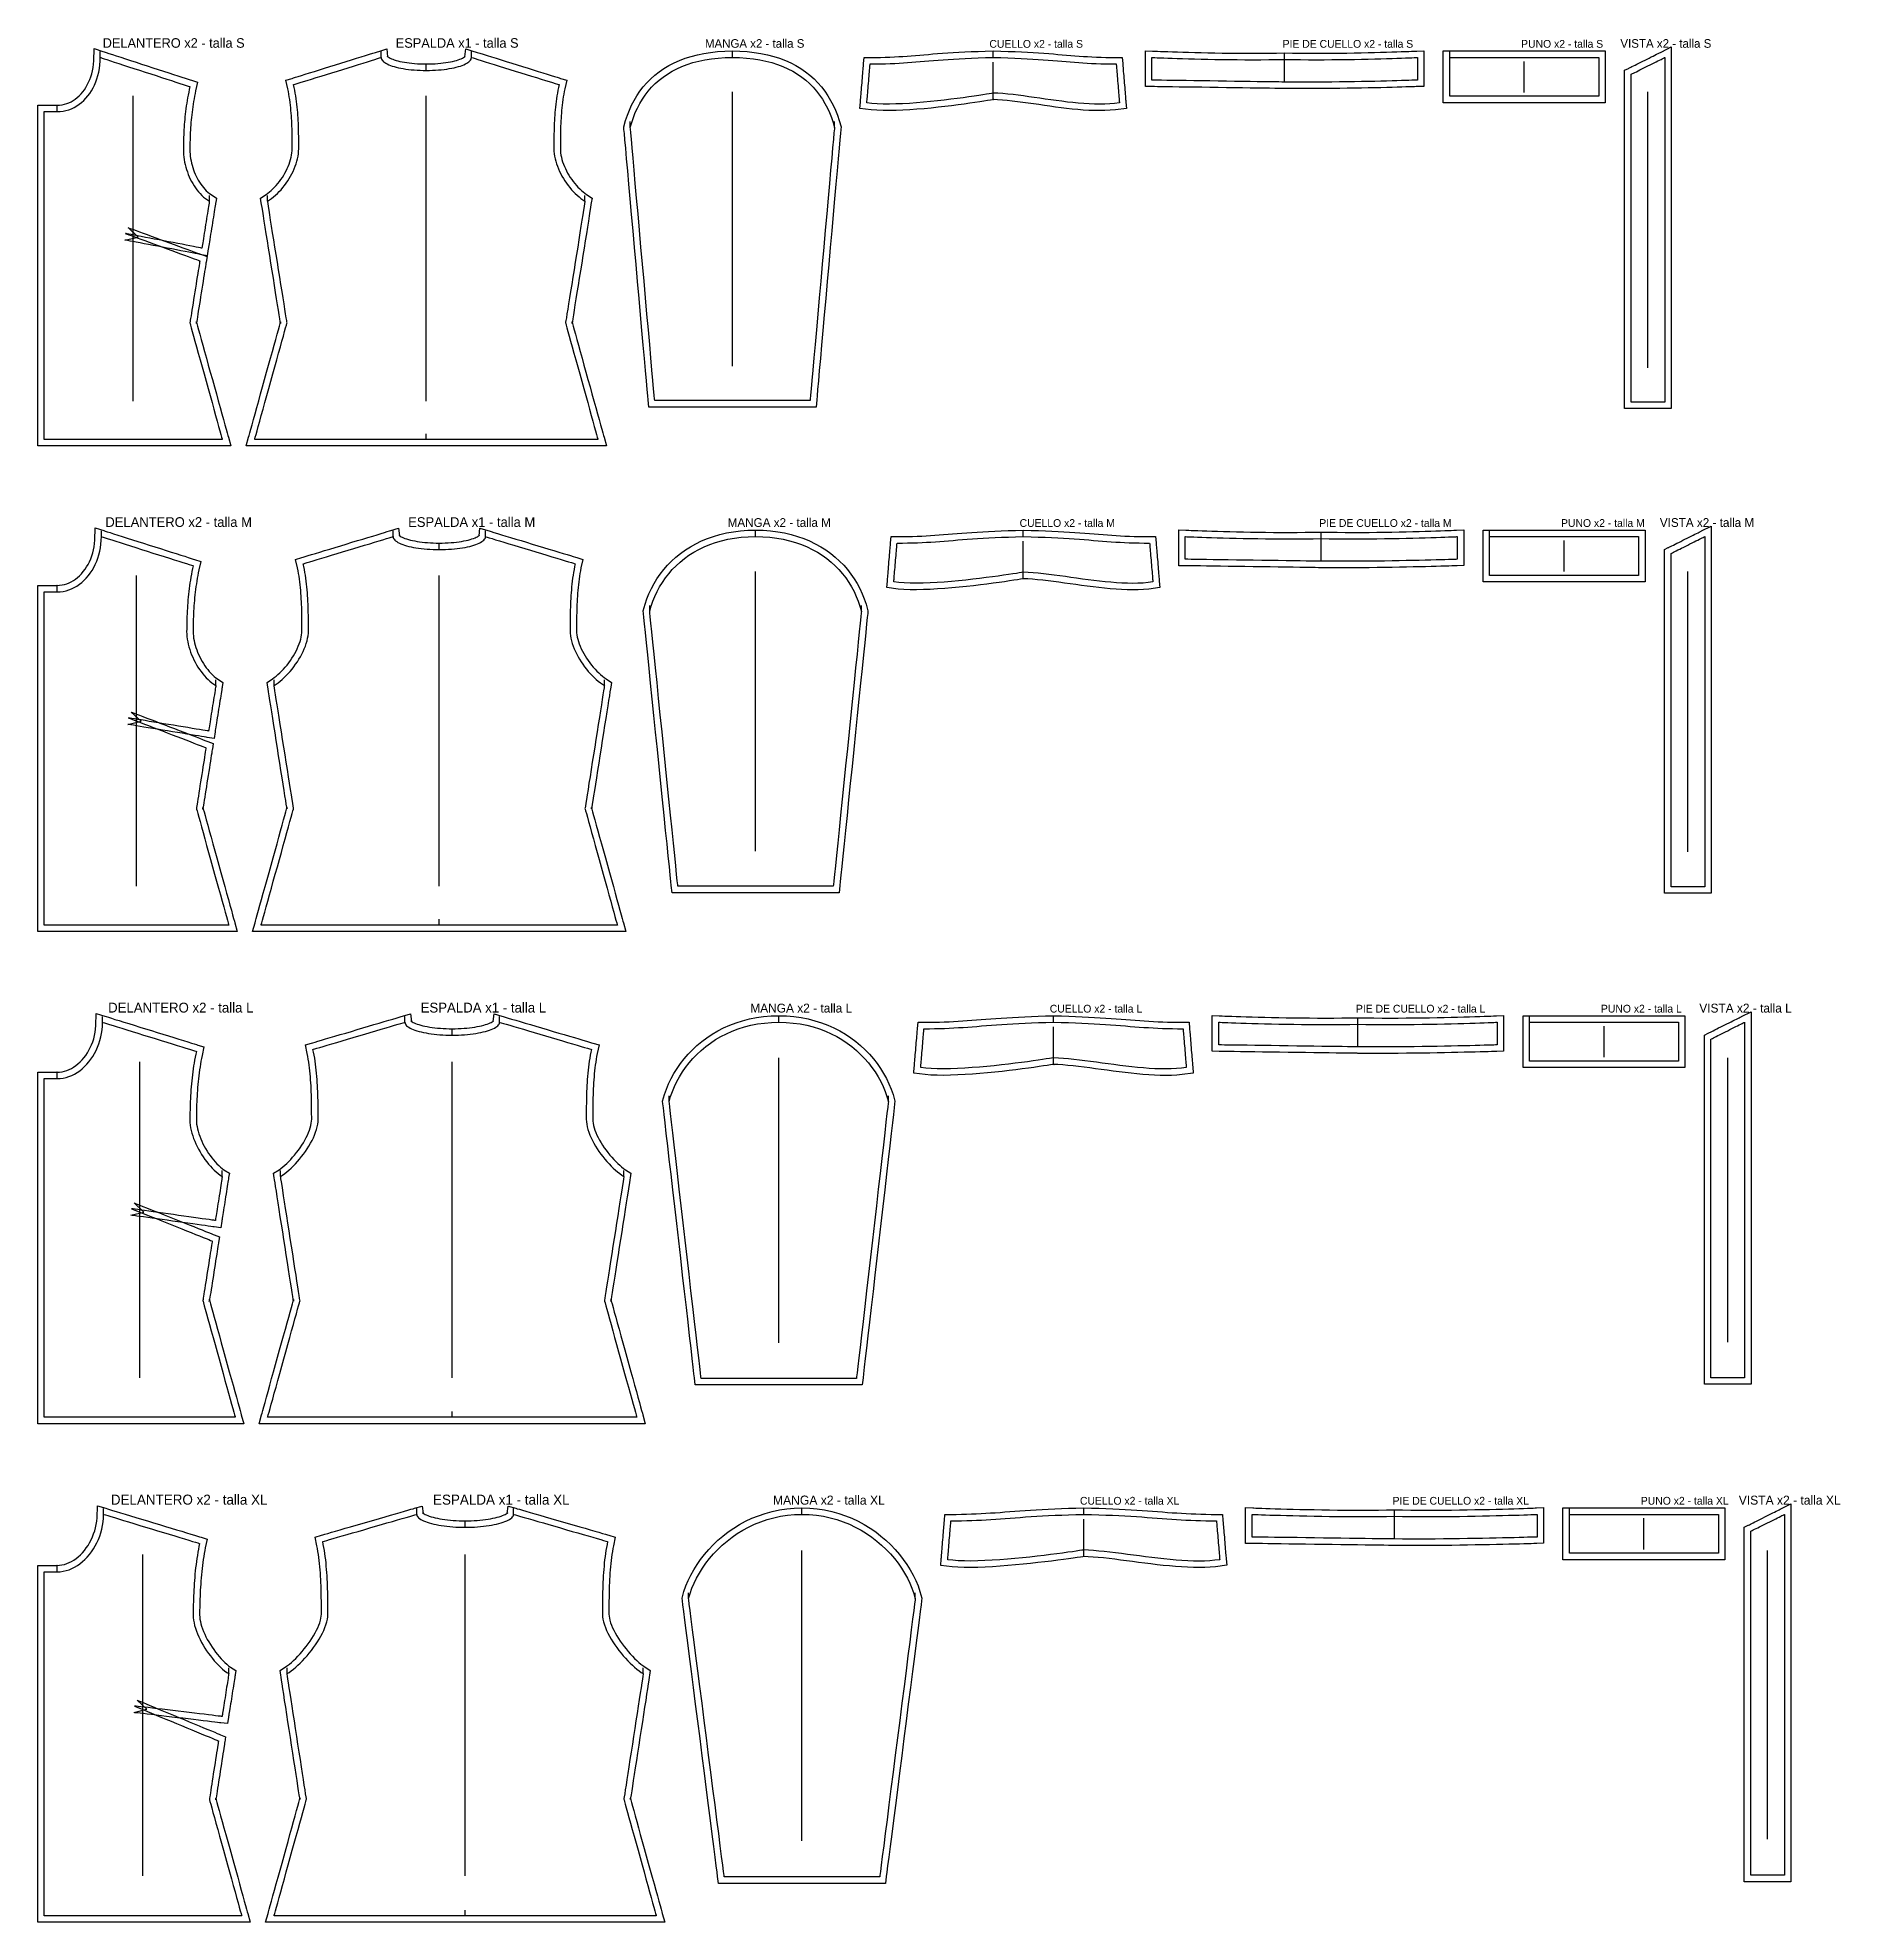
# Model space of a CAD drawing. Header units: centimetres. Extents: x -1 to 277, y -288 to 3.
import ezdxf

# ---------------------------------------------------------------- set-up
doc = ezdxf.new("R2010")
doc.units = ezdxf.units.CM
for name, color, linetype in [('15_SeamAllowance', 4, 'CONTINUOUS'), ('1_Boundary', 7, 'CONTINUOUS'), ('4_Notch', 1, 'CONTINUOUS'), ('5_Grainline', 3, 'CONTINUOUS'), ('8_Text', 7, 'CONTINUOUS')]:
    doc.layers.add(name, color=color, linetype=linetype)

msp = doc.modelspace()

# ---------------------------------------------------------------- texts
at = {"layer": '8_Text'}
for s, height, p in [('DELANTERO x2 - talla S', 1.475, (9.03, 1.5)), ('ESPALDA x1 - talla S', 1.475, (54.28, 1.5)), ('MANGA x2 - talla S', 1.325, (102.02, 1.5)), ('CUELLO x2 - talla S', 1.2, (145.9428, 1.5)), ('PIE DE CUELLO x2 - talla S', 1.2, (191.2147, 1.5)), ('PUNO x2 - talla S', 1.2, (228.04, 1.5)), ('VISTA x2 - talla S', 1.3309, (243.3611, 1.5)), ('DELANTERO x2 - talla M', 1.5, (9.45, -72.5)), ('ESPALDA x1 - talla M', 1.5, (56.2, -72.5)), ('MANGA x2 - talla M', 1.35, (105.52, -72.5)), ('CUELLO x2 - talla M', 1.2, (150.6028, -72.5)), ('PIE DE CUELLO x2 - talla M', 1.2, (196.8747, -72.5)), ('PUNO x2 - talla M', 1.2, (234.2, -72.5)), ('VISTA x2 - talla M', 1.3517, (249.4547, -72.5)), ('DELANTERO x2 - talla L', 1.525, (9.87, -147.5)), ('ESPALDA x1 - talla L', 1.525, (58.12, -147.5)), ('MANGA x2 - talla L', 1.375, (109.02, -147.5)), ('CUELLO x2 - talla L', 1.2, (155.2628, -147.5)), ('PIE DE CUELLO x2 - talla L', 1.2, (202.5347, -147.5)), ('PUNO x2 - talla L', 1.2, (240.36, -147.5)), ('VISTA x2 - talla L', 1.3724, (255.5483, -147.5)), ('DELANTERO x2 - talla XL', 1.55, (10.29, -223.5)), ('ESPALDA x1 - talla XL', 1.55, (60.04, -223.5)), ('MANGA x2 - talla XL', 1.4, (112.52, -223.5)), ('CUELLO x2 - talla XL', 1.2, (159.9228, -223.5)), ('PIE DE CUELLO x2 - talla XL', 1.2, (208.1947, -223.5)), ('PUNO x2 - talla XL', 1.2, (246.52, -223.5)), ('VISTA x2 - talla XL', 1.3932, (261.6419, -223.5))]:
    msp.add_text(s, height=height, dxfattribs=at).set_placement(p)

# ---------------------------------------------------------------- linework, layer by layer
at = {"layer": '15_SeamAllowance'}
for points in [[(-1, -7.3633), (0.0101, -7.3633), (0.0394, -7.3633), (0.0859, -7.3633), (0.1481, -7.3633), (0.2242, -7.3633), (0.3125, -7.3633), (0.4112, -7.3633), (0.5185, -7.3633), (0.6328, -7.3633), (0.7523, -7.3633), (0.8753, -7.3633), (1, -7.3633), (1.1247, -7.3633), (1.2477, -7.3633), (1.3672, -7.3633), (1.4815, -7.3633), (1.5888, -7.3633), (1.6875, -7.3633), (1.7758, -7.3633), (1.8519, -7.3633), (1.9141, -7.3633), (1.9606, -7.3633), (1.9899, -7.3633), (1.9797, -7.3633), (2.3837, -7.3469), (2.7581, -7.3009), (3.1234, -7.2254), (3.4796, -7.1211), (3.8267, -6.9889), (4.1644, -6.829), (4.4924, -6.642), (4.8098, -6.4284), (5.1161, -6.1887), (5.4102, -5.9234), (5.6912, -5.6332), (5.9581, -5.3188), (6.2097, -4.981), (6.445, -4.6207), (6.6628, -4.2388), (6.8621, -3.8362), (7.0417, -3.4141), (7.2007, -2.9734), (7.3379, -2.5153), (7.4523, -2.0407), (7.5431, -1.5508), (7.6091, -1.0467), (7.6494, -0.5294), (7.6982, 1.3654), (9.0427, 0.9282), (9.2449, 0.8624), (9.5672, 0.7576), (9.9975, 0.6176), (10.524, 0.4464), (11.1346, 0.2478), (11.8172, 0.0258), (12.5599, -0.2157), (13.3506, -0.4729), (14.1774, -0.7417), (15.0282, -1.0184), (15.8909, -1.299), (16.7537, -1.5796), (17.6045, -1.8563), (18.4313, -2.1252), (19.222, -2.3824), (19.9647, -2.6239), (20.6473, -2.8459), (21.2579, -3.0445), (21.7843, -3.2157), (22.2147, -3.3557), (22.537, -3.4605), (22.7392, -3.5262), (23.6733, -3.83), (23.3806, -5.1471), (23.2922, -5.5688), (23.2096, -5.9879), (23.1325, -6.4044), (23.0608, -6.8183), (22.9943, -7.2298), (22.9329, -7.6387), (22.8764, -8.0453), (22.8246, -8.4493), (22.7773, -8.851), (22.7344, -9.2503), (22.6958, -9.6472), (22.6611, -10.0418), (22.6304, -10.4341), (22.6034, -10.824), (22.5799, -11.2118), (22.5598, -11.5973), (22.543, -11.9806), (22.5291, -12.3617), (22.5182, -12.7406), (22.51, -13.1174), (22.5043, -13.492), (22.5011, -13.8646), (22.5, -14.2261), (22.5072, -14.5716), (22.5279, -14.9131), (22.5625, -15.2587), (22.6107, -15.607), (22.6724, -15.9569), (22.7474, -16.307), (22.8356, -16.6562), (22.9366, -17.0032), (23.0502, -17.3469), (23.1762, -17.6861), (23.3141, -18.0196), (23.4637, -18.3462), (23.6246, -18.6648), (23.7964, -18.9742), (23.9788, -19.2734), (24.1712, -19.5612), (24.3731, -19.8367), (24.5842, -20.0988), (24.8039, -20.3465), (25.0317, -20.5791), (25.2672, -20.7956), (25.5097, -20.9953), (25.7589, -21.1776), (26.59, -21.712), (26.4818, -22.3935), (26.465, -22.4993), (26.4382, -22.6679), (26.4025, -22.8931), (26.3587, -23.1685), (26.308, -23.4879), (26.2512, -23.845), (26.1895, -24.2335), (26.1238, -24.6472), (26.0551, -25.0797), (25.9844, -25.5247), (25.9127, -25.9761), (25.8411, -26.4274), (25.7704, -26.8725), (25.7017, -27.305), (25.636, -27.7187), (25.5742, -28.1072), (25.5175, -28.4643), (25.4668, -28.7837), (25.423, -29.0591), (25.3873, -29.2843), (25.3605, -29.4529), (25.3437, -29.5586), (25.1762, -30.6133), (24.1039, -30.4095), (23.9318, -30.3768), (23.6575, -30.3246), (23.2913, -30.255), (22.8432, -30.1698), (22.3236, -30.0711), (21.7427, -29.9606), (21.1107, -29.8405), (20.4377, -29.7126), (19.7342, -29.5788), (19.0101, -29.4412), (18.2759, -29.3016), (17.5416, -29.162), (16.8176, -29.0244), (16.114, -28.8907), (15.4411, -28.7627), (14.8091, -28.6426), (14.2281, -28.5322), (13.7085, -28.4334), (13.2605, -28.3482), (12.8942, -28.2786), (12.6199, -28.2265), (12.4479, -28.1937), (14.5026, -27.7334), (12.9778, -26.2826), (13.1451, -26.3441), (13.4118, -26.4421), (13.768, -26.5729), (14.2036, -26.733), (14.7089, -26.9186), (15.2737, -27.1262), (15.8883, -27.3519), (16.5426, -27.5923), (17.2268, -27.8437), (17.9308, -28.1023), (18.6447, -28.3646), (19.3587, -28.6269), (20.0627, -28.8856), (20.7468, -29.1369), (21.4012, -29.3773), (22.0157, -29.6031), (22.5806, -29.8107), (23.0858, -29.9963), (23.5215, -30.1563), (23.8776, -30.2872), (24.1443, -30.3852), (24.3116, -30.4466), (25.1414, -30.7515), (25.0046, -31.6121), (24.9824, -31.7523), (24.9468, -31.9758), (24.8994, -32.2742), (24.8414, -32.6392), (24.7741, -33.0625), (24.6989, -33.5358), (24.617, -34.0507), (24.5299, -34.599), (24.4388, -35.1722), (24.3451, -35.7621), (24.25, -36.3603), (24.1549, -36.9585), (24.0611, -37.5483), (23.97, -38.1216), (23.8829, -38.6698), (23.8011, -39.1847), (23.7258, -39.658), (23.6586, -40.0813), (23.6005, -40.4463), (23.5531, -40.7448), (23.5176, -40.9682), (23.4953, -41.1084), (23.5218, -40.942), (23.4888, -40.8235), (23.5619, -41.0865), (23.6784, -41.5058), (23.8339, -42.0657), (24.0241, -42.7506), (24.2448, -43.5449), (24.4914, -44.4329), (24.7598, -45.399), (25.0455, -46.4277), (25.3443, -47.5032), (25.6517, -48.61), (25.9635, -49.7324), (26.2753, -50.8548), (26.5827, -51.9615), (26.8815, -53.037), (27.1672, -54.0657), (27.4356, -55.0318), (27.6823, -55.9199), (27.9029, -56.7141), (28.0931, -57.399), (28.2487, -57.9589), (28.3651, -58.3782), (28.4382, -58.6412), (28.8156, -60), (27.3607, -60), (26.9589, -60), (26.3184, -60), (25.463, -60), (24.4166, -60), (23.2031, -60), (21.8464, -60), (20.3704, -60), (18.7988, -60), (17.1557, -60), (15.4648, -60), (13.75, -60), (12.0352, -60), (10.3443, -60), (8.7012, -60), (7.1296, -60), (5.6536, -60), (4.2969, -60), (3.0834, -60), (2.037, -60), (1.1816, -60), (0.5411, -60), (0.1393, -60), (-1, -60), (-1, -58.7436), (-1, -58.0037), (-1, -56.8242), (-1, -55.2491), (-1, -53.3224), (-1, -51.088), (-1, -48.5899), (-1, -45.872), (-1, -42.9782), (-1, -39.9526), (-1, -36.8391), (-1, -33.6817), (-1, -30.5242), (-1, -27.4107), (-1, -24.3851), (-1, -21.4914), (-1, -18.7734), (-1, -16.2753), (-1, -14.0409), (-1, -12.1142), (-1, -10.5391), (-1, -9.3597), (-1, -8.6197)], [(59, -1), (59.4665, -0.9955), (59.9226, -0.9824), (60.3673, -0.9608), (60.7996, -0.9313), (61.2184, -0.894), (61.6226, -0.8494), (62.011, -0.7979), (62.3824, -0.7398), (62.7358, -0.6757), (63.0697, -0.6059), (63.3829, -0.5311), (63.674, -0.452), (63.9413, -0.3694), (64.1833, -0.2842), (64.3979, -0.1979), (64.5832, -0.1122), (64.7369, -0.0297), (64.8566, 0.0459), (64.9404, 0.1095), (64.9875, 0.1538), (65.0004, 0.1696), (64.9879, 0.148), (64.9667, 0.087), (65.1076, 1.3125), (66.3282, 0.9338), (66.526, 0.8724), (66.8413, 0.7746), (67.2624, 0.644), (67.7774, 0.4842), (68.3748, 0.2988), (69.0426, 0.0916), (69.7692, -0.1338), (70.5428, -0.3738), (71.3516, -0.6248), (72.1839, -0.883), (73.028, -1.1449), (73.8721, -1.4068), (74.7044, -1.6651), (75.5132, -1.916), (76.2868, -2.156), (77.0134, -2.3815), (77.6812, -2.5887), (78.2785, -2.774), (78.7936, -2.9338), (79.2147, -3.0644), (79.53, -3.1623), (79.7278, -3.2236), (80.6737, -3.5171), (80.3827, -4.843), (80.2981, -5.2625), (80.2207, -5.6812), (80.1503, -6.099), (80.0865, -6.5159), (80.029, -6.9317), (79.9775, -7.3464), (79.9316, -7.7597), (79.8911, -8.1716), (79.8555, -8.582), (79.8247, -8.9907), (79.7982, -9.3977), (79.7757, -9.8027), (79.757, -10.2058), (79.7416, -10.6067), (79.7293, -11.0054), (79.7196, -11.4017), (79.7124, -11.7955), (79.7072, -12.1868), (79.7037, -12.5753), (79.7016, -12.961), (79.7005, -13.3438), (79.7001, -13.7235), (79.7, -14.0844), (79.7104, -14.4169), (79.7401, -14.7426), (79.7892, -15.0764), (79.8576, -15.4168), (79.9446, -15.7622), (80.0497, -16.1112), (80.1722, -16.4621), (80.3114, -16.8134), (80.4664, -17.1637), (80.6363, -17.5115), (80.8204, -17.8553), (81.0176, -18.1937), (81.2269, -18.5253), (81.4474, -18.8487), (81.678, -19.1626), (81.9176, -19.4655), (82.1651, -19.7562), (82.4193, -20.0334), (82.6791, -20.2957), (82.9431, -20.5419), (83.2101, -20.7708), (83.4786, -20.9811), (83.7471, -21.1718), (84.591, -21.7092), (84.4723, -22.4528), (84.4285, -22.7275), (84.3586, -23.1654), (84.2653, -23.7502), (84.1511, -24.4655), (84.0188, -25.2951), (83.8708, -26.2226), (83.7097, -27.2317), (83.5383, -28.306), (83.359, -29.4293), (83.1746, -30.5853), (82.9875, -31.7576), (82.8004, -32.9299), (82.616, -34.0858), (82.4367, -35.2091), (82.2653, -36.2835), (82.1043, -37.2926), (81.9563, -38.2201), (81.8239, -39.0497), (81.7097, -39.765), (81.6164, -40.3498), (81.5465, -40.7877), (81.5027, -41.0624), (81.5219, -40.9424), (81.4888, -40.8235), (81.5619, -41.0865), (81.6784, -41.5058), (81.8339, -42.0657), (82.0241, -42.7506), (82.2448, -43.5449), (82.4914, -44.4329), (82.7598, -45.399), (83.0455, -46.4277), (83.3443, -47.5032), (83.6517, -48.61), (83.9635, -49.7324), (84.2753, -50.8548), (84.5827, -51.9615), (84.8815, -53.037), (85.1672, -54.0657), (85.4356, -55.0318), (85.6823, -55.9199), (85.9029, -56.7141), (86.0931, -57.399), (86.2487, -57.9589), (86.3651, -58.3782), (86.4382, -58.6412), (86.8156, -60), (85.3658, -60), (84.9786, -60), (84.3613, -60), (83.537, -60), (82.5287, -60), (81.3594, -60), (80.052, -60), (78.6296, -60), (77.1152, -60), (75.5318, -60), (73.9024, -60), (72.25, -60), (70.5976, -60), (68.9682, -60), (67.3848, -60), (65.8704, -60), (64.448, -60), (63.1406, -60), (61.9713, -60), (60.963, -60), (60.1387, -60), (59.5214, -60), (59.1342, -60), (59, -60), (58.8658, -60), (58.4786, -60), (57.8613, -60), (57.037, -60), (56.0287, -60), (54.8594, -60), (53.552, -60), (52.1296, -60), (50.6152, -60), (49.0318, -60), (47.4024, -60), (45.75, -60), (44.0976, -60), (42.4682, -60), (40.8848, -60), (39.3704, -60), (37.948, -60), (36.6406, -60), (35.4713, -60), (34.463, -60), (33.6387, -60), (33.0214, -60), (32.6342, -60), (31.1844, -60), (31.5618, -58.6412), (31.6349, -58.3782), (31.7513, -57.9589), (31.9069, -57.399), (32.0971, -56.7141), (32.3177, -55.9199), (32.5644, -55.0318), (32.8328, -54.0657), (33.1185, -53.037), (33.4173, -51.9615), (33.7247, -50.8548), (34.0365, -49.7324), (34.3483, -48.61), (34.6557, -47.5032), (34.9545, -46.4277), (35.2402, -45.399), (35.5086, -44.4329), (35.7552, -43.5449), (35.9759, -42.7506), (36.1661, -42.0657), (36.3216, -41.5058), (36.4381, -41.0865), (36.5112, -40.8235), (36.4781, -40.9424), (36.4973, -41.0624), (36.4535, -40.7877), (36.3836, -40.3498), (36.2903, -39.765), (36.1761, -39.0497), (36.0437, -38.2201), (35.8957, -37.2926), (35.7347, -36.2835), (35.5633, -35.2091), (35.384, -34.0858), (35.1996, -32.9299), (35.0125, -31.7576), (34.8254, -30.5853), (34.641, -29.4293), (34.4617, -28.306), (34.2903, -27.2317), (34.1292, -26.2226), (33.9812, -25.2951), (33.8489, -24.4655), (33.7347, -23.7502), (33.6414, -23.1654), (33.5715, -22.7275), (33.5277, -22.4528), (33.409, -21.7092), (34.2529, -21.1718), (34.5214, -20.9811), (34.7899, -20.7708), (35.0569, -20.5419), (35.3209, -20.2957), (35.5807, -20.0334), (35.8349, -19.7562), (36.0824, -19.4655), (36.322, -19.1626), (36.5526, -18.8487), (36.7731, -18.5253), (36.9824, -18.1937), (37.1796, -17.8553), (37.3637, -17.5115), (37.5336, -17.1637), (37.6886, -16.8134), (37.8278, -16.4621), (37.9503, -16.1112), (38.0554, -15.7622), (38.1424, -15.4168), (38.2108, -15.0764), (38.2599, -14.7426), (38.2896, -14.4169), (38.3, -14.0844), (38.2999, -13.7235), (38.2995, -13.3438), (38.2984, -12.961), (38.2963, -12.5753), (38.2928, -12.1868), (38.2876, -11.7955), (38.2804, -11.4017), (38.2707, -11.0054), (38.2584, -10.6067), (38.243, -10.2058), (38.2243, -9.8027), (38.2018, -9.3977), (38.1753, -8.9907), (38.1445, -8.582), (38.1089, -8.1716), (38.0684, -7.7597), (38.0225, -7.3464), (37.971, -6.9317), (37.9135, -6.5159), (37.8497, -6.099), (37.7793, -5.6812), (37.7019, -5.2625), (37.6173, -4.843), (37.3263, -3.5171), (38.2722, -3.2236), (38.47, -3.1623), (38.7853, -3.0644), (39.2064, -2.9338), (39.7215, -2.774), (40.3188, -2.5887), (40.9866, -2.3815), (41.7132, -2.156), (42.4868, -1.916), (43.2956, -1.6651), (44.1279, -1.4068), (44.972, -1.1449), (45.8161, -0.883), (46.6484, -0.6248), (47.4572, -0.3738), (48.2308, -0.1338), (48.9574, 0.0916), (49.6252, 0.2988), (50.2226, 0.4842), (50.7376, 0.644), (51.1587, 0.7746), (51.474, 0.8724), (51.6718, 0.9338), (52.8924, 1.3125), (53.0333, 0.087), (53.0121, 0.148), (52.9996, 0.1696), (53.0125, 0.1538), (53.0596, 0.1095), (53.1434, 0.0459), (53.2631, -0.0297), (53.4168, -0.1122), (53.6021, -0.1979), (53.8167, -0.2842), (54.0587, -0.3694), (54.326, -0.452), (54.6171, -0.5311), (54.9303, -0.6059), (55.2642, -0.6757), (55.6176, -0.7398), (55.989, -0.7979), (56.3774, -0.8494), (56.7816, -0.894), (57.2004, -0.9313), (57.6327, -0.9608), (58.0774, -0.9824), (58.5335, -0.9955)], [(106.26, 1.0002), (107.4241, 0.9763), (108.5469, 0.9051), (109.6289, 0.7874), (110.6705, 0.6241), (111.6717, 0.416), (112.6327, 0.1639), (113.5536, -0.1313), (114.4343, -0.4687), (115.2746, -0.8473), (116.0745, -1.2661), (116.8337, -1.724), (117.552, -2.2195), (118.2293, -2.7515), (118.8654, -3.3185), (119.4601, -3.9188), (120.0136, -4.551), (120.526, -5.2133), (120.9974, -5.9041), (121.4281, -6.6219), (121.8187, -7.365), (122.1694, -8.1319), (122.4809, -8.9212), (122.7538, -9.7313), (123.0324, -10.7158), (122.997, -11.1131), (122.9421, -11.7295), (122.8545, -12.7123), (122.7375, -14.0246), (122.5945, -15.6299), (122.4286, -17.4915), (122.2431, -19.5729), (122.0412, -21.8374), (121.8264, -24.2484), (121.6017, -26.7693), (121.3705, -29.3634), (121.1361, -31.9941), (120.9016, -34.6248), (120.6704, -37.2189), (120.4457, -39.7398), (120.2309, -42.1508), (120.029, -44.4153), (119.8436, -46.4967), (119.6776, -48.3583), (119.5346, -49.9636), (119.4176, -51.2759), (119.33, -52.2587), (119.2751, -52.8751), (119.1748, -54), (118.1385, -54), (117.7878, -54), (117.2288, -54), (116.4822, -54), (115.569, -54), (114.51, -54), (113.326, -54), (112.0378, -54), (110.6663, -54), (109.2322, -54), (107.7565, -54), (106.26, -54), (104.7635, -54), (103.2878, -54), (101.8538, -54), (100.4822, -54), (99.194, -54), (98.01, -54), (96.951, -54), (96.0378, -54), (95.2913, -54), (94.7322, -54), (94.3815, -54), (93.3452, -54), (93.2449, -52.8751), (93.19, -52.2587), (93.1024, -51.2759), (92.9854, -49.9636), (92.8424, -48.3583), (92.6764, -46.4967), (92.491, -44.4153), (92.2891, -42.1508), (92.0743, -39.7398), (91.8496, -37.2189), (91.6184, -34.6248), (91.3839, -31.9941), (91.1495, -29.3634), (90.9183, -26.7693), (90.6936, -24.2484), (90.4788, -21.8374), (90.2769, -19.5729), (90.0914, -17.4915), (89.9255, -15.6299), (89.7825, -14.0246), (89.6655, -12.7123), (89.5779, -11.7295), (89.523, -11.1131), (89.4876, -10.7158), (89.7662, -9.7313), (90.0391, -8.9212), (90.3506, -8.1319), (90.7013, -7.365), (91.0919, -6.6219), (91.5226, -5.9041), (91.994, -5.2133), (92.5064, -4.551), (93.0599, -3.9188), (93.6546, -3.3185), (94.2907, -2.7515), (94.968, -2.2195), (95.6863, -1.724), (96.4455, -1.2661), (97.2454, -0.8473), (98.0857, -0.4687), (98.9664, -0.1313), (99.8873, 0.1639), (100.8483, 0.416), (101.8495, 0.6241), (102.8911, 0.7874), (103.9731, 0.9051), (105.0959, 0.9763)], [(146.52, 1.0003), (147.7285, 0.9716), (148.8454, 0.9377), (149.8962, 0.8988), (150.8861, 0.8554), (151.8199, 0.8081), (152.7025, 0.7576), (153.5391, 0.7044), (154.3343, 0.6493), (155.0932, 0.5928), (155.8205, 0.5356), (156.5213, 0.4783), (157.2003, 0.4215), (157.8627, 0.3659), (158.5133, 0.3121), (159.1572, 0.2607), (159.7997, 0.2122), (160.4459, 0.1673), (161.1011, 0.1264), (161.7706, 0.0903), (162.4598, 0.0594), (163.174, 0.0343), (163.9186, 0.0157), (164.6988, 0.004), (166.4405, -0.0045), (166.5191, -0.9473), (166.5264, -1.035), (166.538, -1.1748), (166.5536, -1.3614), (166.5726, -1.5897), (166.5947, -1.8545), (166.6193, -2.1505), (166.6462, -2.4725), (166.6747, -2.8154), (166.7046, -3.1739), (166.7354, -3.5428), (166.7665, -3.917), (166.7977, -4.2911), (166.8285, -4.66), (166.8583, -5.0185), (166.8869, -5.3614), (166.9138, -5.6834), (166.9384, -5.9795), (166.9605, -6.2442), (166.9795, -6.4725), (166.9951, -6.6591), (167.0067, -6.7989), (167.014, -6.8866), (167.0958, -7.8681), (165.3873, -8.0911), (164.5878, -8.1612), (163.7757, -8.2017), (162.9524, -8.2154), (162.1194, -8.2047), (161.278, -8.1723), (160.4297, -8.1204), (159.5759, -8.0517), (158.7181, -7.9683), (157.8578, -7.8726), (156.9966, -7.7669), (156.1361, -7.6535), (155.2778, -7.5346), (154.4235, -7.4125), (153.5748, -7.2895), (152.7335, -7.1676), (151.9012, -7.0493), (151.0799, -6.9365), (150.2712, -6.8316), (149.4772, -6.7368), (148.6997, -6.654), (147.9407, -6.5855), (147.2023, -6.5334), (146.5828, -6.5041), (146.6204, -6.4975), (146.415, -6.5327), (146.0857, -6.5879), (145.6419, -6.6607), (145.0928, -6.7487), (144.4477, -6.8493), (143.716, -6.9602), (142.9068, -7.0787), (142.0294, -7.2025), (141.0931, -7.3291), (140.107, -7.456), (139.0804, -7.5807), (138.0225, -7.7007), (136.9424, -7.8137), (135.8492, -7.917), (134.752, -8.0082), (133.6597, -8.0848), (132.5812, -8.1443), (131.5252, -8.184), (130.5003, -8.2015), (129.5146, -8.1938), (128.5758, -8.1581), (127.6908, -8.0911), (125.9437, -7.8739), (126.026, -6.8866), (126.0333, -6.7989), (126.0449, -6.6591), (126.0605, -6.4725), (126.0795, -6.2442), (126.1016, -5.9795), (126.1262, -5.6834), (126.1531, -5.3614), (126.1817, -5.0185), (126.2115, -4.66), (126.2423, -4.2911), (126.2735, -3.917), (126.3046, -3.5428), (126.3354, -3.1739), (126.3653, -2.8154), (126.3938, -2.4725), (126.4207, -2.1505), (126.4453, -1.8545), (126.4674, -1.5897), (126.4864, -1.3614), (126.502, -1.1748), (126.5136, -1.035), (126.5209, -0.9473), (126.5995, -0.0045), (128.3412, 0.004), (129.1214, 0.0157), (129.866, 0.0343), (130.5802, 0.0594), (131.2694, 0.0903), (131.9389, 0.1264), (132.5941, 0.1673), (133.2403, 0.2122), (133.8828, 0.2607), (134.5267, 0.3121), (135.1773, 0.3659), (135.8397, 0.4215), (136.5187, 0.4783), (137.2195, 0.5356), (137.9468, 0.5928), (138.7057, 0.6493), (139.5009, 0.7044), (140.3375, 0.7576), (141.2201, 0.8081), (142.1539, 0.8554), (143.1438, 0.8988), (144.1946, 0.9377), (145.3115, 0.9716)], [(191.52, 0.7002), (192.7578, 0.6785), (193.9809, 0.6638), (195.2047, 0.6555), (196.424, 0.6528), (197.6337, 0.6553), (198.8286, 0.6625), (200.0036, 0.6738), (201.1536, 0.6888), (202.2734, 0.7069), (203.3579, 0.7276), (204.4021, 0.7503), (205.4007, 0.7747), (206.3487, 0.8), (207.2409, 0.8259), (208.0723, 0.8518), (208.8378, 0.8772), (209.5321, 0.9015), (210.1503, 0.9243), (210.6872, 0.945), (211.1377, 0.9631), (211.4967, 0.978), (211.7591, 0.9893), (211.9198, 0.9965), (213.02, 1.0467), (213.02, -0.0177), (213.02, -0.0689), (213.02, -0.1504), (213.02, -0.2593), (213.02, -0.3924), (213.02, -0.5469), (213.02, -0.7195), (213.02, -0.9074), (213.02, -1.1074), (213.02, -1.3166), (213.02, -1.5318), (213.02, -1.75), (213.02, -1.9682), (213.02, -2.1834), (213.02, -2.3926), (213.02, -2.5926), (213.02, -2.7805), (213.02, -2.9531), (213.02, -3.1076), (213.02, -3.2407), (213.02, -3.3496), (213.02, -3.4311), (213.02, -3.4823), (213.02, -4.4641), (212.001, -4.5014), (211.8381, -4.5072), (211.5733, -4.5164), (211.2118, -4.5286), (210.7586, -4.5434), (210.2189, -4.5605), (209.5978, -4.5793), (208.9003, -4.5996), (208.1315, -4.6209), (207.2966, -4.6429), (206.4006, -4.6651), (205.4486, -4.6873), (204.4458, -4.7088), (203.3971, -4.7295), (202.3077, -4.7489), (201.1827, -4.7666), (200.0272, -4.7822), (198.8462, -4.7953), (197.6448, -4.8055), (196.4282, -4.8125), (195.2012, -4.8158), (193.9691, -4.8151), (192.7369, -4.8099), (191.5086, -4.7999), (191.4016, -4.7984), (191.102, -4.794), (190.6245, -4.787), (189.9868, -4.7777), (189.2068, -4.7663), (188.3022, -4.753), (187.2909, -4.7382), (186.1906, -4.7221), (185.019, -4.705), (183.7941, -4.687), (182.5337, -4.6686), (181.2554, -4.6499), (179.9771, -4.6312), (178.7166, -4.6127), (177.4917, -4.5948), (176.3202, -4.5777), (175.2198, -4.5616), (174.2085, -4.5468), (173.3039, -4.5335), (172.5239, -4.5221), (171.8862, -4.5128), (171.4087, -4.5058), (171.1092, -4.5014), (170.02, -4.4855), (170.02, -3.4823), (170.02, -3.4311), (170.02, -3.3496), (170.02, -3.2407), (170.02, -3.1076), (170.02, -2.9531), (170.02, -2.7805), (170.02, -2.5926), (170.02, -2.3926), (170.02, -2.1834), (170.02, -1.9682), (170.02, -1.75), (170.02, -1.5318), (170.02, -1.3166), (170.02, -1.1074), (170.02, -0.9074), (170.02, -0.7195), (170.02, -0.5469), (170.02, -0.3924), (170.02, -0.2593), (170.02, -0.1504), (170.02, -0.0689), (170.02, -0.0177), (170.02, 1.0467), (171.1202, 0.9965), (171.2809, 0.9893), (171.5433, 0.978), (171.9023, 0.9631), (172.3528, 0.945), (172.8897, 0.9243), (173.5079, 0.9015), (174.2022, 0.8772), (174.9677, 0.8518), (175.7991, 0.8259), (176.6913, 0.8), (177.6393, 0.7747), (178.6379, 0.7503), (179.6821, 0.7276), (180.7666, 0.7069), (181.8864, 0.6888), (183.0364, 0.6738), (184.2114, 0.6625), (185.4063, 0.6553), (186.616, 0.6528), (187.8353, 0.6555), (189.0591, 0.6638), (190.2822, 0.6785)], [(216.02, 1), (217.1365, 1), (217.4725, 1), (218.0083, 1), (218.7237, 1), (219.5988, 1), (220.6137, 1), (221.7484, 1), (222.983, 1), (224.2973, 1), (225.6716, 1), (227.0858, 1), (228.52, 1), (229.9542, 1), (231.3684, 1), (232.7427, 1), (234.057, 1), (235.2916, 1), (236.4262, 1), (237.4412, 1), (238.3163, 1), (239.0317, 1), (239.5675, 1), (239.9035, 1), (241.02, 1), (241.02, -0.0304), (241.02, -0.1181), (241.02, -0.2578), (241.02, -0.4444), (241.02, -0.6727), (241.02, -0.9375), (241.02, -1.2335), (241.02, -1.5556), (241.02, -1.8984), (241.02, -2.2569), (241.02, -2.6259), (241.02, -3), (241.02, -3.3741), (241.02, -3.7431), (241.02, -4.1016), (241.02, -4.4444), (241.02, -4.7665), (241.02, -5.0625), (241.02, -5.3273), (241.02, -5.5556), (241.02, -5.7422), (241.02, -5.8819), (241.02, -5.9696), (241.02, -7), (239.9035, -7), (239.5675, -7), (239.0317, -7), (238.3163, -7), (237.4412, -7), (236.4262, -7), (235.2916, -7), (234.057, -7), (232.7427, -7), (231.3684, -7), (229.9542, -7), (228.52, -7), (227.0858, -7), (225.6716, -7), (224.2973, -7), (222.983, -7), (221.7484, -7), (220.6137, -7), (219.5988, -7), (218.7237, -7), (218.0083, -7), (217.4725, -7), (217.1365, -7), (216.02, -7), (216.02, -5.9696), (216.02, -5.8819), (216.02, -5.7422), (216.02, -5.5556), (216.02, -5.3273), (216.02, -5.0625), (216.02, -4.7665), (216.02, -4.4444), (216.02, -4.1016), (216.02, -3.7431), (216.02, -3.3741), (216.02, -3), (216.02, -2.6259), (216.02, -2.2569), (216.02, -1.8984), (216.02, -1.5556), (216.02, -1.2335), (216.02, -0.9375), (216.02, -0.6727), (216.02, -0.4444), (216.02, -0.2578), (216.02, -0.1181), (216.02, -0.0304)], [(244.02, -1.982), (244.5991, -1.6924), (244.6751, -1.6544), (244.7962, -1.5939), (244.958, -1.513), (245.1558, -1.4141), (245.3853, -1.2993), (245.6418, -1.1711), (245.9209, -1.0315), (246.2181, -0.8829), (246.5288, -0.7276), (246.8485, -0.5677), (247.1728, -0.4056), (247.497, -0.2434), (247.8168, -0.0836), (248.1275, 0.0718), (248.4246, 0.2204), (248.7037, 0.3599), (248.9603, 0.4882), (249.1897, 0.6029), (249.3876, 0.7018), (249.5493, 0.7827), (249.6705, 0.8433), (249.7465, 0.8813), (251.22, 1.618), (251.22, -0.2696), (251.22, -1.0475), (251.22, -2.2875), (251.22, -3.9435), (251.22, -5.9691), (251.22, -8.3182), (251.22, -10.9446), (251.22, -13.8021), (251.22, -16.8444), (251.22, -20.0254), (251.22, -23.2987), (251.22, -26.6183), (251.22, -29.9379), (251.22, -33.2113), (251.22, -36.3923), (251.22, -39.4346), (251.22, -42.292), (251.22, -44.9184), (251.22, -47.2676), (251.22, -49.2932), (251.22, -50.9492), (251.22, -52.1892), (251.22, -52.9671), (251.22, -54.2367), (250.1937, -54.2367), (250.1177, -54.2367), (249.9966, -54.2367), (249.8348, -54.2367), (249.637, -54.2367), (249.4075, -54.2367), (249.151, -54.2367), (248.8719, -54.2367), (248.5747, -54.2367), (248.264, -54.2367), (247.9442, -54.2367), (247.62, -54.2367), (247.2958, -54.2367), (246.976, -54.2367), (246.6653, -54.2367), (246.3681, -54.2367), (246.089, -54.2367), (245.8325, -54.2367), (245.603, -54.2367), (245.4052, -54.2367), (245.2434, -54.2367), (245.1223, -54.2367), (245.0463, -54.2367), (244.02, -54.2367), (244.02, -52.9803), (244.02, -52.2403), (244.02, -51.0609), (244.02, -49.4858), (244.02, -47.5591), (244.02, -45.3247), (244.02, -42.8266), (244.02, -40.1086), (244.02, -37.2149), (244.02, -34.1893), (244.02, -31.0758), (244.02, -27.9183), (244.02, -24.7609), (244.02, -21.6474), (244.02, -18.6218), (244.02, -15.728), (244.02, -13.0101), (244.02, -10.512), (244.02, -8.2776), (244.02, -6.3509), (244.02, -4.7758), (244.02, -3.5963), (244.02, -2.8564)], [(-1, -81.5333), (0.0101, -81.5333), (0.0394, -81.5333), (0.0859, -81.5333), (0.1481, -81.5333), (0.2242, -81.5333), (0.3125, -81.5333), (0.4112, -81.5333), (0.5185, -81.5333), (0.6328, -81.5333), (0.7523, -81.5333), (0.8753, -81.5333), (1, -81.5333), (1.1247, -81.5333), (1.2477, -81.5333), (1.3672, -81.5333), (1.4815, -81.5333), (1.5888, -81.5333), (1.6875, -81.5333), (1.7758, -81.5333), (1.8519, -81.5333), (1.9141, -81.5333), (1.9606, -81.5333), (1.9899, -81.5333), (1.9788, -81.5333), (2.3814, -81.5162), (2.7558, -81.4684), (3.1236, -81.3898), (3.4846, -81.2811), (3.8385, -81.143), (4.1846, -80.9758), (4.5222, -80.7803), (4.8504, -80.557), (5.1679, -80.3066), (5.4738, -80.0298), (5.7666, -79.7277), (6.0452, -79.4011), (6.3083, -79.0512), (6.5546, -78.6789), (6.7828, -78.2856), (6.9917, -77.8723), (7.1802, -77.4404), (7.3471, -76.9911), (7.4912, -76.5257), (7.6115, -76.0453), (7.7068, -75.5514), (7.7762, -75.045), (7.8186, -74.5275), (7.8699, -72.6447), (9.2078, -73.0697), (9.4148, -73.1355), (9.7448, -73.2403), (10.1855, -73.3803), (10.7245, -73.5515), (11.3496, -73.7501), (12.0485, -73.9721), (12.8089, -74.2136), (13.6185, -74.4708), (14.465, -74.7396), (15.336, -75.0163), (16.2194, -75.2969), (17.1028, -75.5775), (17.9738, -75.8542), (18.8203, -76.1231), (19.6299, -76.3803), (20.3903, -76.6218), (21.0892, -76.8438), (21.7143, -77.0424), (22.2534, -77.2136), (22.694, -77.3536), (23.024, -77.4584), (23.231, -77.5241), (24.1737, -77.8236), (23.881, -79.1474), (23.793, -79.5739), (23.7105, -80.0019), (23.6335, -80.4311), (23.5619, -80.8611), (23.4954, -81.2915), (23.4339, -81.722), (23.3773, -82.1521), (23.3254, -82.5815), (23.278, -83.0098), (23.235, -83.4365), (23.1963, -83.8614), (23.1616, -84.284), (23.1307, -84.704), (23.1036, -85.1209), (23.0801, -85.5344), (23.0599, -85.9442), (23.043, -86.3498), (23.0292, -86.7509), (23.0182, -87.147), (23.01, -87.5379), (23.0043, -87.9231), (23.0011, -88.3023), (23, -88.6628), (23.0092, -89.0011), (23.0358, -89.3377), (23.0799, -89.6836), (23.1413, -90.037), (23.2196, -90.3962), (23.3143, -90.7594), (23.4249, -91.1248), (23.5508, -91.4909), (23.6914, -91.8558), (23.846, -92.2181), (24.0139, -92.5761), (24.1944, -92.9282), (24.3866, -93.2728), (24.5898, -93.6083), (24.8032, -93.9333), (25.0258, -94.2462), (25.2567, -94.5454), (25.4949, -94.8296), (25.7394, -95.0972), (25.989, -95.347), (26.2425, -95.5774), (26.4988, -95.7874), (26.7564, -95.9758), (27.5894, -96.512), (27.4821, -97.1916), (27.4659, -97.2943), (27.4401, -97.458), (27.4056, -97.6766), (27.3633, -97.944), (27.3144, -98.2542), (27.2596, -98.6009), (27.2001, -98.9781), (27.1366, -99.3798), (27.0703, -99.7998), (27.0021, -100.2319), (26.9329, -100.6702), (26.8637, -101.1084), (26.7955, -101.5406), (26.7291, -101.9605), (26.6657, -102.3622), (26.6062, -102.7394), (26.5514, -103.0862), (26.5024, -103.3963), (26.4602, -103.6637), (26.4257, -103.8824), (26.3998, -104.0461), (26.3836, -104.1488), (26.2211, -105.1781), (25.1658, -105.0049), (24.9851, -104.9753), (24.6971, -104.9281), (24.3124, -104.865), (23.8419, -104.7878), (23.2963, -104.6983), (22.6863, -104.5982), (22.0226, -104.4893), (21.3159, -104.3734), (20.5771, -104.2522), (19.8168, -104.1275), (19.0457, -104.001), (18.2747, -103.8745), (17.5144, -103.7498), (16.7756, -103.6286), (16.0689, -103.5127), (15.4052, -103.4038), (14.7952, -103.3037), (14.2496, -103.2142), (13.7791, -103.1371), (13.3944, -103.074), (13.1064, -103.0267), (12.9257, -102.9971), (14.9553, -102.5234), (13.4443, -101.0898), (13.6191, -101.157), (13.8976, -101.2641), (14.2697, -101.4071), (14.7247, -101.582), (15.2525, -101.7848), (15.8425, -102.0116), (16.4844, -102.2583), (17.1679, -102.521), (17.8825, -102.7956), (18.6179, -103.0782), (19.3636, -103.3649), (20.1094, -103.6515), (20.8448, -103.9341), (21.5594, -104.2088), (22.2428, -104.4715), (22.8848, -104.7182), (23.4748, -104.9449), (24.0025, -105.1478), (24.4576, -105.3227), (24.8296, -105.4656), (25.1082, -105.5727), (25.2829, -105.6399), (26.0987, -105.9534), (25.965, -106.8002), (25.9433, -106.9376), (25.9087, -107.1566), (25.8625, -107.4491), (25.806, -107.8069), (25.7405, -108.2218), (25.6673, -108.6857), (25.5876, -109.1905), (25.5027, -109.7279), (25.414, -110.2897), (25.3227, -110.8679), (25.2301, -111.4543), (25.1376, -112.0406), (25.0463, -112.6188), (24.9575, -113.1807), (24.8727, -113.718), (24.793, -114.2228), (24.7198, -114.6867), (24.6542, -115.1016), (24.5977, -115.4594), (24.5516, -115.7519), (24.517, -115.9709), (24.4953, -116.1083), (24.5216, -115.9415), (24.4888, -115.8235), (24.5619, -116.0865), (24.6784, -116.5058), (24.8339, -117.0657), (25.0241, -117.7506), (25.2448, -118.5449), (25.4914, -119.4329), (25.7598, -120.399), (26.0455, -121.4277), (26.3443, -122.5032), (26.6517, -123.61), (26.9635, -124.7324), (27.2753, -125.8548), (27.5827, -126.9615), (27.8815, -128.037), (28.1672, -129.0657), (28.4356, -130.0318), (28.6823, -130.9199), (28.9029, -131.7141), (29.0931, -132.399), (29.2487, -132.9589), (29.3651, -133.3782), (29.4382, -133.6412), (29.8156, -135), (28.3557, -135), (27.9392, -135), (27.2754, -135), (26.3889, -135), (25.3045, -135), (24.0469, -135), (22.6408, -135), (21.1111, -135), (19.4824, -135), (17.7795, -135), (16.0271, -135), (14.25, -135), (12.4729, -135), (10.7205, -135), (9.0176, -135), (7.3889, -135), (5.8592, -135), (4.4531, -135), (3.1955, -135), (2.1111, -135), (1.2246, -135), (0.5608, -135), (0.1443, -135), (-1, -135), (-1, -133.7394), (-1, -132.9873), (-1, -131.7885), (-1, -130.1877), (-1, -128.2294), (-1, -125.9583), (-1, -123.4193), (-1, -120.6568), (-1, -117.7156), (-1, -114.6404), (-1, -111.4759), (-1, -108.2667), (-1, -105.0574), (-1, -101.8929), (-1, -98.8177), (-1, -95.8765), (-1, -93.1141), (-1, -90.575), (-1, -88.304), (-1, -86.3457), (-1, -84.7448), (-1, -83.546), (-1, -82.7939)], [(61, -75), (61.4674, -74.9955), (61.9262, -74.9823), (62.3752, -74.9608), (62.8133, -74.9312), (63.2391, -74.8939), (63.6514, -74.8492), (64.0489, -74.7975), (64.4304, -74.7392), (64.7944, -74.6747), (65.1396, -74.6046), (65.4645, -74.5294), (65.7675, -74.4496), (66.0469, -74.3662), (66.3008, -74.28), (66.5272, -74.1924), (66.7238, -74.1051), (66.8881, -74.0206), (67.0173, -73.9424), (67.109, -73.876), (67.1615, -73.8289), (67.1765, -73.8114), (67.1625, -73.8343), (67.1379, -73.9018), (67.2839, -72.6979), (68.4934, -73.0642), (68.6961, -73.1256), (69.019, -73.2234), (69.4504, -73.354), (69.978, -73.5139), (70.5899, -73.6992), (71.274, -73.9064), (72.0183, -74.1318), (72.8107, -74.3718), (73.6393, -74.6228), (74.4919, -74.881), (75.3565, -75.1429), (76.2212, -75.4048), (77.0738, -75.6631), (77.9024, -75.914), (78.6948, -76.154), (79.4391, -76.3795), (80.1232, -76.5867), (80.7351, -76.772), (81.2627, -76.9318), (81.694, -77.0625), (82.017, -77.1603), (82.2197, -77.2217), (83.1741, -77.5107), (82.8831, -78.8433), (82.7987, -79.2677), (82.7215, -79.6956), (82.6511, -80.1264), (82.5873, -80.5596), (82.5298, -80.9946), (82.4782, -81.431), (82.4322, -81.8682), (82.3915, -82.3056), (82.3559, -82.7427), (82.325, -83.179), (82.2984, -83.614), (82.2759, -84.047), (82.2571, -84.4777), (82.2417, -84.9054), (82.2293, -85.3297), (82.2196, -85.7501), (82.2124, -86.166), (82.2072, -86.5769), (82.2037, -86.9824), (82.2016, -87.382), (82.2005, -87.7751), (82.2001, -88.1613), (82.2, -88.5212), (82.2123, -88.8468), (82.2472, -89.1683), (82.3055, -89.5037), (82.3867, -89.8507), (82.4901, -90.207), (82.615, -90.5705), (82.7604, -90.939), (82.9249, -91.3105), (83.1075, -91.6829), (83.3069, -92.0542), (83.5216, -92.4226), (83.7503, -92.7863), (83.9915, -93.1433), (84.2438, -93.492), (84.5057, -93.8306), (84.7755, -94.1573), (85.0518, -94.4705), (85.3327, -94.7684), (85.6168, -95.0494), (85.902, -95.3116), (86.1865, -95.5536), (86.4682, -95.7737), (86.7448, -95.9702), (87.5899, -96.5089), (87.4726, -97.2522), (87.4287, -97.5298), (87.3589, -97.9724), (87.2655, -98.5634), (87.1514, -99.2863), (87.019, -100.1247), (86.871, -101.0621), (86.71, -102.0819), (86.5385, -103.1677), (86.3593, -104.303), (86.1748, -105.4712), (85.9878, -106.656), (85.8007, -107.8407), (85.6162, -109.009), (85.437, -110.1442), (85.2655, -111.23), (85.1045, -112.2499), (84.9565, -113.1872), (84.8241, -114.0256), (84.71, -114.7486), (84.6167, -115.3396), (84.5468, -115.7821), (84.503, -116.0598), (84.5216, -115.9415), (84.4888, -115.8235), (84.5619, -116.0865), (84.6784, -116.5058), (84.8339, -117.0657), (85.0241, -117.7506), (85.2448, -118.5449), (85.4914, -119.4329), (85.7598, -120.399), (86.0455, -121.4277), (86.3443, -122.5032), (86.6517, -123.61), (86.9635, -124.7324), (87.2753, -125.8548), (87.5827, -126.9615), (87.8815, -128.037), (88.1672, -129.0657), (88.4356, -130.0318), (88.6823, -130.9199), (88.9029, -131.7141), (89.0931, -132.399), (89.2487, -132.9589), (89.3651, -133.3782), (89.4382, -133.6412), (89.8156, -135), (88.3607, -135), (87.9589, -135), (87.3184, -135), (86.463, -135), (85.4166, -135), (84.2031, -135), (82.8464, -135), (81.3704, -135), (79.7988, -135), (78.1557, -135), (76.4648, -135), (74.75, -135), (73.0352, -135), (71.3443, -135), (69.7012, -135), (68.1296, -135), (66.6536, -135), (65.2969, -135), (64.0834, -135), (63.037, -135), (62.1816, -135), (61.5411, -135), (61.1393, -135), (61, -135), (60.8607, -135), (60.4589, -135), (59.8184, -135), (58.963, -135), (57.9166, -135), (56.7031, -135), (55.3464, -135), (53.8704, -135), (52.2988, -135), (50.6557, -135), (48.9648, -135), (47.25, -135), (45.5352, -135), (43.8443, -135), (42.2012, -135), (40.6296, -135), (39.1536, -135), (37.7969, -135), (36.5834, -135), (35.537, -135), (34.6816, -135), (34.0411, -135), (33.6393, -135), (32.1844, -135), (32.5618, -133.6412), (32.6349, -133.3782), (32.7513, -132.9589), (32.9069, -132.399), (33.0971, -131.7141), (33.3177, -130.9199), (33.5644, -130.0318), (33.8328, -129.0657), (34.1185, -128.037), (34.4173, -126.9615), (34.7247, -125.8548), (35.0365, -124.7324), (35.3483, -123.61), (35.6557, -122.5032), (35.9545, -121.4277), (36.2402, -120.399), (36.5086, -119.4329), (36.7552, -118.5449), (36.9759, -117.7506), (37.1661, -117.0657), (37.3216, -116.5058), (37.4381, -116.0865), (37.5112, -115.8235), (37.4784, -115.9415), (37.497, -116.0598), (37.4532, -115.7821), (37.3833, -115.3396), (37.29, -114.7486), (37.1759, -114.0256), (37.0435, -113.1872), (36.8955, -112.2499), (36.7345, -111.23), (36.563, -110.1442), (36.3838, -109.009), (36.1993, -107.8407), (36.0122, -106.656), (35.8252, -105.4712), (35.6407, -104.303), (35.4615, -103.1677), (35.29, -102.0819), (35.129, -101.0621), (34.981, -100.1247), (34.8486, -99.2863), (34.7345, -98.5634), (34.6411, -97.9724), (34.5713, -97.5298), (34.5274, -97.2522), (34.4101, -96.5089), (35.2552, -95.9702), (35.5318, -95.7737), (35.8135, -95.5536), (36.098, -95.3116), (36.3832, -95.0494), (36.6673, -94.7684), (36.9482, -94.4705), (37.2245, -94.1573), (37.4943, -93.8306), (37.7562, -93.492), (38.0085, -93.1433), (38.2497, -92.7863), (38.4784, -92.4226), (38.6931, -92.0542), (38.8925, -91.6829), (39.0751, -91.3105), (39.2396, -90.939), (39.385, -90.5705), (39.5099, -90.207), (39.6133, -89.8507), (39.6945, -89.5037), (39.7528, -89.1683), (39.7877, -88.8468), (39.8, -88.5212), (39.7999, -88.1613), (39.7995, -87.7751), (39.7984, -87.382), (39.7963, -86.9824), (39.7928, -86.5769), (39.7876, -86.166), (39.7804, -85.7501), (39.7707, -85.3297), (39.7583, -84.9054), (39.7429, -84.4777), (39.7241, -84.047), (39.7016, -83.614), (39.675, -83.179), (39.6441, -82.7427), (39.6085, -82.3056), (39.5678, -81.8682), (39.5218, -81.431), (39.4702, -80.9946), (39.4127, -80.5596), (39.3489, -80.1264), (39.2785, -79.6956), (39.2013, -79.2677), (39.1169, -78.8433), (38.8259, -77.5107), (39.7803, -77.2217), (39.983, -77.1603), (40.306, -77.0625), (40.7373, -76.9318), (41.2649, -76.772), (41.8768, -76.5867), (42.5609, -76.3795), (43.3052, -76.154), (44.0976, -75.914), (44.9262, -75.6631), (45.7788, -75.4048), (46.6435, -75.1429), (47.5081, -74.881), (48.3607, -74.6228), (49.1893, -74.3718), (49.9817, -74.1318), (50.726, -73.9064), (51.4101, -73.6992), (52.022, -73.5139), (52.5496, -73.354), (52.981, -73.2234), (53.3039, -73.1256), (53.5066, -73.0642), (54.7161, -72.6979), (54.8621, -73.9018), (54.8375, -73.8343), (54.8235, -73.8114), (54.8385, -73.8289), (54.891, -73.876), (54.9827, -73.9424), (55.1119, -74.0206), (55.2762, -74.1051), (55.4728, -74.1924), (55.6992, -74.28), (55.9531, -74.3662), (56.2325, -74.4496), (56.5355, -74.5294), (56.8604, -74.6046), (57.2056, -74.6747), (57.5696, -74.7392), (57.9511, -74.7975), (58.3486, -74.8492), (58.7609, -74.8939), (59.1867, -74.9312), (59.6248, -74.9608), (60.0738, -74.9823), (60.5326, -74.9955)], [(250.18, -75.982), (250.7591, -75.6924), (250.8351, -75.6544), (250.9562, -75.5939), (251.118, -75.513), (251.3158, -75.4141), (251.5453, -75.2993), (251.8018, -75.1711), (252.0809, -75.0315), (252.3781, -74.8829), (252.6888, -74.7276), (253.0085, -74.5677), (253.3328, -74.4056), (253.657, -74.2434), (253.9768, -74.0836), (254.2875, -73.9282), (254.5846, -73.7796), (254.8637, -73.6401), (255.1203, -73.5118), (255.3497, -73.3971), (255.5476, -73.2982), (255.7093, -73.2173), (255.8305, -73.1567), (255.9065, -73.1187), (257.38, -72.382), (257.38, -74.2738), (257.38, -75.0638), (257.38, -76.3232), (257.38, -78.0049), (257.38, -80.0622), (257.38, -82.4479), (257.38, -85.1153), (257.38, -88.0173), (257.38, -91.107), (257.38, -94.3376), (257.38, -97.662), (257.38, -101.0333), (257.38, -104.4047), (257.38, -107.7291), (257.38, -110.9596), (257.38, -114.0494), (257.38, -116.9514), (257.38, -119.6188), (257.38, -122.0045), (257.38, -124.0617), (257.38, -125.7435), (257.38, -127.0029), (257.38, -127.7929), (257.38, -129.0667), (256.3537, -129.0667), (256.2777, -129.0667), (256.1566, -129.0667), (255.9948, -129.0667), (255.797, -129.0667), (255.5675, -129.0667), (255.311, -129.0667), (255.0319, -129.0667), (254.7347, -129.0667), (254.424, -129.0667), (254.1042, -129.0667), (253.78, -129.0667), (253.4558, -129.0667), (253.136, -129.0667), (252.8253, -129.0667), (252.5281, -129.0667), (252.249, -129.0667), (251.9925, -129.0667), (251.763, -129.0667), (251.5652, -129.0667), (251.4034, -129.0667), (251.2823, -129.0667), (251.2063, -129.0667), (250.18, -129.0667), (250.18, -127.8061), (250.18, -127.054), (250.18, -125.8552), (250.18, -124.2543), (250.18, -122.296), (250.18, -120.025), (250.18, -117.4859), (250.18, -114.7235), (250.18, -111.7823), (250.18, -108.7071), (250.18, -105.5426), (250.18, -102.3333), (250.18, -99.1241), (250.18, -95.9596), (250.18, -92.8844), (250.18, -89.9432), (250.18, -87.1807), (250.18, -84.6417), (250.18, -82.3706), (250.18, -80.4123), (250.18, -78.8115), (250.18, -77.6127), (250.18, -76.8606)], [(109.84, -72.9997), (111.0132, -73.0276), (112.1502, -73.1103), (113.2505, -73.2463), (114.314, -73.4339), (115.3401, -73.6716), (116.3283, -73.9578), (117.2783, -74.2907), (118.1895, -74.6687), (119.0614, -75.09), (119.8934, -75.5528), (120.6851, -76.0551), (121.4361, -76.5952), (122.1458, -77.1709), (122.8139, -77.7804), (123.4401, -78.4216), (124.024, -79.0926), (124.5653, -79.7913), (125.0639, -80.5156), (125.5195, -81.2637), (125.932, -82.0335), (126.3013, -82.8231), (126.6272, -83.6305), (126.9097, -84.4538), (127.1944, -85.4511), (127.1528, -85.8573), (127.0894, -86.4778), (126.9883, -87.4668), (126.8533, -88.7875), (126.6882, -90.403), (126.4967, -92.2766), (126.2826, -94.3713), (126.0496, -96.6503), (125.8016, -99.0767), (125.5423, -101.6137), (125.2754, -104.2244), (125.0048, -106.872), (124.7342, -109.5196), (124.4673, -112.1303), (124.208, -114.6673), (123.96, -117.0937), (123.7271, -119.3727), (123.5129, -121.4674), (123.3214, -123.341), (123.1563, -124.9565), (123.0213, -126.2773), (122.9202, -127.2663), (122.8568, -127.8867), (122.743, -129), (121.7185, -129), (121.3678, -129), (120.8088, -129), (120.0622, -129), (119.149, -129), (118.09, -129), (116.906, -129), (115.6178, -129), (114.2463, -129), (112.8122, -129), (111.3365, -129), (109.84, -129), (108.3435, -129), (106.8678, -129), (105.4338, -129), (104.0622, -129), (102.774, -129), (101.59, -129), (100.531, -129), (99.6178, -129), (98.8713, -129), (98.3122, -129), (97.9615, -129), (96.937, -129), (96.8232, -127.8867), (96.7598, -127.2663), (96.6587, -126.2773), (96.5237, -124.9565), (96.3586, -123.341), (96.1671, -121.4674), (95.9529, -119.3727), (95.72, -117.0937), (95.472, -114.6673), (95.2127, -112.1303), (94.9458, -109.5196), (94.6752, -106.872), (94.4046, -104.2244), (94.1377, -101.6137), (93.8784, -99.0767), (93.6304, -96.6503), (93.3974, -94.3713), (93.1833, -92.2766), (92.9918, -90.403), (92.8267, -88.7875), (92.6917, -87.4668), (92.5906, -86.4778), (92.5272, -85.8573), (92.4856, -85.4511), (92.7703, -84.4538), (93.0528, -83.6305), (93.3787, -82.8231), (93.748, -82.0335), (94.1605, -81.2637), (94.6161, -80.5156), (95.1147, -79.7913), (95.656, -79.0926), (96.2399, -78.4216), (96.8661, -77.7804), (97.5342, -77.1709), (98.2439, -76.5952), (98.9949, -76.0551), (99.7866, -75.5528), (100.6186, -75.09), (101.4905, -74.6687), (102.4017, -74.2907), (103.3517, -73.9578), (104.3399, -73.6716), (105.366, -73.4339), (106.4295, -73.2463), (107.5298, -73.1103), (108.6668, -73.0276)], [(151.18, -72.9997), (152.3909, -73.0284), (153.5149, -73.0622), (154.5772, -73.1012), (155.5823, -73.1446), (156.5347, -73.1918), (157.4391, -73.2423), (158.2998, -73.2955), (159.1214, -73.3505), (159.9085, -73.407), (160.6653, -73.4642), (161.3966, -73.5214), (162.1067, -73.5782), (162.8001, -73.6338), (163.4816, -73.6876), (164.1557, -73.7391), (164.8271, -73.7876), (165.5006, -73.8326), (166.181, -73.8734), (166.8731, -73.9096), (167.5818, -73.9406), (168.312, -73.9657), (169.0685, -73.9843), (169.8562, -73.996), (171.6005, -74.0045), (171.6791, -74.9473), (171.6864, -75.035), (171.698, -75.1748), (171.7136, -75.3614), (171.7326, -75.5897), (171.7547, -75.8545), (171.7793, -76.1505), (171.8062, -76.4725), (171.8347, -76.8154), (171.8646, -77.1739), (171.8954, -77.5428), (171.9265, -77.917), (171.9577, -78.2911), (171.9885, -78.66), (172.0183, -79.0185), (172.0469, -79.3614), (172.0738, -79.6834), (172.0984, -79.9795), (172.1205, -80.2442), (172.1395, -80.4725), (172.1551, -80.6591), (172.1667, -80.7989), (172.174, -80.8866), (172.2558, -81.8685), (170.5442, -82.0911), (169.7372, -82.1612), (168.9137, -82.2017), (168.0754, -82.2154), (167.224, -82.2047), (166.3613, -82.1723), (165.489, -82.1206), (164.6091, -82.0519), (163.7233, -81.9686), (162.8337, -81.873), (161.9422, -81.7674), (161.0507, -81.6541), (160.1614, -81.5353), (159.2764, -81.4132), (158.3977, -81.2901), (157.5276, -81.1683), (156.6681, -81.0498), (155.8216, -80.937), (154.9903, -80.832), (154.1766, -80.737), (153.3828, -80.6542), (152.6115, -80.5856), (151.8652, -80.5334), (151.2398, -80.5039), (151.272, -80.4985), (151.0595, -80.5336), (150.7188, -80.5888), (150.2595, -80.6616), (149.6916, -80.7495), (149.0247, -80.8501), (148.2685, -80.9608), (147.4327, -81.0793), (146.527, -81.2031), (145.561, -81.3296), (144.5445, -81.4564), (143.4871, -81.5811), (142.3983, -81.7011), (141.2878, -81.8139), (140.1651, -81.9172), (139.0397, -82.0084), (137.921, -82.0849), (136.8183, -82.1443), (135.7407, -82.184), (134.6972, -82.2015), (133.6964, -82.1938), (132.7462, -82.1581), (131.8539, -82.0911), (130.1037, -81.8743), (130.186, -80.8866), (130.1933, -80.7989), (130.2049, -80.6591), (130.2205, -80.4725), (130.2395, -80.2442), (130.2616, -79.9795), (130.2862, -79.6834), (130.3131, -79.3614), (130.3417, -79.0185), (130.3715, -78.66), (130.4023, -78.2911), (130.4335, -77.917), (130.4646, -77.5428), (130.4954, -77.1739), (130.5253, -76.8154), (130.5538, -76.4725), (130.5807, -76.1505), (130.6053, -75.8545), (130.6274, -75.5897), (130.6464, -75.3614), (130.662, -75.1748), (130.6736, -75.035), (130.6809, -74.9473), (130.7595, -74.0045), (132.5038, -73.996), (133.2915, -73.9843), (134.048, -73.9657), (134.7782, -73.9406), (135.4869, -73.9096), (136.179, -73.8734), (136.8594, -73.8326), (137.5329, -73.7876), (138.2043, -73.7391), (138.8784, -73.6876), (139.5599, -73.6338), (140.2533, -73.5782), (140.9634, -73.5214), (141.6947, -73.4642), (142.4515, -73.407), (143.2386, -73.3505), (144.0602, -73.2955), (144.9209, -73.2423), (145.8253, -73.1918), (146.7777, -73.1446), (147.7828, -73.1012), (148.8451, -73.0622), (149.9691, -73.0284)], [(197.18, -73.2998), (198.4203, -73.3215), (199.6507, -73.3362), (200.8861, -73.3445), (202.121, -73.3472), (203.3498, -73.3447), (204.5669, -73.3375), (205.7666, -73.3262), (206.9435, -73.3112), (208.092, -73.2931), (209.2066, -73.2724), (210.2816, -73.2496), (211.3115, -73.2253), (212.2908, -73.1999), (213.2139, -73.174), (214.0753, -73.1481), (214.8694, -73.1228), (215.5907, -73.0984), (216.2337, -73.0757), (216.7927, -73.055), (217.2623, -73.0369), (217.637, -73.0219), (217.9111, -73.0106), (218.0793, -73.0034), (219.18, -72.9554), (219.18, -74.0177), (219.18, -74.0689), (219.18, -74.1504), (219.18, -74.2593), (219.18, -74.3924), (219.18, -74.5469), (219.18, -74.7195), (219.18, -74.9074), (219.18, -75.1074), (219.18, -75.3166), (219.18, -75.5318), (219.18, -75.75), (219.18, -75.9682), (219.18, -76.1834), (219.18, -76.3926), (219.18, -76.5926), (219.18, -76.7805), (219.18, -76.9531), (219.18, -77.1076), (219.18, -77.2407), (219.18, -77.3496), (219.18, -77.4311), (219.18, -77.4823), (219.18, -78.4656), (218.1569, -78.5014), (217.9868, -78.5072), (217.7104, -78.5165), (217.3334, -78.5287), (216.8613, -78.5435), (216.2996, -78.5605), (215.6538, -78.5793), (214.9296, -78.5996), (214.1323, -78.6209), (213.2676, -78.6429), (212.341, -78.6652), (211.3579, -78.6873), (210.324, -78.7088), (209.2447, -78.7295), (208.1255, -78.7489), (206.972, -78.7666), (205.7897, -78.7822), (204.5842, -78.7953), (203.3608, -78.8055), (202.1251, -78.8125), (200.8827, -78.8158), (199.639, -78.8151), (198.3995, -78.8099), (197.1688, -78.7999), (197.0594, -78.7984), (196.7525, -78.794), (196.2634, -78.787), (195.6102, -78.7777), (194.8111, -78.7663), (193.8845, -78.753), (192.8484, -78.7382), (191.7213, -78.7221), (190.5212, -78.705), (189.2664, -78.6871), (187.9752, -78.6686), (186.6657, -78.6499), (185.3563, -78.6312), (184.065, -78.6127), (182.8102, -78.5948), (181.6102, -78.5777), (180.483, -78.5616), (179.447, -78.5468), (178.5203, -78.5335), (177.7213, -78.5221), (177.0681, -78.5128), (176.5789, -78.5058), (176.2721, -78.5014), (175.18, -78.4858), (175.18, -77.4823), (175.18, -77.4311), (175.18, -77.3496), (175.18, -77.2407), (175.18, -77.1076), (175.18, -76.9531), (175.18, -76.7805), (175.18, -76.5926), (175.18, -76.3926), (175.18, -76.1834), (175.18, -75.9682), (175.18, -75.75), (175.18, -75.5318), (175.18, -75.3166), (175.18, -75.1074), (175.18, -74.9074), (175.18, -74.7195), (175.18, -74.5469), (175.18, -74.3924), (175.18, -74.2593), (175.18, -74.1504), (175.18, -74.0689), (175.18, -74.0177), (175.18, -72.9554), (176.2807, -73.0034), (176.4489, -73.0106), (176.723, -73.0219), (177.0977, -73.0369), (177.5673, -73.055), (178.1263, -73.0757), (178.7693, -73.0984), (179.4906, -73.1228), (180.2847, -73.1481), (181.1461, -73.174), (182.0692, -73.1999), (183.0485, -73.2253), (184.0784, -73.2496), (185.1534, -73.2724), (186.268, -73.2931), (187.4165, -73.3112), (188.5934, -73.3262), (189.7931, -73.3375), (191.0102, -73.3447), (192.239, -73.3472), (193.4739, -73.3445), (194.7093, -73.3362), (195.9397, -73.3215)], [(222.18, -73), (223.2965, -73), (223.6325, -73), (224.1683, -73), (224.8837, -73), (225.7588, -73), (226.7738, -73), (227.9084, -73), (229.143, -73), (230.4573, -73), (231.8316, -73), (233.2458, -73), (234.68, -73), (236.1142, -73), (237.5284, -73), (238.9027, -73), (240.217, -73), (241.4516, -73), (242.5863, -73), (243.6012, -73), (244.4763, -73), (245.1917, -73), (245.7275, -73), (246.0635, -73), (247.18, -73), (247.18, -74.0304), (247.18, -74.1181), (247.18, -74.2578), (247.18, -74.4444), (247.18, -74.6727), (247.18, -74.9375), (247.18, -75.2335), (247.18, -75.5556), (247.18, -75.8984), (247.18, -76.2569), (247.18, -76.6259), (247.18, -77), (247.18, -77.3741), (247.18, -77.7431), (247.18, -78.1016), (247.18, -78.4444), (247.18, -78.7665), (247.18, -79.0625), (247.18, -79.3273), (247.18, -79.5556), (247.18, -79.7422), (247.18, -79.8819), (247.18, -79.9696), (247.18, -81), (246.0635, -81), (245.7275, -81), (245.1917, -81), (244.4763, -81), (243.6012, -81), (242.5863, -81), (241.4516, -81), (240.217, -81), (238.9027, -81), (237.5284, -81), (236.1142, -81), (234.68, -81), (233.2458, -81), (231.8316, -81), (230.4573, -81), (229.143, -81), (227.9084, -81), (226.7738, -81), (225.7588, -81), (224.8837, -81), (224.1683, -81), (223.6325, -81), (223.2965, -81), (222.18, -81), (222.18, -79.9696), (222.18, -79.8819), (222.18, -79.7422), (222.18, -79.5556), (222.18, -79.3273), (222.18, -79.0625), (222.18, -78.7665), (222.18, -78.4444), (222.18, -78.1016), (222.18, -77.7431), (222.18, -77.3741), (222.18, -77), (222.18, -76.6259), (222.18, -76.2569), (222.18, -75.8984), (222.18, -75.5556), (222.18, -75.2335), (222.18, -74.9375), (222.18, -74.6727), (222.18, -74.4444), (222.18, -74.2578), (222.18, -74.1181), (222.18, -74.0304)], [(-1, -156.7033), (0.0101, -156.7033), (0.0394, -156.7033), (0.0859, -156.7033), (0.1481, -156.7033), (0.2242, -156.7033), (0.3125, -156.7033), (0.4112, -156.7033), (0.5185, -156.7033), (0.6328, -156.7033), (0.7523, -156.7033), (0.8753, -156.7033), (1, -156.7033), (1.1247, -156.7033), (1.2477, -156.7033), (1.3672, -156.7033), (1.4815, -156.7033), (1.5888, -156.7033), (1.6875, -156.7033), (1.7758, -156.7033), (1.8519, -156.7033), (1.9141, -156.7033), (1.9606, -156.7033), (1.9899, -156.7033), (1.9779, -156.7033), (2.379, -156.6856), (2.7536, -156.636), (3.1241, -156.5543), (3.4899, -156.4411), (3.8505, -156.297), (4.2051, -156.1225), (4.5523, -155.9184), (4.8911, -155.6854), (5.2199, -155.4243), (5.5374, -155.1363), (5.842, -154.8223), (6.1323, -154.4836), (6.4067, -154.1216), (6.664, -153.7375), (6.9026, -153.3328), (7.1213, -152.9088), (7.3186, -152.4671), (7.4934, -152.0092), (7.6445, -151.5364), (7.7706, -151.0502), (7.8706, -150.5521), (7.9434, -150.0435), (7.9879, -149.5257), (8.0415, -147.6544), (9.3732, -148.0677), (9.585, -148.1335), (9.9227, -148.2383), (10.3736, -148.3783), (10.9252, -148.5495), (11.5649, -148.7481), (12.2801, -148.9701), (13.0582, -149.2116), (13.8866, -149.4688), (14.7528, -149.7377), (15.6442, -150.0144), (16.5481, -150.295), (17.4521, -150.5756), (18.3434, -150.8522), (19.2096, -151.1211), (20.0381, -151.3783), (20.8162, -151.6198), (21.5314, -151.8418), (22.171, -152.0404), (22.7226, -152.2116), (23.1736, -152.3516), (23.5112, -152.4564), (23.7231, -152.5222), (24.674, -152.8174), (24.3814, -154.1477), (24.2936, -154.579), (24.2114, -155.0161), (24.1345, -155.4582), (24.0628, -155.9044), (23.9963, -156.3539), (23.9348, -156.8059), (23.8781, -157.2597), (23.8261, -157.7144), (23.7787, -158.1693), (23.7356, -158.6235), (23.6967, -159.0763), (23.6619, -159.5268), (23.631, -159.9744), (23.6038, -160.4182), (23.5802, -160.8575), (23.56, -161.2914), (23.5431, -161.7192), (23.5292, -162.1402), (23.5182, -162.5535), (23.51, -162.9585), (23.5043, -163.3542), (23.5011, -163.74), (23.5, -164.0996), (23.5112, -164.4309), (23.5433, -164.7632), (23.5967, -165.1104), (23.6712, -165.47), (23.7661, -165.8395), (23.8806, -166.2167), (24.014, -166.5992), (24.1651, -166.9848), (24.3331, -167.3714), (24.5168, -167.7569), (24.715, -168.1393), (24.9266, -168.5165), (25.1504, -168.8865), (25.3852, -169.2475), (25.6296, -169.5975), (25.8823, -169.9345), (26.1418, -170.2567), (26.4068, -170.5622), (26.6757, -170.8491), (26.9467, -171.1154), (27.2182, -171.3595), (27.488, -171.5796), (27.754, -171.7741), (28.5888, -172.3119), (28.4825, -172.9895), (28.4669, -173.0892), (28.4419, -173.248), (28.4087, -173.4601), (28.368, -173.7195), (28.3208, -174.0204), (28.268, -174.3568), (28.2106, -174.7227), (28.1494, -175.1124), (28.0855, -175.5198), (28.0197, -175.939), (27.953, -176.3642), (27.8863, -176.7894), (27.8206, -177.2086), (27.7566, -177.616), (27.6955, -178.0057), (27.6381, -178.3716), (27.5853, -178.708), (27.5381, -179.0089), (27.4974, -179.2683), (27.4641, -179.4804), (27.4392, -179.6392), (27.4236, -179.7389), (27.2657, -180.7455), (26.2257, -180.5995), (26.0363, -180.5729), (25.7346, -180.5306), (25.3316, -180.474), (24.8387, -180.4048), (24.267, -180.3246), (23.6279, -180.2349), (22.9325, -180.1373), (22.1921, -180.0333), (21.418, -179.9247), (20.6215, -179.8129), (19.8136, -179.6995), (19.0058, -179.5861), (18.2092, -179.4743), (17.4351, -179.3656), (16.6948, -179.2617), (15.9994, -179.1641), (15.3603, -179.0744), (14.7886, -178.9942), (14.2957, -178.925), (13.8927, -178.8684), (13.5909, -178.8261), (13.4016, -178.7995), (15.4078, -178.314), (13.9094, -176.8967), (14.0917, -176.9696), (14.3821, -177.0858), (14.77, -177.2409), (15.2445, -177.4306), (15.7947, -177.6506), (16.4099, -177.8967), (17.0792, -178.1643), (17.7918, -178.4493), (18.5369, -178.7472), (19.3036, -179.0538), (20.0812, -179.3648), (20.8587, -179.6757), (21.6255, -179.9823), (22.3705, -180.2803), (23.0832, -180.5653), (23.7525, -180.8329), (24.3677, -181.0789), (24.9179, -181.299), (25.3924, -181.4887), (25.7802, -181.6438), (26.0707, -181.76), (26.2529, -181.8328), (27.0562, -182.154), (26.9254, -182.9882), (26.9042, -183.1228), (26.8706, -183.3374), (26.8257, -183.624), (26.7707, -183.9746), (26.7069, -184.3811), (26.6357, -184.8356), (26.5581, -185.3302), (26.4755, -185.8567), (26.3892, -186.4072), (26.3004, -186.9737), (26.2103, -187.5482), (26.1202, -188.1227), (26.0314, -188.6892), (25.9451, -189.2397), (25.8625, -189.7663), (25.7849, -190.2608), (25.7137, -190.7153), (25.6499, -191.1219), (25.5949, -191.4724), (25.55, -191.759), (25.5164, -191.9736), (25.4952, -192.1083), (25.5215, -191.941), (25.4888, -191.8235), (25.5619, -192.0865), (25.6784, -192.5058), (25.8339, -193.0657), (26.0241, -193.7506), (26.2448, -194.5449), (26.4914, -195.4329), (26.7598, -196.399), (27.0455, -197.4277), (27.3443, -198.5032), (27.6517, -199.61), (27.9635, -200.7324), (28.2753, -201.8548), (28.5827, -202.9615), (28.8815, -204.037), (29.1672, -205.0657), (29.4356, -206.0318), (29.6823, -206.9199), (29.9029, -207.7141), (30.0931, -208.399), (30.2487, -208.9589), (30.3651, -209.3782), (30.4382, -209.6412), (30.8156, -211), (29.3506, -211), (28.9196, -211), (28.2324, -211), (27.3148, -211), (26.1923, -211), (24.8906, -211), (23.4353, -211), (21.8519, -211), (20.166, -211), (18.4034, -211), (16.5895, -211), (14.75, -211), (12.9105, -211), (11.0966, -211), (9.334, -211), (7.6481, -211), (6.0647, -211), (4.6094, -211), (3.3077, -211), (2.1852, -211), (1.2676, -211), (0.5804, -211), (0.1494, -211), (-1, -211), (-1, -209.7352), (-1, -208.971), (-1, -207.7529), (-1, -206.1262), (-1, -204.1363), (-1, -201.8286), (-1, -199.2486), (-1, -196.4416), (-1, -193.453), (-1, -190.3282), (-1, -187.1126), (-1, -183.8517), (-1, -180.5907), (-1, -177.3751), (-1, -174.2503), (-1, -171.2617), (-1, -168.4547), (-1, -165.8747), (-1, -163.567), (-1, -161.5772), (-1, -159.9505), (-1, -158.7323), (-1, -157.9681)], [(63, -150), (63.4684, -149.9955), (63.9298, -149.9823), (64.3831, -149.9608), (64.8269, -149.9311), (65.2596, -149.8937), (65.6801, -149.8489), (66.0867, -149.7971), (66.4782, -149.7386), (66.8528, -149.6739), (67.2092, -149.6034), (67.5457, -149.5277), (67.8605, -149.4474), (68.1518, -149.3633), (68.4176, -149.2762), (68.6557, -149.1874), (68.8636, -149.0986), (69.0384, -149.0122), (69.1772, -148.9318), (69.2769, -148.8626), (69.3351, -148.8127), (69.3526, -148.7933), (69.3374, -148.8171), (69.3092, -148.8907), (69.4601, -147.7077), (70.6589, -148.0624), (70.8664, -148.1237), (71.197, -148.2216), (71.6386, -148.3522), (72.1788, -148.512), (72.8053, -148.6973), (73.5056, -148.9045), (74.2676, -149.13), (75.0789, -149.37), (75.9272, -149.6209), (76.8001, -149.8792), (77.6854, -150.1411), (78.5706, -150.403), (79.4435, -150.6612), (80.2918, -150.9122), (81.1031, -151.1522), (81.8651, -151.3776), (82.5655, -151.5848), (83.1919, -151.7702), (83.7321, -151.93), (84.1737, -152.0606), (84.5044, -152.1584), (84.7118, -152.2198), (85.6744, -152.5046), (85.3835, -153.8437), (85.2994, -154.2731), (85.2222, -154.7102), (85.1519, -155.154), (85.088, -155.6036), (85.0304, -156.058), (84.9787, -156.5162), (84.9327, -156.9772), (84.8919, -157.4401), (84.8562, -157.904), (84.8252, -158.3678), (84.7986, -158.8307), (84.776, -159.2917), (84.7572, -159.7499), (84.7417, -160.2044), (84.7293, -160.6543), (84.7197, -161.0986), (84.7124, -161.5365), (84.7072, -161.9672), (84.7037, -162.3896), (84.7016, -162.803), (84.7005, -163.2064), (84.7001, -163.5991), (84.7, -163.958), (84.7141, -164.2769), (84.7541, -164.595), (84.8213, -164.9328), (84.9154, -165.2873), (85.0355, -165.6554), (85.1805, -166.0341), (85.349, -166.4208), (85.5393, -166.8126), (85.7499, -167.2071), (85.9789, -167.6019), (86.2245, -167.9947), (86.4848, -168.3832), (86.758, -168.7653), (87.042, -169.1387), (87.335, -169.5015), (87.6349, -169.8514), (87.9396, -170.1865), (88.2471, -170.5046), (88.5551, -170.8037), (88.8612, -171.0818), (89.1631, -171.3366), (89.4579, -171.5662), (89.7426, -171.7685), (90.5889, -172.3086), (90.4728, -173.0516), (90.429, -173.3322), (90.3591, -173.7794), (90.2658, -174.3766), (90.1516, -175.1072), (90.0193, -175.9544), (89.8713, -176.9016), (89.7102, -177.9322), (89.5388, -179.0294), (89.3595, -180.1766), (89.1751, -181.3572), (88.988, -182.5544), (88.8009, -183.7516), (88.6165, -184.9322), (88.4372, -186.0794), (88.2658, -187.1766), (88.1048, -188.2072), (87.9568, -189.1544), (87.8244, -190.0016), (87.7102, -190.7322), (87.6169, -191.3294), (87.547, -191.7766), (87.5032, -192.0572), (87.5214, -191.9407), (87.4888, -191.8235), (87.5619, -192.0865), (87.6784, -192.5058), (87.8339, -193.0657), (88.0241, -193.7506), (88.2448, -194.5449), (88.4914, -195.4329), (88.7598, -196.399), (89.0455, -197.4277), (89.3443, -198.5032), (89.6517, -199.61), (89.9635, -200.7324), (90.2753, -201.8548), (90.5827, -202.9615), (90.8815, -204.037), (91.1672, -205.0657), (91.4356, -206.0318), (91.6823, -206.9199), (91.9029, -207.7141), (92.0931, -208.399), (92.2487, -208.9589), (92.3651, -209.3782), (92.4382, -209.6412), (92.8156, -211), (91.3557, -211), (90.9392, -211), (90.2754, -211), (89.3889, -211), (88.3045, -211), (87.0469, -211), (85.6408, -211), (84.1111, -211), (82.4824, -211), (80.7795, -211), (79.0271, -211), (77.25, -211), (75.4729, -211), (73.7205, -211), (72.0176, -211), (70.3889, -211), (68.8592, -211), (67.4531, -211), (66.1955, -211), (65.1111, -211), (64.2246, -211), (63.5608, -211), (63.1443, -211), (63, -211), (62.8557, -211), (62.4392, -211), (61.7754, -211), (60.8889, -211), (59.8045, -211), (58.5469, -211), (57.1408, -211), (55.6111, -211), (53.9824, -211), (52.2795, -211), (50.5271, -211), (48.75, -211), (46.9729, -211), (45.2205, -211), (43.5176, -211), (41.8889, -211), (40.3592, -211), (38.9531, -211), (37.6955, -211), (36.6111, -211), (35.7246, -211), (35.0608, -211), (34.6443, -211), (33.1844, -211), (33.5618, -209.6412), (33.6349, -209.3782), (33.7513, -208.9589), (33.9069, -208.399), (34.0971, -207.7141), (34.3177, -206.9199), (34.5644, -206.0318), (34.8328, -205.0657), (35.1185, -204.037), (35.4173, -202.9615), (35.7247, -201.8548), (36.0365, -200.7324), (36.3483, -199.61), (36.6557, -198.5032), (36.9545, -197.4277), (37.2402, -196.399), (37.5086, -195.4329), (37.7552, -194.5449), (37.9759, -193.7506), (38.1661, -193.0657), (38.3216, -192.5058), (38.4381, -192.0865), (38.5112, -191.8235), (38.4786, -191.9407), (38.4968, -192.0572), (38.453, -191.7766), (38.3831, -191.3294), (38.2898, -190.7322), (38.1756, -190.0016), (38.0432, -189.1544), (37.8952, -188.2072), (37.7342, -187.1766), (37.5628, -186.0794), (37.3835, -184.9322), (37.1991, -183.7516), (37.012, -182.5544), (36.8249, -181.3572), (36.6405, -180.1766), (36.4612, -179.0294), (36.2898, -177.9322), (36.1287, -176.9016), (35.9807, -175.9544), (35.8484, -175.1072), (35.7342, -174.3766), (35.6409, -173.7794), (35.571, -173.3322), (35.5272, -173.0516), (35.4111, -172.3086), (36.2574, -171.7685), (36.5421, -171.5662), (36.8369, -171.3366), (37.1388, -171.0818), (37.4449, -170.8037), (37.7529, -170.5046), (38.0604, -170.1865), (38.3651, -169.8514), (38.665, -169.5015), (38.958, -169.1387), (39.242, -168.7653), (39.5152, -168.3832), (39.7755, -167.9947), (40.0211, -167.6019), (40.2501, -167.2071), (40.4607, -166.8126), (40.651, -166.4208), (40.8195, -166.0341), (40.9645, -165.6554), (41.0846, -165.2873), (41.1787, -164.9328), (41.2459, -164.595), (41.2859, -164.2769), (41.3, -163.958), (41.2999, -163.5991), (41.2995, -163.2064), (41.2984, -162.803), (41.2963, -162.3896), (41.2928, -161.9672), (41.2876, -161.5365), (41.2803, -161.0986), (41.2707, -160.6543), (41.2583, -160.2044), (41.2428, -159.7499), (41.224, -159.2917), (41.2014, -158.8307), (41.1748, -158.3678), (41.1438, -157.904), (41.1081, -157.4401), (41.0673, -156.9772), (41.0213, -156.5162), (40.9696, -156.058), (40.912, -155.6036), (40.8481, -155.154), (40.7778, -154.7102), (40.7006, -154.2731), (40.6165, -153.8437), (40.3256, -152.5046), (41.2882, -152.2198), (41.4956, -152.1584), (41.8263, -152.0606), (42.2679, -151.93), (42.8081, -151.7702), (43.4345, -151.5848), (44.1349, -151.3776), (44.8969, -151.1522), (45.7082, -150.9122), (46.5565, -150.6612), (47.4294, -150.403), (48.3146, -150.1411), (49.1999, -149.8792), (50.0728, -149.6209), (50.9211, -149.37), (51.7324, -149.13), (52.4944, -148.9045), (53.1947, -148.6973), (53.8212, -148.512), (54.3614, -148.3522), (54.803, -148.2216), (55.1336, -148.1237), (55.3411, -148.0624), (56.5399, -147.7077), (56.6908, -148.8907), (56.6626, -148.8171), (56.6474, -148.7933), (56.6649, -148.8127), (56.7231, -148.8626), (56.8228, -148.9318), (56.9616, -149.0122), (57.1364, -149.0986), (57.3443, -149.1874), (57.5824, -149.2762), (57.8482, -149.3633), (58.1395, -149.4474), (58.4543, -149.5277), (58.7908, -149.6034), (59.1472, -149.6739), (59.5218, -149.7386), (59.9133, -149.7971), (60.3199, -149.8489), (60.7404, -149.8937), (61.1731, -149.9311), (61.6169, -149.9608), (62.0702, -149.9823), (62.5316, -149.9955)], [(113.42, -147.9996), (114.6023, -148.0316), (115.7532, -148.1258), (116.8715, -148.2801), (117.9564, -148.4921), (119.0069, -148.7594), (120.0219, -149.0795), (121.0007, -149.45), (121.9421, -149.8683), (122.8454, -150.332), (123.7098, -150.8385), (124.5343, -151.3852), (125.3183, -151.9697), (126.0609, -152.5893), (126.7616, -153.2416), (127.4196, -153.924), (128.0342, -154.6341), (128.6047, -155.3695), (129.1306, -156.1276), (129.6111, -156.9061), (130.0456, -157.7026), (130.4333, -158.5147), (130.7736, -159.3401), (131.0657, -160.1765), (131.3563, -161.1863), (131.3085, -161.6014), (131.2366, -162.2258), (131.122, -163.2211), (130.969, -164.5502), (130.7818, -166.176), (130.5647, -168.0615), (130.322, -170.1695), (130.0579, -172.463), (129.7767, -174.9049), (129.4827, -177.458), (129.1802, -180.0853), (128.8734, -182.7497), (128.5666, -185.4141), (128.2641, -188.0414), (127.9702, -190.5946), (127.689, -193.0364), (127.4249, -195.3299), (127.1822, -197.4379), (126.9651, -199.3234), (126.7779, -200.9493), (126.6248, -202.2784), (126.5102, -203.2736), (126.4383, -203.898), (126.3115, -205), (125.2985, -205), (124.9478, -205), (124.3888, -205), (123.6422, -205), (122.729, -205), (121.67, -205), (120.486, -205), (119.1978, -205), (117.8263, -205), (116.3922, -205), (114.9165, -205), (113.42, -205), (111.9235, -205), (110.4478, -205), (109.0138, -205), (107.6422, -205), (106.354, -205), (105.17, -205), (104.111, -205), (103.1978, -205), (102.4513, -205), (101.8922, -205), (101.5415, -205), (100.5285, -205), (100.4017, -203.898), (100.3298, -203.2736), (100.2152, -202.2784), (100.0621, -200.9493), (99.8749, -199.3234), (99.6578, -197.4379), (99.4151, -195.3299), (99.151, -193.0364), (98.8698, -190.5946), (98.5759, -188.0414), (98.2734, -185.4141), (97.9666, -182.7497), (97.6598, -180.0853), (97.3573, -177.458), (97.0633, -174.9049), (96.7821, -172.463), (96.518, -170.1695), (96.2753, -168.0615), (96.0582, -166.176), (95.871, -164.5502), (95.718, -163.2211), (95.6034, -162.2258), (95.5315, -161.6014), (95.4837, -161.1863), (95.7743, -160.1765), (96.0664, -159.3401), (96.4067, -158.5147), (96.7944, -157.7026), (97.2289, -156.9061), (97.7094, -156.1276), (98.2353, -155.3695), (98.8058, -154.6341), (99.4204, -153.924), (100.0784, -153.2416), (100.7791, -152.5893), (101.5217, -151.9697), (102.3057, -151.3852), (103.1302, -150.8385), (103.9946, -150.332), (104.8979, -149.8683), (105.8393, -149.45), (106.8181, -149.0795), (107.8331, -148.7594), (108.8836, -148.4921), (109.9685, -148.2801), (111.0868, -148.1258), (112.2377, -148.0316)], [(155.84, -147.9997), (157.0533, -148.0284), (158.1844, -148.0622), (159.2581, -148.1012), (160.2785, -148.1446), (161.2496, -148.1918), (162.1757, -148.2423), (163.0607, -148.2953), (163.9088, -148.3504), (164.724, -148.4068), (165.5104, -148.4639), (166.2722, -148.5212), (167.0133, -148.5779), (167.7379, -148.6335), (168.4502, -148.6874), (169.1545, -148.7389), (169.8548, -148.7874), (170.5555, -148.8324), (171.2611, -148.8733), (171.9757, -148.9096), (172.7039, -148.9405), (173.45, -148.9656), (174.2184, -148.9843), (175.0136, -148.996), (176.7605, -149.0045), (176.8391, -149.9473), (176.8464, -150.035), (176.858, -150.1748), (176.8736, -150.3614), (176.8926, -150.5897), (176.9147, -150.8545), (176.9393, -151.1505), (176.9662, -151.4725), (176.9947, -151.8154), (177.0246, -152.1739), (177.0554, -152.5428), (177.0865, -152.917), (177.1177, -153.2911), (177.1485, -153.66), (177.1783, -154.0185), (177.2069, -154.3614), (177.2338, -154.6834), (177.2584, -154.9795), (177.2805, -155.2442), (177.2995, -155.4725), (177.3151, -155.6591), (177.3267, -155.7989), (177.334, -155.8866), (177.4159, -156.8689), (175.701, -157.0912), (174.8866, -157.1613), (174.0517, -157.2018), (173.1983, -157.2154), (172.3286, -157.2047), (171.4445, -157.1724), (170.5483, -157.1207), (169.6421, -157.0521), (168.7283, -156.9689), (167.8093, -156.8734), (166.8874, -156.7679), (165.9651, -156.6547), (165.0447, -156.5359), (164.129, -156.4138), (163.2203, -156.2907), (162.3214, -156.1688), (161.4348, -156.0503), (160.5631, -155.9374), (159.7093, -155.8324), (158.8759, -155.7373), (158.0659, -155.6543), (157.2823, -155.5857), (156.5282, -155.5334), (155.8971, -155.5038), (155.9241, -155.4994), (155.7044, -155.5344), (155.3521, -155.5896), (154.8775, -155.6623), (154.2908, -155.7502), (153.602, -155.8507), (152.8213, -155.9615), (151.9589, -156.0799), (151.0248, -156.2036), (150.0292, -156.3301), (148.9822, -156.4568), (147.8939, -156.5814), (146.7742, -156.7014), (145.6333, -156.8142), (144.4811, -156.9174), (143.3275, -157.0085), (142.1824, -157.085), (141.0555, -157.1444), (139.9563, -157.1841), (138.8942, -157.2015), (137.8782, -157.1938), (136.9166, -157.1582), (136.0169, -157.0912), (134.2636, -156.8747), (134.346, -155.8866), (134.3533, -155.7989), (134.3649, -155.6591), (134.3805, -155.4725), (134.3995, -155.2442), (134.4216, -154.9795), (134.4462, -154.6834), (134.4731, -154.3614), (134.5017, -154.0185), (134.5315, -153.66), (134.5623, -153.2911), (134.5935, -152.917), (134.6246, -152.5428), (134.6554, -152.1739), (134.6853, -151.8154), (134.7138, -151.4725), (134.7407, -151.1505), (134.7653, -150.8545), (134.7874, -150.5897), (134.8064, -150.3614), (134.822, -150.1748), (134.8336, -150.035), (134.8409, -149.9473), (134.9195, -149.0045), (136.6664, -148.996), (137.4616, -148.9843), (138.23, -148.9656), (138.9761, -148.9405), (139.7043, -148.9096), (140.4189, -148.8733), (141.1245, -148.8324), (141.8252, -148.7874), (142.5255, -148.7389), (143.2298, -148.6874), (143.9421, -148.6335), (144.6667, -148.5779), (145.4078, -148.5212), (146.1696, -148.4639), (146.956, -148.4068), (147.7712, -148.3504), (148.6193, -148.2953), (149.5043, -148.2423), (150.4304, -148.1918), (151.4015, -148.1446), (152.4219, -148.1012), (153.4956, -148.0622), (154.6267, -148.0284)], [(202.84, -148.2998), (204.0828, -148.3215), (205.3205, -148.3362), (206.5676, -148.3445), (207.8181, -148.3472), (209.0659, -148.3447), (210.3051, -148.3375), (211.5297, -148.3262), (212.7335, -148.3112), (213.9107, -148.2931), (215.0552, -148.2724), (216.161, -148.2496), (217.2222, -148.2253), (218.2328, -148.1999), (219.1868, -148.174), (220.0781, -148.1481), (220.9009, -148.1227), (221.6492, -148.0984), (222.3169, -148.0756), (222.8981, -148.0549), (223.3868, -148.0368), (223.7771, -148.0219), (224.063, -148.0105), (224.2385, -148.0034), (225.34, -147.9573), (225.34, -149.0177), (225.34, -149.0689), (225.34, -149.1504), (225.34, -149.2593), (225.34, -149.3924), (225.34, -149.5469), (225.34, -149.7195), (225.34, -149.9074), (225.34, -150.1074), (225.34, -150.3166), (225.34, -150.5318), (225.34, -150.75), (225.34, -150.9682), (225.34, -151.1834), (225.34, -151.3926), (225.34, -151.5926), (225.34, -151.7805), (225.34, -151.9531), (225.34, -152.1076), (225.34, -152.2407), (225.34, -152.3496), (225.34, -152.4311), (225.34, -152.4823), (225.34, -153.467), (224.3129, -153.5015), (224.1355, -153.5073), (223.8476, -153.5165), (223.4551, -153.5287), (222.964, -153.5435), (222.3803, -153.5605), (221.71, -153.5794), (220.959, -153.5997), (220.1332, -153.621), (219.2387, -153.6429), (218.2814, -153.6652), (217.2673, -153.6873), (216.2022, -153.7089), (215.0923, -153.7295), (213.9433, -153.7489), (212.7613, -153.7666), (211.5523, -153.7822), (210.3221, -153.7953), (209.0767, -153.8055), (207.8221, -153.8125), (206.5642, -153.8158), (205.3089, -153.8151), (204.062, -153.8099), (202.829, -153.7999), (202.7172, -153.7984), (202.403, -153.794), (201.9022, -153.787), (201.2335, -153.7777), (200.4154, -153.7663), (199.4667, -153.753), (198.406, -153.7382), (197.252, -153.7221), (196.0233, -153.705), (194.7387, -153.6871), (193.4167, -153.6686), (192.076, -153.6499), (190.7354, -153.6312), (189.4134, -153.6127), (188.1288, -153.5948), (186.9001, -153.5777), (185.7461, -153.5616), (184.6854, -153.5468), (183.7367, -153.5335), (182.9186, -153.5221), (182.2499, -153.5128), (181.7491, -153.5058), (181.4349, -153.5014), (180.34, -153.4861), (180.34, -152.4823), (180.34, -152.4311), (180.34, -152.3496), (180.34, -152.2407), (180.34, -152.1076), (180.34, -151.9531), (180.34, -151.7805), (180.34, -151.5926), (180.34, -151.3926), (180.34, -151.1834), (180.34, -150.9682), (180.34, -150.75), (180.34, -150.5318), (180.34, -150.3166), (180.34, -150.1074), (180.34, -149.9074), (180.34, -149.7195), (180.34, -149.5469), (180.34, -149.3924), (180.34, -149.2593), (180.34, -149.1504), (180.34, -149.0689), (180.34, -149.0177), (180.34, -147.9573), (181.4415, -148.0034), (181.617, -148.0105), (181.9029, -148.0219), (182.2932, -148.0368), (182.7819, -148.0549), (183.3631, -148.0756), (184.0308, -148.0984), (184.7791, -148.1227), (185.6019, -148.1481), (186.4932, -148.174), (187.4472, -148.1999), (188.4578, -148.2253), (189.519, -148.2496), (190.6248, -148.2724), (191.7693, -148.2931), (192.9465, -148.3112), (194.1503, -148.3262), (195.3749, -148.3375), (196.6141, -148.3447), (197.8619, -148.3472), (199.1124, -148.3445), (200.3595, -148.3362), (201.5972, -148.3215)], [(228.34, -148), (229.4565, -148), (229.7925, -148), (230.3283, -148), (231.0437, -148), (231.9188, -148), (232.9338, -148), (234.0684, -148), (235.303, -148), (236.6173, -148), (237.9916, -148), (239.4058, -148), (240.84, -148), (242.2742, -148), (243.6884, -148), (245.0627, -148), (246.377, -148), (247.6116, -148), (248.7463, -148), (249.7612, -148), (250.6363, -148), (251.3517, -148), (251.8875, -148), (252.2235, -148), (253.34, -148), (253.34, -149.0304), (253.34, -149.1181), (253.34, -149.2578), (253.34, -149.4444), (253.34, -149.6727), (253.34, -149.9375), (253.34, -150.2335), (253.34, -150.5556), (253.34, -150.8984), (253.34, -151.2569), (253.34, -151.6259), (253.34, -152), (253.34, -152.3741), (253.34, -152.7431), (253.34, -153.1016), (253.34, -153.4444), (253.34, -153.7665), (253.34, -154.0625), (253.34, -154.3273), (253.34, -154.5556), (253.34, -154.7422), (253.34, -154.8819), (253.34, -154.9696), (253.34, -156), (252.2235, -156), (251.8875, -156), (251.3517, -156), (250.6363, -156), (249.7612, -156), (248.7463, -156), (247.6116, -156), (246.377, -156), (245.0627, -156), (243.6884, -156), (242.2742, -156), (240.84, -156), (239.4058, -156), (237.9916, -156), (236.6173, -156), (235.303, -156), (234.0684, -156), (232.9338, -156), (231.9188, -156), (231.0437, -156), (230.3283, -156), (229.7925, -156), (229.4565, -156), (228.34, -156), (228.34, -154.9696), (228.34, -154.8819), (228.34, -154.7422), (228.34, -154.5556), (228.34, -154.3273), (228.34, -154.0625), (228.34, -153.7665), (228.34, -153.4444), (228.34, -153.1016), (228.34, -152.7431), (228.34, -152.3741), (228.34, -152), (228.34, -151.6259), (228.34, -151.2569), (228.34, -150.8984), (228.34, -150.5556), (228.34, -150.2335), (228.34, -149.9375), (228.34, -149.6727), (228.34, -149.4444), (228.34, -149.2578), (228.34, -149.1181), (228.34, -149.0304)], [(256.34, -150.982), (256.9191, -150.6924), (256.9951, -150.6544), (257.1162, -150.5939), (257.278, -150.513), (257.4758, -150.4141), (257.7053, -150.2993), (257.9618, -150.1711), (258.2409, -150.0315), (258.5381, -149.8829), (258.8488, -149.7276), (259.1685, -149.5677), (259.4928, -149.4056), (259.817, -149.2434), (260.1368, -149.0836), (260.4475, -148.9282), (260.7446, -148.7796), (261.0237, -148.6401), (261.2803, -148.5118), (261.5097, -148.3971), (261.7076, -148.2982), (261.8693, -148.2173), (261.9905, -148.1567), (262.0665, -148.1187), (263.54, -147.382), (263.54, -149.278), (263.54, -150.0801), (263.54, -151.3588), (263.54, -153.0664), (263.54, -155.1552), (263.54, -157.5776), (263.54, -160.2859), (263.54, -163.2325), (263.54, -166.3696), (263.54, -169.6498), (263.54, -173.0252), (263.54, -176.4483), (263.54, -179.8714), (263.54, -183.2469), (263.54, -186.527), (263.54, -189.6642), (263.54, -192.6108), (263.54, -195.3191), (263.54, -197.7414), (263.54, -199.8302), (263.54, -201.5378), (263.54, -202.8165), (263.54, -203.6187), (263.54, -204.8967), (262.5137, -204.8967), (262.4377, -204.8967), (262.3166, -204.8967), (262.1548, -204.8967), (261.957, -204.8967), (261.7275, -204.8967), (261.471, -204.8967), (261.1919, -204.8967), (260.8947, -204.8967), (260.584, -204.8967), (260.2642, -204.8967), (259.94, -204.8967), (259.6158, -204.8967), (259.296, -204.8967), (258.9853, -204.8967), (258.6881, -204.8967), (258.409, -204.8967), (258.1525, -204.8967), (257.923, -204.8967), (257.7252, -204.8967), (257.5634, -204.8967), (257.4423, -204.8967), (257.3663, -204.8967), (256.34, -204.8967), (256.34, -203.6319), (256.34, -202.8677), (256.34, -201.6495), (256.34, -200.0228), (256.34, -198.033), (256.34, -195.7253), (256.34, -193.1453), (256.34, -190.3383), (256.34, -187.3497), (256.34, -184.2249), (256.34, -181.0093), (256.34, -177.7483), (256.34, -174.4874), (256.34, -171.2718), (256.34, -168.147), (256.34, -165.1584), (256.34, -162.3514), (256.34, -159.7714), (256.34, -157.4637), (256.34, -155.4738), (256.34, -153.8471), (256.34, -152.629), (256.34, -151.8648)], [(-1, -232.8733), (0.0101, -232.8733), (0.0394, -232.8733), (0.0859, -232.8733), (0.1481, -232.8733), (0.2242, -232.8733), (0.3125, -232.8733), (0.4112, -232.8733), (0.5185, -232.8733), (0.6328, -232.8733), (0.7523, -232.8733), (0.8753, -232.8733), (1, -232.8733), (1.1247, -232.8733), (1.2477, -232.8733), (1.3672, -232.8733), (1.4815, -232.8733), (1.5888, -232.8733), (1.6875, -232.8733), (1.7758, -232.8733), (1.8519, -232.8733), (1.9141, -232.8733), (1.9606, -232.8733), (1.9899, -232.8733), (1.977, -232.8733), (2.3767, -232.855), (2.7516, -232.8036), (3.1247, -232.7187), (3.4954, -232.601), (3.8629, -232.4509), (4.2258, -232.2692), (4.5827, -232.0564), (4.932, -231.8137), (5.272, -231.542), (5.601, -231.2427), (5.9173, -230.9169), (6.2192, -230.5663), (6.5051, -230.1923), (6.7733, -229.7964), (7.0223, -229.3803), (7.2507, -228.9457), (7.457, -228.4942), (7.6398, -228.0275), (7.7978, -227.5473), (7.9298, -227.0552), (8.0344, -226.5529), (8.1106, -226.042), (8.1571, -225.5239), (8.2131, -223.6635), (9.5388, -224.0659), (9.7555, -224.1316), (10.1008, -224.2365), (10.562, -224.3764), (11.1262, -224.5477), (11.7804, -224.7462), (12.5119, -224.9682), (13.3077, -225.2098), (14.155, -225.4669), (15.0409, -225.7358), (15.9526, -226.0125), (16.8771, -226.2931), (17.8016, -226.5737), (18.7133, -226.8504), (19.5992, -227.1193), (20.4465, -227.3764), (21.2423, -227.618), (21.9738, -227.84), (22.628, -228.0385), (23.1922, -228.2098), (23.6533, -228.3497), (23.9987, -228.4546), (24.2153, -228.5203), (25.1744, -228.8114), (24.8818, -230.1481), (24.7943, -230.5844), (24.7122, -231.0306), (24.6353, -231.4856), (24.5637, -231.9481), (24.4971, -232.4168), (24.4356, -232.8905), (24.3788, -233.368), (24.3267, -233.848), (24.2792, -234.3295), (24.236, -234.8111), (24.1971, -235.2917), (24.1622, -235.7702), (24.1312, -236.2453), (24.104, -236.7159), (24.0804, -237.1808), (24.0601, -237.6388), (24.0432, -238.0888), (24.0293, -238.5296), (24.0183, -238.9601), (24.01, -239.379), (24.0043, -239.7853), (24.0011, -240.1777), (24.0001, -240.5363), (24.0131, -240.8611), (24.0504, -241.1897), (24.1131, -241.539), (24.2006, -241.9057), (24.3122, -242.2865), (24.4468, -242.6784), (24.6032, -243.0785), (24.7799, -243.4841), (24.9756, -243.8925), (25.1886, -244.3012), (25.4175, -244.7077), (25.6605, -245.1097), (25.916, -245.5048), (26.1823, -245.8907), (26.4576, -246.2651), (26.7402, -246.6257), (27.0283, -246.9701), (27.3198, -247.2963), (27.6128, -247.6018), (27.905, -247.8844), (28.194, -248.1419), (28.4772, -248.3719), (28.7516, -248.5724), (29.5881, -249.1118), (29.4829, -249.7874), (29.4678, -249.884), (29.4438, -250.0379), (29.4118, -250.2435), (29.3726, -250.4949), (29.3272, -250.7865), (29.2764, -251.1126), (29.2211, -251.4673), (29.1623, -251.8449), (29.1007, -252.2398), (29.0374, -252.6461), (28.9732, -253.0582), (28.909, -253.4702), (28.8457, -253.8766), (28.7841, -254.2714), (28.7253, -254.6491), (28.67, -255.0038), (28.6192, -255.3298), (28.5738, -255.6214), (28.5346, -255.8729), (28.5026, -256.0784), (28.4786, -256.2323), (28.4635, -256.3289), (28.3099, -257.3151), (27.2837, -257.1933), (27.0858, -257.1698), (26.7703, -257.1323), (26.349, -257.0823), (25.8336, -257.0211), (25.2359, -256.9501), (24.5676, -256.8708), (23.8406, -256.7844), (23.0665, -256.6925), (22.2572, -256.5964), (21.4243, -256.4975), (20.5797, -256.3972), (19.7351, -256.2969), (18.9022, -256.198), (18.0929, -256.1019), (17.3188, -256.01), (16.5918, -255.9237), (15.9235, -255.8443), (15.3258, -255.7734), (14.8104, -255.7122), (14.3891, -255.6621), (14.0736, -255.6247), (13.8757, -255.6012), (15.8601, -255.1054), (14.3734, -253.7034), (14.5631, -253.7819), (14.8654, -253.9072), (15.2692, -254.0744), (15.763, -254.279), (16.3358, -254.5162), (16.9761, -254.7815), (17.6728, -255.0701), (18.4146, -255.3773), (19.1901, -255.6986), (19.9882, -256.0292), (20.7976, -256.3644), (21.6069, -256.6997), (22.405, -257.0303), (23.1806, -257.3515), (23.9223, -257.6588), (24.619, -257.9474), (25.2594, -258.2126), (25.8321, -258.4499), (26.326, -258.6545), (26.7297, -258.8217), (27.0321, -258.9469), (27.2217, -259.0255), (28.0138, -259.3536), (27.8857, -260.1761), (27.8652, -260.308), (27.8325, -260.5181), (27.7888, -260.7988), (27.7353, -261.1422), (27.6734, -261.5403), (27.6041, -261.9855), (27.5287, -262.4698), (27.4484, -262.9855), (27.3644, -263.5246), (27.2781, -264.0795), (27.1905, -264.6421), (27.1029, -265.2048), (27.0165, -265.7596), (26.9326, -266.2988), (26.8523, -266.8144), (26.7769, -267.2988), (26.7076, -267.7439), (26.6456, -268.1421), (26.5922, -268.4854), (26.5485, -268.7661), (26.5157, -268.9763), (26.4952, -269.1081), (26.5213, -268.9404), (26.4888, -268.8235), (26.5619, -269.0865), (26.6784, -269.5058), (26.8339, -270.0657), (27.0241, -270.7506), (27.2448, -271.5449), (27.4914, -272.4329), (27.7598, -273.399), (28.0455, -274.4277), (28.3443, -275.5032), (28.6517, -276.61), (28.9635, -277.7324), (29.2753, -278.8548), (29.5827, -279.9615), (29.8815, -281.037), (30.1672, -282.0657), (30.4356, -283.0318), (30.6823, -283.9199), (30.9029, -284.7141), (31.0931, -285.399), (31.2487, -285.9589), (31.3651, -286.3782), (31.4382, -286.6412), (31.8156, -288), (30.3456, -288), (29.8999, -288), (29.1895, -288), (28.2407, -288), (27.0802, -288), (25.7344, -288), (24.2297, -288), (22.5926, -288), (20.8496, -288), (19.0272, -288), (17.1518, -288), (15.25, -288), (13.3482, -288), (11.4728, -288), (9.6504, -288), (7.9074, -288), (6.2703, -288), (4.7656, -288), (3.4198, -288), (2.2593, -288), (1.3105, -288), (0.6001, -288), (0.1544, -288), (-1, -288), (-1, -286.731), (-1, -285.9547), (-1, -284.7172), (-1, -283.0647), (-1, -281.0432), (-1, -278.699), (-1, -276.078), (-1, -273.2264), (-1, -270.1904), (-1, -267.016), (-1, -263.7494), (-1, -260.4367), (-1, -257.1239), (-1, -253.8573), (-1, -250.6829), (-1, -247.6469), (-1, -244.7954), (-1, -242.1744), (-1, -239.8301), (-1, -237.8086), (-1, -236.1561), (-1, -234.9186), (-1, -234.1423)], [(65, -226), (65.4693, -225.9955), (65.9335, -225.9823), (66.391, -225.9607), (66.8404, -225.931), (67.2802, -225.8936), (67.7087, -225.8487), (68.1244, -225.7967), (68.5258, -225.738), (68.911, -225.6731), (69.2785, -225.6023), (69.6265, -225.5262), (69.9531, -225.4454), (70.2562, -225.3606), (70.5338, -225.2727), (70.7835, -225.1829), (71.0026, -225.0927), (71.188, -225.0047), (71.3364, -224.9221), (71.4442, -224.8503), (71.5083, -224.7977), (71.5287, -224.7761), (71.5124, -224.8004), (71.4805, -224.8797), (71.6362, -223.717), (72.8246, -224.0606), (73.0369, -224.122), (73.3753, -224.2198), (73.8271, -224.3505), (74.3799, -224.5103), (75.0209, -224.6956), (75.7375, -224.9028), (76.5173, -225.1282), (77.3474, -225.3683), (78.2154, -225.6192), (79.1086, -225.8775), (80.0144, -226.1393), (80.9202, -226.4012), (81.8134, -226.6595), (82.6814, -226.9104), (83.5116, -227.1505), (84.2913, -227.3759), (85.008, -227.5831), (85.649, -227.7684), (86.2017, -227.9282), (86.6536, -228.0589), (86.9919, -228.1567), (87.2042, -228.2181), (88.1747, -228.4987), (87.8839, -229.8441), (87.7999, -230.2786), (87.7229, -230.725), (87.6526, -231.182), (87.5887, -231.6481), (87.531, -232.1219), (87.4792, -232.6019), (87.4331, -233.0868), (87.3923, -233.5752), (87.3565, -234.0657), (87.3254, -234.557), (87.2987, -235.0478), (87.2761, -235.5366), (87.2572, -236.0223), (87.2418, -236.5035), (87.2294, -236.9789), (87.2197, -237.4472), (87.2124, -237.9071), (87.2072, -238.3574), (87.2037, -238.7968), (87.2016, -239.2239), (87.2005, -239.6377), (87.2001, -240.0368), (87.2, -240.3948), (87.2158, -240.7074), (87.2607, -241.0225), (87.3368, -241.3636), (87.4439, -241.7264), (87.5809, -242.1069), (87.7462, -242.5014), (87.9382, -242.9065), (88.1546, -243.3189), (88.3934, -243.7356), (88.6522, -244.1537), (88.9288, -244.5706), (89.2209, -244.9837), (89.526, -245.3903), (89.8417, -245.7881), (90.1657, -246.1745), (90.4955, -246.5472), (90.8286, -246.9038), (91.1623, -247.2417), (91.494, -247.5587), (91.8208, -247.8522), (92.1398, -248.1197), (92.4476, -248.3588), (92.7403, -248.5669), (93.5879, -249.1083), (93.4731, -249.8511), (93.4292, -250.1345), (93.3593, -250.5864), (93.266, -251.1899), (93.1519, -251.928), (93.0195, -252.7841), (92.8715, -253.7412), (92.7105, -254.7825), (92.539, -255.8911), (92.3598, -257.0503), (92.1753, -258.2431), (91.9883, -259.4528), (91.8012, -260.6625), (91.6167, -261.8554), (91.4375, -263.0145), (91.266, -264.1232), (91.105, -265.1645), (90.957, -266.1216), (90.8246, -266.9776), (90.7105, -267.7158), (90.6172, -268.3192), (90.5473, -268.7711), (90.5034, -269.0546), (90.5212, -268.9399), (90.4888, -268.8235), (90.5619, -269.0865), (90.6784, -269.5058), (90.8339, -270.0657), (91.0241, -270.7506), (91.2448, -271.5449), (91.4914, -272.4329), (91.7598, -273.399), (92.0455, -274.4277), (92.3443, -275.5032), (92.6517, -276.61), (92.9635, -277.7324), (93.2753, -278.8548), (93.5827, -279.9615), (93.8815, -281.037), (94.1672, -282.0657), (94.4356, -283.0318), (94.6823, -283.9199), (94.9029, -284.7141), (95.0931, -285.399), (95.2487, -285.9589), (95.3651, -286.3782), (95.4382, -286.6412), (95.8156, -288), (94.3506, -288), (93.9196, -288), (93.2324, -288), (92.3148, -288), (91.1923, -288), (89.8906, -288), (88.4353, -288), (86.8519, -288), (85.166, -288), (83.4034, -288), (81.5895, -288), (79.75, -288), (77.9105, -288), (76.0966, -288), (74.334, -288), (72.6481, -288), (71.0647, -288), (69.6094, -288), (68.3077, -288), (67.1852, -288), (66.2676, -288), (65.5804, -288), (65.1494, -288), (65, -288), (64.8506, -288), (64.4196, -288), (63.7324, -288), (62.8148, -288), (61.6923, -288), (60.3906, -288), (58.9353, -288), (57.3519, -288), (55.666, -288), (53.9034, -288), (52.0895, -288), (50.25, -288), (48.4105, -288), (46.5966, -288), (44.834, -288), (43.1481, -288), (41.5647, -288), (40.1094, -288), (38.8077, -288), (37.6852, -288), (36.7676, -288), (36.0804, -288), (35.6494, -288), (34.1844, -288), (34.5618, -286.6412), (34.6349, -286.3782), (34.7513, -285.9589), (34.9069, -285.399), (35.0971, -284.7141), (35.3177, -283.9199), (35.5644, -283.0318), (35.8328, -282.0657), (36.1185, -281.037), (36.4173, -279.9615), (36.7247, -278.8548), (37.0365, -277.7324), (37.3483, -276.61), (37.6557, -275.5032), (37.9545, -274.4277), (38.2402, -273.399), (38.5086, -272.4329), (38.7552, -271.5449), (38.9759, -270.7506), (39.1661, -270.0657), (39.3216, -269.5058), (39.4381, -269.0865), (39.5112, -268.8235), (39.4788, -268.9399), (39.4966, -269.0546), (39.4527, -268.7711), (39.3828, -268.3192), (39.2895, -267.7158), (39.1754, -266.9776), (39.043, -266.1216), (38.895, -265.1645), (38.734, -264.1232), (38.5625, -263.0145), (38.3833, -261.8554), (38.1988, -260.6625), (38.0117, -259.4528), (37.8247, -258.2431), (37.6402, -257.0503), (37.461, -255.8911), (37.2895, -254.7825), (37.1285, -253.7412), (36.9805, -252.7841), (36.8481, -251.928), (36.734, -251.1899), (36.6407, -250.5864), (36.5708, -250.1345), (36.5269, -249.8511), (36.4121, -249.1083), (37.2597, -248.5669), (37.5524, -248.3588), (37.8602, -248.1197), (38.1792, -247.8522), (38.506, -247.5587), (38.8377, -247.2417), (39.1714, -246.9038), (39.5045, -246.5472), (39.8343, -246.1745), (40.1583, -245.7881), (40.474, -245.3903), (40.7791, -244.9837), (41.0712, -244.5706), (41.3478, -244.1537), (41.6066, -243.7356), (41.8454, -243.3189), (42.0618, -242.9065), (42.2538, -242.5014), (42.4191, -242.1069), (42.5561, -241.7264), (42.6632, -241.3636), (42.7393, -241.0225), (42.7842, -240.7074), (42.8, -240.3948), (42.7999, -240.0368), (42.7995, -239.6377), (42.7984, -239.2239), (42.7963, -238.7968), (42.7928, -238.3574), (42.7876, -237.9071), (42.7803, -237.4472), (42.7706, -236.9789), (42.7582, -236.5035), (42.7428, -236.0223), (42.7239, -235.5366), (42.7013, -235.0478), (42.6746, -234.557), (42.6435, -234.0657), (42.6077, -233.5752), (42.5669, -233.0868), (42.5208, -232.6019), (42.469, -232.1219), (42.4113, -231.6481), (42.3474, -231.182), (42.2771, -230.725), (42.2001, -230.2786), (42.1161, -229.8441), (41.8253, -228.4987), (42.7958, -228.2181), (43.0081, -228.1567), (43.3464, -228.0589), (43.7983, -227.9282), (44.351, -227.7684), (44.992, -227.5831), (45.7087, -227.3759), (46.4884, -227.1505), (47.3186, -226.9104), (48.1866, -226.6595), (49.0798, -226.4012), (49.9856, -226.1393), (50.8914, -225.8775), (51.7846, -225.6192), (52.6526, -225.3683), (53.4827, -225.1282), (54.2625, -224.9028), (54.9791, -224.6956), (55.6201, -224.5103), (56.1729, -224.3505), (56.6247, -224.2198), (56.9631, -224.122), (57.1754, -224.0606), (58.3638, -223.717), (58.5195, -224.8797), (58.4876, -224.8004), (58.4713, -224.7761), (58.4917, -224.7977), (58.5558, -224.8503), (58.6636, -224.9221), (58.812, -225.0047), (58.9974, -225.0927), (59.2165, -225.1829), (59.4662, -225.2727), (59.7438, -225.3606), (60.0469, -225.4454), (60.3735, -225.5262), (60.7215, -225.6023), (61.089, -225.6731), (61.4742, -225.738), (61.8756, -225.7967), (62.2913, -225.8487), (62.7198, -225.8936), (63.1596, -225.931), (63.609, -225.9607), (64.0665, -225.9823), (64.5307, -225.9955)], [(117, -223.9995), (118.1914, -224.0355), (119.3559, -224.1414), (120.4919, -224.3141), (121.5979, -224.5505), (122.6723, -224.8472), (123.7137, -225.2011), (124.7209, -225.609), (125.6925, -226.0674), (126.6272, -226.5733), (127.524, -227.1233), (128.3816, -227.7144), (129.1989, -228.3433), (129.975, -229.0069), (130.7086, -229.7021), (131.3987, -230.426), (132.0443, -231.1756), (132.6443, -231.9479), (133.1976, -232.7399), (133.703, -233.549), (134.1593, -234.3722), (134.5654, -235.2068), (134.92, -236.05), (135.2217, -236.8992), (135.5183, -237.9215), (135.4641, -238.3453), (135.3837, -238.9736), (135.2556, -239.9752), (135.0845, -241.3127), (134.8752, -242.9488), (134.6325, -244.8462), (134.3612, -246.9675), (134.066, -249.2755), (133.7517, -251.7328), (133.4231, -254.3021), (133.0849, -256.946), (132.7419, -259.6272), (132.399, -262.3084), (132.0608, -264.9524), (131.7322, -267.5216), (131.4178, -269.9789), (131.1226, -272.2869), (130.8513, -274.4082), (130.6086, -276.3056), (130.3993, -277.9417), (130.2282, -279.2792), (130.1001, -280.2808), (130.0198, -280.9091), (129.8802, -282), (128.8785, -282), (128.5278, -282), (127.9688, -282), (127.2222, -282), (126.309, -282), (125.25, -282), (124.066, -282), (122.7778, -282), (121.4063, -282), (119.9722, -282), (118.4965, -282), (117, -282), (115.5035, -282), (114.0278, -282), (112.5938, -282), (111.2222, -282), (109.934, -282), (108.75, -282), (107.691, -282), (106.7778, -282), (106.0313, -282), (105.4722, -282), (105.1215, -282), (104.1198, -282), (103.9802, -280.9091), (103.8999, -280.2808), (103.7718, -279.2792), (103.6007, -277.9417), (103.3914, -276.3056), (103.1487, -274.4082), (102.8774, -272.2869), (102.5822, -269.9789), (102.2678, -267.5216), (101.9392, -264.9524), (101.601, -262.3084), (101.2581, -259.6272), (100.9151, -256.946), (100.5769, -254.3021), (100.2483, -251.7328), (99.934, -249.2755), (99.6388, -246.9675), (99.3675, -244.8462), (99.1248, -242.9488), (98.9155, -241.3127), (98.7444, -239.9752), (98.6163, -238.9736), (98.5359, -238.3453), (98.4817, -237.9215), (98.7783, -236.8992), (99.08, -236.05), (99.4346, -235.2068), (99.8407, -234.3722), (100.297, -233.549), (100.8024, -232.7399), (101.3557, -231.9479), (101.9557, -231.1756), (102.6013, -230.426), (103.2914, -229.7021), (104.025, -229.0069), (104.8011, -228.3433), (105.6184, -227.7144), (106.476, -227.1233), (107.3728, -226.5733), (108.3075, -226.0674), (109.2791, -225.609), (110.2863, -225.2011), (111.3277, -224.8472), (112.4021, -224.5505), (113.5081, -224.3141), (114.6441, -224.1414), (115.8086, -224.0355)], [(160.5, -223.9997), (161.7157, -224.0284), (162.854, -224.0622), (163.9391, -224.1011), (164.9747, -224.1445), (165.9646, -224.1917), (166.9123, -224.2422), (167.8217, -224.2952), (168.6962, -224.3502), (169.5397, -224.4066), (170.3557, -224.4637), (171.148, -224.521), (171.9202, -224.5777), (172.676, -224.6333), (173.4192, -224.6871), (174.1534, -224.7387), (174.8826, -224.7872), (175.6106, -224.8323), (176.3412, -224.8733), (177.0784, -224.9095), (177.826, -224.9405), (178.588, -224.9656), (179.3683, -224.9843), (180.171, -224.996), (181.9205, -225.0045), (181.9991, -225.9473), (182.0064, -226.035), (182.018, -226.1748), (182.0336, -226.3614), (182.0526, -226.5897), (182.0747, -226.8545), (182.0993, -227.1505), (182.1262, -227.4725), (182.1547, -227.8154), (182.1846, -228.1739), (182.2154, -228.5428), (182.2465, -228.917), (182.2777, -229.2911), (182.3085, -229.66), (182.3383, -230.0185), (182.3669, -230.3614), (182.3938, -230.6834), (182.4184, -230.9795), (182.4405, -231.2442), (182.4595, -231.4725), (182.4751, -231.6591), (182.4867, -231.7989), (182.494, -231.8866), (182.5759, -232.8693), (180.8579, -233.0913), (180.036, -233.1613), (179.1897, -233.2018), (178.3213, -233.2154), (177.4331, -233.2048), (176.5276, -233.1724), (175.6073, -233.1208), (174.675, -233.0523), (173.7332, -232.9692), (172.7847, -232.8738), (171.8324, -232.7684), (170.8791, -232.6552), (169.9278, -232.5364), (168.9813, -232.4144), (168.0427, -232.2913), (167.115, -232.1694), (166.2012, -232.0508), (165.3045, -231.9378), (164.4281, -231.8327), (163.5751, -231.7375), (162.749, -231.6545), (161.9531, -231.5858), (161.1911, -231.5334), (160.5546, -231.5037), (160.5765, -231.5002), (160.3496, -231.5352), (159.9859, -231.5903), (159.4958, -231.663), (158.8902, -231.7509), (158.1795, -231.8514), (157.3743, -231.962), (156.4853, -232.0804), (155.5229, -232.2041), (154.4976, -232.3305), (153.4201, -232.4572), (152.3009, -232.5818), (151.1503, -232.7016), (149.979, -232.8144), (148.7972, -232.9176), (147.6154, -233.0086), (146.4438, -233.0851), (145.2926, -233.1444), (144.1718, -233.1841), (143.0911, -233.2014), (142.0599, -233.1938), (141.087, -233.1582), (140.18, -233.0912), (138.4236, -232.8751), (138.506, -231.8866), (138.5133, -231.7989), (138.5249, -231.6591), (138.5405, -231.4725), (138.5595, -231.2442), (138.5816, -230.9795), (138.6062, -230.6834), (138.6331, -230.3614), (138.6617, -230.0185), (138.6915, -229.66), (138.7223, -229.2911), (138.7535, -228.917), (138.7846, -228.5428), (138.8154, -228.1739), (138.8453, -227.8154), (138.8738, -227.4725), (138.9007, -227.1505), (138.9253, -226.8545), (138.9474, -226.5897), (138.9664, -226.3614), (138.982, -226.1748), (138.9936, -226.035), (139.0009, -225.9473), (139.0795, -225.0045), (140.829, -224.996), (141.6317, -224.9843), (142.412, -224.9656), (143.174, -224.9405), (143.9216, -224.9095), (144.6588, -224.8733), (145.3894, -224.8323), (146.1174, -224.7872), (146.8466, -224.7387), (147.5808, -224.6871), (148.324, -224.6333), (149.0798, -224.5777), (149.852, -224.521), (150.6443, -224.4637), (151.4603, -224.4066), (152.3038, -224.3502), (153.1783, -224.2952), (154.0877, -224.2422), (155.0354, -224.1917), (156.0253, -224.1445), (157.0609, -224.1011), (158.146, -224.0622), (159.2843, -224.0284)], [(208.5, -224.2998), (209.7453, -224.3215), (210.9902, -224.3362), (212.249, -224.3445), (213.5151, -224.3472), (214.7821, -224.3447), (216.0434, -224.3375), (217.2927, -224.3262), (218.5234, -224.3112), (219.7293, -224.2931), (220.9038, -224.2724), (222.0405, -224.2496), (223.1329, -224.2253), (224.1748, -224.1999), (225.1596, -224.174), (226.0809, -224.1481), (226.9324, -224.1227), (227.7075, -224.0983), (228.4, -224.0756), (229.0034, -224.0549), (229.5112, -224.0368), (229.9171, -224.0218), (230.2147, -224.0105), (230.3976, -224.0033), (231.5, -223.9591), (231.5, -225.0177), (231.5, -225.0689), (231.5, -225.1504), (231.5, -225.2593), (231.5, -225.3924), (231.5, -225.5469), (231.5, -225.7195), (231.5, -225.9074), (231.5, -226.1074), (231.5, -226.3166), (231.5, -226.5318), (231.5, -226.75), (231.5, -226.9682), (231.5, -227.1834), (231.5, -227.3926), (231.5, -227.5926), (231.5, -227.7805), (231.5, -227.9531), (231.5, -228.1076), (231.5, -228.2407), (231.5, -228.3496), (231.5, -228.4311), (231.5, -228.4823), (231.5, -229.4683), (230.4691, -229.5015), (230.2844, -229.5073), (229.9849, -229.5165), (229.5769, -229.5287), (229.0669, -229.5435), (228.4612, -229.5606), (227.7663, -229.5794), (226.9885, -229.5997), (226.1342, -229.621), (225.2099, -229.643), (224.2219, -229.6652), (223.1767, -229.6873), (222.0805, -229.7089), (220.9399, -229.7295), (219.7611, -229.7489), (218.5506, -229.7666), (217.3148, -229.7822), (216.06, -229.7953), (214.7927, -229.8055), (213.5191, -229.8125), (212.2457, -229.8158), (210.9787, -229.8151), (209.7246, -229.8099), (208.4891, -229.7999), (208.375, -229.7984), (208.0535, -229.794), (207.5411, -229.787), (206.8567, -229.7777), (206.0196, -229.7663), (205.0489, -229.753), (203.9635, -229.7382), (202.7827, -229.7221), (201.5254, -229.705), (200.2109, -229.6871), (198.8582, -229.6686), (197.4864, -229.6499), (196.1145, -229.6312), (194.7618, -229.6128), (193.4473, -229.5948), (192.1901, -229.5777), (191.0092, -229.5616), (189.9239, -229.5468), (188.9531, -229.5335), (188.116, -229.5221), (187.4317, -229.5128), (186.9192, -229.5058), (186.5978, -229.5014), (185.5, -229.4865), (185.5, -228.4823), (185.5, -228.4311), (185.5, -228.3496), (185.5, -228.2407), (185.5, -228.1076), (185.5, -227.9531), (185.5, -227.7805), (185.5, -227.5926), (185.5, -227.3926), (185.5, -227.1834), (185.5, -226.9682), (185.5, -226.75), (185.5, -226.5318), (185.5, -226.3166), (185.5, -226.1074), (185.5, -225.9074), (185.5, -225.7195), (185.5, -225.5469), (185.5, -225.3924), (185.5, -225.2593), (185.5, -225.1504), (185.5, -225.0689), (185.5, -225.0177), (185.5, -223.9591), (186.6024, -224.0033), (186.7853, -224.0105), (187.0829, -224.0218), (187.4888, -224.0368), (187.9966, -224.0549), (188.6, -224.0756), (189.2925, -224.0983), (190.0676, -224.1227), (190.9191, -224.1481), (191.8404, -224.174), (192.8252, -224.1999), (193.8671, -224.2253), (194.9595, -224.2496), (196.0962, -224.2724), (197.2707, -224.2931), (198.4766, -224.3112), (199.7073, -224.3262), (200.9566, -224.3375), (202.2179, -224.3447), (203.4849, -224.3472), (204.751, -224.3445), (206.0098, -224.3362), (207.2547, -224.3215)], [(234.5, -224), (235.6165, -224), (235.9525, -224), (236.4883, -224), (237.2037, -224), (238.0788, -224), (239.0938, -224), (240.2284, -224), (241.463, -224), (242.7773, -224), (244.1516, -224), (245.5658, -224), (247, -224), (248.4342, -224), (249.8484, -224), (251.2227, -224), (252.537, -224), (253.7716, -224), (254.9063, -224), (255.9212, -224), (256.7963, -224), (257.5117, -224), (258.0475, -224), (258.3835, -224), (259.5, -224), (259.5, -225.0304), (259.5, -225.1181), (259.5, -225.2578), (259.5, -225.4444), (259.5, -225.6727), (259.5, -225.9375), (259.5, -226.2335), (259.5, -226.5556), (259.5, -226.8984), (259.5, -227.2569), (259.5, -227.6259), (259.5, -228), (259.5, -228.3741), (259.5, -228.7431), (259.5, -229.1016), (259.5, -229.4444), (259.5, -229.7665), (259.5, -230.0625), (259.5, -230.3273), (259.5, -230.5556), (259.5, -230.7422), (259.5, -230.8819), (259.5, -230.9696), (259.5, -232), (258.3835, -232), (258.0475, -232), (257.5117, -232), (256.7963, -232), (255.9212, -232), (254.9063, -232), (253.7716, -232), (252.537, -232), (251.2227, -232), (249.8484, -232), (248.4342, -232), (247, -232), (245.5658, -232), (244.1516, -232), (242.7773, -232), (241.463, -232), (240.2284, -232), (239.0938, -232), (238.0788, -232), (237.2037, -232), (236.4883, -232), (235.9525, -232), (235.6165, -232), (234.5, -232), (234.5, -230.9696), (234.5, -230.8819), (234.5, -230.7422), (234.5, -230.5556), (234.5, -230.3273), (234.5, -230.0625), (234.5, -229.7665), (234.5, -229.4444), (234.5, -229.1016), (234.5, -228.7431), (234.5, -228.3741), (234.5, -228), (234.5, -227.6259), (234.5, -227.2569), (234.5, -226.8984), (234.5, -226.5556), (234.5, -226.2335), (234.5, -225.9375), (234.5, -225.6727), (234.5, -225.4444), (234.5, -225.2578), (234.5, -225.1181), (234.5, -225.0304)], [(262.5, -226.982), (263.0791, -226.6924), (263.1551, -226.6544), (263.2762, -226.5939), (263.438, -226.513), (263.6358, -226.4141), (263.8653, -226.2993), (264.1218, -226.1711), (264.4009, -226.0315), (264.6981, -225.8829), (265.0088, -225.7276), (265.3285, -225.5677), (265.6528, -225.4056), (265.977, -225.2434), (266.2968, -225.0836), (266.6075, -224.9282), (266.9046, -224.7796), (267.1837, -224.6401), (267.4403, -224.5118), (267.6697, -224.3971), (267.8676, -224.2982), (268.0293, -224.2173), (268.1505, -224.1567), (268.2265, -224.1187), (269.7, -223.382), (269.7, -225.2822), (269.7, -226.0965), (269.7, -227.3945), (269.7, -229.1279), (269.7, -231.2483), (269.7, -233.7073), (269.7, -236.4565), (269.7, -239.4477), (269.7, -242.6323), (269.7, -245.962), (269.7, -249.3885), (269.7, -252.8633), (269.7, -256.3382), (269.7, -259.7647), (269.7, -263.0944), (269.7, -266.279), (269.7, -269.2701), (269.7, -272.0194), (269.7, -274.4784), (269.7, -276.5988), (269.7, -278.3322), (269.7, -279.6302), (269.7, -280.4445), (269.7, -281.7267), (268.6737, -281.7267), (268.5977, -281.7267), (268.4766, -281.7267), (268.3148, -281.7267), (268.117, -281.7267), (267.8875, -281.7267), (267.631, -281.7267), (267.3519, -281.7267), (267.0547, -281.7267), (266.744, -281.7267), (266.4242, -281.7267), (266.1, -281.7267), (265.7758, -281.7267), (265.456, -281.7267), (265.1453, -281.7267), (264.8481, -281.7267), (264.569, -281.7267), (264.3125, -281.7267), (264.083, -281.7267), (263.8852, -281.7267), (263.7234, -281.7267), (263.6023, -281.7267), (263.5263, -281.7267), (262.5, -281.7267), (262.5, -280.4577), (262.5, -279.6814), (262.5, -278.4439), (262.5, -276.7914), (262.5, -274.7699), (262.5, -272.4256), (262.5, -269.8046), (262.5, -266.9531), (262.5, -263.9171), (262.5, -260.7427), (262.5, -257.4761), (262.5, -254.1633), (262.5, -250.8506), (262.5, -247.584), (262.5, -244.4096), (262.5, -241.3736), (262.5, -238.522), (262.5, -235.901), (262.5, -233.5568), (262.5, -231.5353), (262.5, -229.8828), (262.5, -228.6453), (262.5, -227.869)]]:
    msp.add_lwpolyline(points, close=True, dxfattribs=at)
at = {"layer": '1_Boundary'}
for points in [[(0, -8.3633), (0.0101, -8.3633), (0.0394, -8.3633), (0.0859, -8.3633), (0.1481, -8.3633), (0.2242, -8.3633), (0.3125, -8.3633), (0.4112, -8.3633), (0.5185, -8.3633), (0.6328, -8.3633), (0.7523, -8.3633), (0.8753, -8.3633), (1, -8.3633), (1.1247, -8.3633), (1.2477, -8.3633), (1.3672, -8.3633), (1.4815, -8.3633), (1.5888, -8.3633), (1.6875, -8.3633), (1.7758, -8.3633), (1.8519, -8.3633), (1.9141, -8.3633), (1.9606, -8.3633), (1.9899, -8.3633), (2, -8.3633), (2.4652, -8.3444), (2.9206, -8.2884), (3.3654, -8.1965), (3.7986, -8.0698), (4.2193, -7.9094), (4.6267, -7.7166), (5.0199, -7.4924), (5.3979, -7.238), (5.7599, -6.9546), (6.1051, -6.6433), (6.4324, -6.3053), (6.741, -5.9417), (7.0301, -5.5536), (7.2987, -5.1422), (7.546, -4.7087), (7.771, -4.2542), (7.9729, -3.7798), (8.1507, -3.2868), (8.3036, -2.7762), (8.4307, -2.2491), (8.5312, -1.7069), (8.604, -1.1505), (8.6484, -0.5811), (8.6633, 0), (8.7334, -0.0228), (8.9356, -0.0885), (9.2579, -0.1934), (9.6883, -0.3333), (10.2148, -0.5046), (10.8253, -0.7031), (11.5079, -0.9251), (12.2506, -1.1667), (13.0413, -1.4238), (13.8681, -1.6927), (14.7189, -1.9694), (15.5817, -2.25), (16.4445, -2.5306), (17.2952, -2.8073), (18.122, -3.0762), (18.9127, -3.3333), (19.6554, -3.5749), (20.338, -3.7969), (20.9486, -3.9954), (21.4751, -4.1667), (21.9055, -4.3066), (22.2278, -4.4115), (22.4299, -4.4772), (22.5, -4.5), (22.4031, -4.9361), (22.3123, -5.3695), (22.2273, -5.8001), (22.1481, -6.2281), (22.0745, -6.6533), (22.0062, -7.0758), (21.9432, -7.4956), (21.8852, -7.9128), (21.832, -8.3273), (21.7836, -8.7391), (21.7396, -9.1484), (21.7, -9.555), (21.6646, -9.959), (21.6331, -10.3604), (21.6055, -10.7593), (21.5815, -11.1556), (21.561, -11.5493), (21.5437, -11.9405), (21.5297, -12.3291), (21.5185, -12.7153), (21.5102, -13.0989), (21.5044, -13.4801), (21.5011, -13.8588), (21.5, -14.235), (21.5078, -14.6122), (21.531, -14.9933), (21.5693, -15.3771), (21.6227, -15.7625), (21.6908, -16.1486), (21.7734, -16.5342), (21.8704, -16.9184), (21.9815, -17.3), (22.1064, -17.678), (22.2451, -18.0514), (22.3972, -18.4191), (22.5625, -18.78), (22.7408, -19.1331), (22.932, -19.4773), (23.1357, -19.8117), (23.3519, -20.135), (23.5801, -20.4463), (23.8203, -20.7445), (24.0722, -21.0286), (24.3356, -21.2975), (24.6104, -21.5501), (24.8961, -21.7855), (25.1927, -22.0024), (25.5, -22.2), (25.4942, -22.2367), (25.4774, -22.3424), (25.4506, -22.511), (25.4148, -22.7362), (25.3711, -23.0116), (25.3204, -23.331), (25.2636, -23.6881), (25.2019, -24.0766), (25.1362, -24.4903), (25.0675, -24.9228), (24.9968, -25.3679), (24.9251, -25.8192), (24.8534, -26.2706), (24.7827, -26.7156), (24.714, -27.1481), (24.6483, -27.5618), (24.5866, -27.9503), (24.5299, -28.3074), (24.4792, -28.6268), (24.4354, -28.9022), (24.3997, -29.1274), (24.3729, -29.296), (24.3561, -29.4018), (24.3503, -29.4384), (24.2906, -29.4271), (24.1186, -29.3944), (23.8443, -29.3422), (23.478, -29.2726), (23.03, -29.1874), (22.5104, -29.0887), (21.9294, -28.9782), (21.2974, -28.8581), (20.6245, -28.7302), (19.9209, -28.5964), (19.1969, -28.4588), (18.4626, -28.3192), (17.7284, -28.1796), (17.0043, -28.042), (16.3008, -27.9082), (15.6278, -27.7803), (14.9958, -27.6602), (14.4149, -27.5498), (13.8953, -27.451), (13.4472, -27.3658), (13.081, -27.2962), (12.8067, -27.244), (12.6346, -27.2113), (12.575, -27.2), (12.633, -27.2213), (12.8003, -27.2828), (13.067, -27.3808), (13.4231, -27.5116), (13.8588, -27.6717), (14.364, -27.8573), (14.9289, -28.0648), (15.5435, -28.2906), (16.1978, -28.531), (16.8819, -28.7823), (17.5859, -29.041), (18.2999, -29.3033), (19.0138, -29.5656), (19.7178, -29.8243), (20.402, -30.0756), (21.0563, -30.316), (21.6709, -30.5418), (22.2357, -30.7493), (22.741, -30.9349), (23.1766, -31.095), (23.5328, -31.2258), (23.7995, -31.3238), (23.9668, -31.3853), (24.0247, -31.4066), (24.017, -31.4552), (23.9947, -31.5954), (23.9592, -31.8188), (23.9118, -32.1172), (23.8538, -32.4822), (23.7865, -32.9056), (23.7113, -33.3788), (23.6294, -33.8938), (23.5423, -34.442), (23.4512, -35.0152), (23.3575, -35.6051), (23.2624, -36.2033), (23.1673, -36.8015), (23.0735, -37.3914), (22.9824, -37.9646), (22.8953, -38.5128), (22.8135, -39.0277), (22.7382, -39.501), (22.671, -39.9244), (22.6129, -40.2894), (22.5655, -40.5878), (22.53, -40.8112), (22.5077, -40.9514), (22.5, -41), (22.5253, -41.0911), (22.5984, -41.3542), (22.7148, -41.7734), (22.8704, -42.3333), (23.0606, -43.0182), (23.2813, -43.8125), (23.5279, -44.7005), (23.7963, -45.6667), (24.082, -46.6953), (24.3808, -47.7708), (24.6882, -48.8776), (25, -50), (25.3118, -51.1224), (25.6192, -52.2292), (25.918, -53.3047), (26.2037, -54.3333), (26.4721, -55.2995), (26.7188, -56.1875), (26.9394, -56.9818), (27.1296, -57.6667), (27.2852, -58.2266), (27.4016, -58.6458), (27.4747, -58.9089), (27.5, -59), (27.3607, -59), (26.9589, -59), (26.3184, -59), (25.463, -59), (24.4166, -59), (23.2031, -59), (21.8464, -59), (20.3704, -59), (18.7988, -59), (17.1557, -59), (15.4648, -59), (13.75, -59), (12.0352, -59), (10.3443, -59), (8.7012, -59), (7.1296, -59), (5.6536, -59), (4.2969, -59), (3.0834, -59), (2.037, -59), (1.1816, -59), (0.5411, -59), (0.1393, -59), (0, -59), (0, -58.7436), (0, -58.0037), (0, -56.8242), (0, -55.2491), (0, -53.3224), (0, -51.088), (0, -48.5899), (0, -45.872), (0, -42.9782), (0, -39.9526), (0, -36.8391), (0, -33.6817), (0, -30.5242), (0, -27.4107), (0, -24.3851), (0, -21.4914), (0, -18.7734), (0, -16.2753), (0, -14.0409), (0, -12.1142), (0, -10.5391), (0, -9.3597), (0, -8.6197), (0, -8.3633)], [(59, -2), (59.4857, -1.9954), (59.9612, -1.9817), (60.4256, -1.9592), (60.8781, -1.9282), (61.3176, -1.8891), (61.7432, -1.8422), (62.154, -1.7877), (62.549, -1.7259), (62.9274, -1.6572), (63.2881, -1.5819), (63.6303, -1.5002), (63.9529, -1.4125), (64.2551, -1.3191), (64.536, -1.2202), (64.7946, -1.1162), (65.0299, -1.0074), (65.241, -0.8941), (65.427, -0.7766), (65.587, -0.6551), (65.72, -0.5301), (65.825, -0.4018), (65.9012, -0.2704), (65.9477, -0.1364), (65.9633, 0), (66.0319, -0.0213), (66.2297, -0.0826), (66.545, -0.1805), (66.966, -0.3111), (67.4811, -0.4709), (68.0784, -0.6563), (68.7463, -0.8635), (69.4728, -1.0889), (70.2464, -1.3289), (71.0553, -1.5799), (71.8876, -1.8381), (72.7317, -2.1), (73.5757, -2.3619), (74.4081, -2.6201), (75.2169, -2.8711), (75.9905, -3.1111), (76.7171, -3.3365), (77.3849, -3.5438), (77.9822, -3.7291), (78.4973, -3.8889), (78.9183, -4.0195), (79.2337, -4.1174), (79.4315, -4.1787), (79.5, -4.2), (79.4041, -4.637), (79.3162, -5.0727), (79.2359, -5.5072), (79.163, -5.9403), (79.0969, -6.3718), (79.0375, -6.8016), (78.9843, -7.2295), (78.937, -7.6556), (78.8953, -8.0795), (78.8588, -8.5012), (78.8271, -8.9206), (78.8, -9.3375), (78.777, -9.7518), (78.7579, -10.1634), (78.7422, -10.5721), (78.7296, -10.9778), (78.7198, -11.3804), (78.7125, -11.7797), (78.7072, -12.1756), (78.7037, -12.5681), (78.7016, -12.9568), (78.7005, -13.3418), (78.7001, -13.7229), (78.7, -14.1), (78.7118, -14.4779), (78.7467, -14.8609), (78.8037, -15.2479), (78.8819, -15.6375), (78.9805, -16.0287), (79.0984, -16.4203), (79.2349, -16.8111), (79.3889, -17.2), (79.5596, -17.5857), (79.746, -17.9672), (79.9473, -18.3432), (80.1625, -18.7125), (80.3907, -19.074), (80.6311, -19.4266), (80.8826, -19.7689), (81.1444, -20.1), (81.4156, -20.4186), (81.6953, -20.7234), (81.9825, -21.0135), (82.2764, -21.2875), (82.576, -21.5443), (82.8804, -21.7828), (83.1887, -22.0018), (83.5, -22.2), (83.4848, -22.2952), (83.441, -22.5699), (83.3711, -23.0078), (83.2778, -23.5926), (83.1636, -24.3079), (83.0313, -25.1375), (82.8832, -26.065), (82.7222, -27.0741), (82.5508, -28.1484), (82.3715, -29.2718), (82.1871, -30.4277), (82, -31.6), (81.8129, -32.7723), (81.6285, -33.9282), (81.4492, -35.0516), (81.2778, -36.1259), (81.1168, -37.135), (80.9688, -38.0625), (80.8364, -38.8921), (80.7222, -39.6074), (80.6289, -40.1922), (80.559, -40.6301), (80.5152, -40.9048), (80.5, -41), (80.5253, -41.0911), (80.5984, -41.3542), (80.7148, -41.7734), (80.8704, -42.3333), (81.0606, -43.0182), (81.2813, -43.8125), (81.5279, -44.7005), (81.7963, -45.6667), (82.082, -46.6953), (82.3808, -47.7708), (82.6882, -48.8776), (83, -50), (83.3118, -51.1224), (83.6192, -52.2292), (83.918, -53.3047), (84.2037, -54.3333), (84.4721, -55.2995), (84.7188, -56.1875), (84.9394, -56.9818), (85.1296, -57.6667), (85.2852, -58.2266), (85.4016, -58.6458), (85.4747, -58.9089), (85.5, -59), (85.3658, -59), (84.9786, -59), (84.3613, -59), (83.537, -59), (82.5287, -59), (81.3594, -59), (80.052, -59), (78.6296, -59), (77.1152, -59), (75.5318, -59), (73.9024, -59), (72.25, -59), (70.5976, -59), (68.9682, -59), (67.3848, -59), (65.8704, -59), (64.448, -59), (63.1406, -59), (61.9713, -59), (60.963, -59), (60.1387, -59), (59.5214, -59), (59.1342, -59), (59, -59), (58.8658, -59), (58.4786, -59), (57.8613, -59), (57.037, -59), (56.0287, -59), (54.8594, -59), (53.552, -59), (52.1296, -59), (50.6152, -59), (49.0318, -59), (47.4024, -59), (45.75, -59), (44.0976, -59), (42.4682, -59), (40.8848, -59), (39.3704, -59), (37.948, -59), (36.6406, -59), (35.4713, -59), (34.463, -59), (33.6387, -59), (33.0214, -59), (32.6342, -59), (32.5, -59), (32.5253, -58.9089), (32.5984, -58.6458), (32.7148, -58.2266), (32.8704, -57.6667), (33.0606, -56.9818), (33.2813, -56.1875), (33.5279, -55.2995), (33.7963, -54.3333), (34.082, -53.3047), (34.3808, -52.2292), (34.6882, -51.1224), (35, -50), (35.3118, -48.8776), (35.6192, -47.7708), (35.918, -46.6953), (36.2037, -45.6667), (36.4721, -44.7005), (36.7188, -43.8125), (36.9394, -43.0182), (37.1296, -42.3333), (37.2852, -41.7734), (37.4016, -41.3542), (37.4747, -41.0911), (37.5, -41), (37.4848, -40.9048), (37.441, -40.6301), (37.3711, -40.1922), (37.2778, -39.6074), (37.1636, -38.8921), (37.0313, -38.0625), (36.8832, -37.135), (36.7222, -36.1259), (36.5508, -35.0516), (36.3715, -33.9282), (36.1871, -32.7723), (36, -31.6), (35.8129, -30.4277), (35.6285, -29.2718), (35.4492, -28.1484), (35.2778, -27.0741), (35.1168, -26.065), (34.9688, -25.1375), (34.8364, -24.3079), (34.7222, -23.5926), (34.6289, -23.0078), (34.559, -22.5699), (34.5152, -22.2952), (34.5, -22.2), (34.8113, -22.0018), (35.1196, -21.7828), (35.424, -21.5443), (35.7236, -21.2875), (36.0175, -21.0135), (36.3047, -20.7234), (36.5844, -20.4186), (36.8556, -20.1), (37.1174, -19.7689), (37.3689, -19.4266), (37.6093, -19.074), (37.8375, -18.7125), (38.0527, -18.3432), (38.254, -17.9672), (38.4404, -17.5857), (38.6111, -17.2), (38.7651, -16.8111), (38.9016, -16.4203), (39.0195, -16.0287), (39.1181, -15.6375), (39.1963, -15.2479), (39.2533, -14.8609), (39.2882, -14.4779), (39.3, -14.1), (39.2999, -13.7229), (39.2995, -13.3418), (39.2984, -12.9568), (39.2963, -12.5681), (39.2928, -12.1756), (39.2875, -11.7797), (39.2802, -11.3804), (39.2704, -10.9778), (39.2578, -10.5721), (39.2421, -10.1634), (39.223, -9.7518), (39.2, -9.3375), (39.1729, -8.9206), (39.1412, -8.5012), (39.1047, -8.0795), (39.063, -7.6556), (39.0157, -7.2295), (38.9625, -6.8016), (38.9031, -6.3718), (38.837, -5.9403), (38.7641, -5.5072), (38.6838, -5.0727), (38.5959, -4.637), (38.5, -4.2), (38.5685, -4.1787), (38.7663, -4.1174), (39.0817, -4.0195), (39.5027, -3.8889), (40.0178, -3.7291), (40.6151, -3.5438), (41.2829, -3.3365), (42.0095, -3.1111), (42.7831, -2.8711), (43.5919, -2.6201), (44.4243, -2.3619), (45.2683, -2.1), (46.1124, -1.8381), (46.9447, -1.5799), (47.7536, -1.3289), (48.5272, -1.0889), (49.2537, -0.8635), (49.9216, -0.6563), (50.5189, -0.4709), (51.034, -0.3111), (51.455, -0.1805), (51.7703, -0.0826), (51.9681, -0.0213), (52.0367, 0), (52.0523, -0.1364), (52.0988, -0.2704), (52.175, -0.4018), (52.28, -0.5301), (52.413, -0.6551), (52.573, -0.7766), (52.759, -0.8941), (52.9701, -1.0074), (53.2054, -1.1162), (53.464, -1.2202), (53.7449, -1.3191), (54.0471, -1.4125), (54.3697, -1.5002), (54.7119, -1.5819), (55.0726, -1.6572), (55.451, -1.7259), (55.846, -1.7877), (56.2568, -1.8422), (56.6824, -1.8891), (57.1219, -1.9282), (57.5744, -1.9592), (58.0388, -1.9817), (58.5143, -1.9954), (59, -2)], [(106.26, 0), (107.3821, -0.0231), (108.4611, -0.0915), (109.4973, -0.2042), (110.4912, -0.36), (111.4429, -0.5578), (112.353, -0.7966), (113.2218, -1.0751), (114.0497, -1.3922), (114.8369, -1.7469), (115.5839, -2.1381), (116.291, -2.5645), (116.9587, -3.0251), (117.5871, -3.5187), (118.1768, -4.0443), (118.7281, -4.6007), (119.2413, -5.1868), (119.7168, -5.8015), (120.1549, -6.4437), (120.5561, -7.1122), (120.9207, -7.8059), (121.249, -8.5238), (121.5414, -9.2646), (121.7983, -10.0272), (122.02, -10.8107), (122.001, -11.0243), (121.946, -11.6408), (121.8584, -12.6235), (121.7415, -13.9358), (121.5984, -15.5411), (121.4325, -17.4027), (121.247, -19.4841), (121.0452, -21.7486), (120.8303, -24.1596), (120.6056, -26.6805), (120.3745, -29.2746), (120.14, -31.9053), (119.9055, -34.5361), (119.6744, -37.1302), (119.4497, -39.651), (119.2348, -42.062), (119.033, -44.3265), (118.8475, -46.4079), (118.6816, -48.2696), (118.5385, -49.8749), (118.4216, -51.1872), (118.334, -52.1699), (118.279, -52.7864), (118.26, -53), (118.1385, -53), (117.7878, -53), (117.2288, -53), (116.4822, -53), (115.569, -53), (114.51, -53), (113.326, -53), (112.0378, -53), (110.6663, -53), (109.2322, -53), (107.7565, -53), (106.26, -53), (104.7635, -53), (103.2878, -53), (101.8538, -53), (100.4822, -53), (99.194, -53), (98.01, -53), (96.951, -53), (96.0378, -53), (95.2913, -53), (94.7322, -53), (94.3815, -53), (94.26, -53), (94.241, -52.7864), (94.186, -52.1699), (94.0984, -51.1872), (93.9815, -49.8749), (93.8384, -48.2696), (93.6725, -46.4079), (93.487, -44.3265), (93.2852, -42.062), (93.0703, -39.651), (92.8456, -37.1302), (92.6145, -34.5361), (92.38, -31.9053), (92.1455, -29.2746), (91.9144, -26.6805), (91.6897, -24.1596), (91.4748, -21.7486), (91.273, -19.4841), (91.0875, -17.4027), (90.9216, -15.5411), (90.7785, -13.9358), (90.6616, -12.6235), (90.574, -11.6408), (90.519, -11.0243), (90.5, -10.8107), (90.7217, -10.0272), (90.9786, -9.2646), (91.271, -8.5238), (91.5993, -7.8059), (91.9639, -7.1122), (92.3651, -6.4437), (92.8032, -5.8015), (93.2787, -5.1868), (93.7919, -4.6007), (94.3432, -4.0443), (94.9329, -3.5187), (95.5613, -3.0251), (96.229, -2.5645), (96.9361, -2.1381), (97.6831, -1.7469), (98.4703, -1.3922), (99.2982, -1.0751), (100.167, -0.7966), (101.0771, -0.5578), (102.0288, -0.36), (103.0227, -0.2042), (104.0589, -0.0915), (105.1379, -0.0231), (106.26, 0)], [(146.52, 0), (147.7014, -0.028), (148.8117, -0.0617), (149.8558, -0.1004), (150.8389, -0.1435), (151.766, -0.1905), (152.6423, -0.2406), (153.4728, -0.2934), (154.2626, -0.3481), (155.0168, -0.4043), (155.7406, -0.4612), (156.4389, -0.5183), (157.1169, -0.575), (157.7796, -0.6306), (158.4323, -0.6846), (159.0798, -0.7363), (159.7274, -0.7852), (160.3801, -0.8306), (161.043, -0.8719), (161.7213, -0.9085), (162.4199, -0.9398), (163.144, -0.9652), (163.8986, -0.9841), (164.6889, -0.9959), (165.52, -1), (165.5225, -1.0304), (165.5298, -1.1181), (165.5415, -1.2578), (165.557, -1.4444), (165.5761, -1.6727), (165.5981, -1.9375), (165.6228, -2.2335), (165.6496, -2.5556), (165.6782, -2.8984), (165.7081, -3.2569), (165.7388, -3.6259), (165.77, -4), (165.8012, -4.3741), (165.8319, -4.7431), (165.8618, -5.1016), (165.8904, -5.4444), (165.9172, -5.7665), (165.9419, -6.0625), (165.9639, -6.3273), (165.983, -6.5556), (165.9985, -6.7422), (166.0102, -6.8819), (166.0175, -6.9696), (166.02, -7), (165.2789, -7.0967), (164.5191, -7.1634), (163.7425, -7.2021), (162.9506, -7.2153), (162.1451, -7.205), (161.3278, -7.1734), (160.5004, -7.1229), (159.6644, -7.0556), (158.8218, -6.9736), (157.974, -6.8793), (157.1228, -6.7749), (156.27, -6.6625), (155.4172, -6.5444), (154.566, -6.4227), (153.7182, -6.2998), (152.8756, -6.1778), (152.0396, -6.0589), (151.2122, -5.9453), (150.3949, -5.8393), (149.5894, -5.7431), (148.7975, -5.6588), (148.0209, -5.5887), (147.2611, -5.535), (146.52, -5.5), (146.4505, -5.5121), (146.248, -5.5467), (145.9221, -5.6014), (145.4818, -5.6736), (144.9366, -5.761), (144.2958, -5.8609), (143.5686, -5.9711), (142.7644, -6.0889), (141.8926, -6.2119), (140.9623, -6.3377), (139.9829, -6.4637), (138.9638, -6.5875), (137.9141, -6.7066), (136.8434, -6.8186), (135.7607, -6.9209), (134.6756, -7.0111), (133.5972, -7.0867), (132.5348, -7.1453), (131.4979, -7.1844), (130.4957, -7.2014), (129.5375, -7.1939), (128.6326, -7.1595), (127.7903, -7.0957), (127.02, -7), (127.0225, -6.9696), (127.0298, -6.8819), (127.0415, -6.7422), (127.057, -6.5556), (127.0761, -6.3273), (127.0981, -6.0625), (127.1228, -5.7665), (127.1496, -5.4444), (127.1782, -5.1016), (127.2081, -4.7431), (127.2388, -4.3741), (127.27, -4), (127.3012, -3.6259), (127.3319, -3.2569), (127.3618, -2.8984), (127.3904, -2.5556), (127.4172, -2.2335), (127.4419, -1.9375), (127.4639, -1.6727), (127.483, -1.4444), (127.4985, -1.2578), (127.5102, -1.1181), (127.5175, -1.0304), (127.52, -1), (128.3511, -0.9959), (129.1414, -0.9841), (129.896, -0.9652), (130.6201, -0.9398), (131.3187, -0.9085), (131.997, -0.8719), (132.6599, -0.8306), (133.3126, -0.7852), (133.9602, -0.7363), (134.6077, -0.6846), (135.2604, -0.6306), (135.9231, -0.575), (136.6011, -0.5183), (137.2994, -0.4612), (138.0232, -0.4043), (138.7774, -0.3481), (139.5672, -0.2934), (140.3977, -0.2406), (141.274, -0.1905), (142.2011, -0.1435), (143.1842, -0.1004), (144.2283, -0.0617), (145.3386, -0.028), (146.52, 0)], [(191.52, -0.3), (192.7431, -0.3214), (193.9715, -0.3361), (195.2002, -0.3445), (196.4239, -0.3472), (197.6377, -0.3447), (198.8364, -0.3375), (200.0149, -0.3261), (201.1681, -0.3111), (202.291, -0.293), (203.3784, -0.2722), (204.4251, -0.2494), (205.4262, -0.225), (206.3766, -0.1996), (207.271, -0.1736), (208.1045, -0.1477), (208.8719, -0.1222), (209.5681, -0.0978), (210.188, -0.075), (210.7265, -0.0543), (211.1786, -0.0361), (211.539, -0.0211), (211.8028, -0.0097), (211.9649, -0.0025), (212.02, 0), (212.02, -0.0177), (212.02, -0.0689), (212.02, -0.1504), (212.02, -0.2593), (212.02, -0.3924), (212.02, -0.5469), (212.02, -0.7195), (212.02, -0.9074), (212.02, -1.1074), (212.02, -1.3166), (212.02, -1.5318), (212.02, -1.75), (212.02, -1.9682), (212.02, -2.1834), (212.02, -2.3926), (212.02, -2.5926), (212.02, -2.7805), (212.02, -2.9531), (212.02, -3.1076), (212.02, -3.2407), (212.02, -3.3496), (212.02, -3.4311), (212.02, -3.4823), (212.02, -3.5), (211.9649, -3.502), (211.8028, -3.5078), (211.539, -3.517), (211.1786, -3.5292), (210.7265, -3.5439), (210.188, -3.5609), (209.5681, -3.5798), (208.8719, -3.6), (208.1045, -3.6213), (207.271, -3.6432), (206.3766, -3.6654), (205.4262, -3.6875), (204.4251, -3.709), (203.3784, -3.7297), (202.291, -3.749), (201.1681, -3.7667), (200.0149, -3.7822), (198.8364, -3.7953), (197.6377, -3.8055), (196.4239, -3.8125), (195.2002, -3.8158), (193.9715, -3.8151), (192.7431, -3.81), (191.52, -3.8), (191.4162, -3.7985), (191.1166, -3.7941), (190.6391, -3.7871), (190.0015, -3.7778), (189.2215, -3.7664), (188.3169, -3.7531), (187.3055, -3.7383), (186.2052, -3.7222), (185.0337, -3.7051), (183.8088, -3.6872), (182.5483, -3.6687), (181.27, -3.65), (179.9917, -3.6313), (178.7312, -3.6128), (177.5063, -3.5949), (176.3348, -3.5778), (175.2345, -3.5617), (174.2231, -3.5469), (173.3185, -3.5336), (172.5385, -3.5222), (171.9009, -3.5129), (171.4234, -3.5059), (171.1238, -3.5015), (171.02, -3.5), (171.02, -3.4823), (171.02, -3.4311), (171.02, -3.3496), (171.02, -3.2407), (171.02, -3.1076), (171.02, -2.9531), (171.02, -2.7805), (171.02, -2.5926), (171.02, -2.3926), (171.02, -2.1834), (171.02, -1.9682), (171.02, -1.75), (171.02, -1.5318), (171.02, -1.3166), (171.02, -1.1074), (171.02, -0.9074), (171.02, -0.7195), (171.02, -0.5469), (171.02, -0.3924), (171.02, -0.2593), (171.02, -0.1504), (171.02, -0.0689), (171.02, -0.0177), (171.02, 0), (171.0751, -0.0025), (171.2372, -0.0097), (171.501, -0.0211), (171.8614, -0.0361), (172.3135, -0.0543), (172.852, -0.075), (173.4719, -0.0978), (174.1681, -0.1222), (174.9355, -0.1477), (175.769, -0.1736), (176.6634, -0.1996), (177.6137, -0.225), (178.6149, -0.2494), (179.6616, -0.2722), (180.749, -0.293), (181.8719, -0.3111), (183.0251, -0.3261), (184.2036, -0.3375), (185.4023, -0.3447), (186.6161, -0.3472), (187.8398, -0.3445), (189.0685, -0.3361), (190.2969, -0.3214), (191.52, -0.3)], [(217.02, 0), (217.1365, 0), (217.4725, 0), (218.0083, 0), (218.7237, 0), (219.5988, 0), (220.6137, 0), (221.7484, 0), (222.983, 0), (224.2973, 0), (225.6716, 0), (227.0858, 0), (228.52, 0), (229.9542, 0), (231.3684, 0), (232.7427, 0), (234.057, 0), (235.2916, 0), (236.4262, 0), (237.4412, 0), (238.3163, 0), (239.0317, 0), (239.5675, 0), (239.9035, 0), (240.02, 0), (240.02, -0.0304), (240.02, -0.1181), (240.02, -0.2578), (240.02, -0.4444), (240.02, -0.6727), (240.02, -0.9375), (240.02, -1.2335), (240.02, -1.5556), (240.02, -1.8984), (240.02, -2.2569), (240.02, -2.6259), (240.02, -3), (240.02, -3.3741), (240.02, -3.7431), (240.02, -4.1016), (240.02, -4.4444), (240.02, -4.7665), (240.02, -5.0625), (240.02, -5.3273), (240.02, -5.5556), (240.02, -5.7422), (240.02, -5.8819), (240.02, -5.9696), (240.02, -6), (239.9035, -6), (239.5675, -6), (239.0317, -6), (238.3163, -6), (237.4412, -6), (236.4262, -6), (235.2916, -6), (234.057, -6), (232.7427, -6), (231.3684, -6), (229.9542, -6), (228.52, -6), (227.0858, -6), (225.6716, -6), (224.2973, -6), (222.983, -6), (221.7484, -6), (220.6137, -6), (219.5988, -6), (218.7237, -6), (218.0083, -6), (217.4725, -6), (217.1365, -6), (217.02, -6), (217.02, -5.9696), (217.02, -5.8819), (217.02, -5.7422), (217.02, -5.5556), (217.02, -5.3273), (217.02, -5.0625), (217.02, -4.7665), (217.02, -4.4444), (217.02, -4.1016), (217.02, -3.7431), (217.02, -3.3741), (217.02, -3), (217.02, -2.6259), (217.02, -2.2569), (217.02, -1.8984), (217.02, -1.5556), (217.02, -1.2335), (217.02, -0.9375), (217.02, -0.6727), (217.02, -0.4444), (217.02, -0.2578), (217.02, -0.1181), (217.02, -0.0304), (217.02, 0)], [(245.02, -2.6), (245.0463, -2.5868), (245.1223, -2.5488), (245.2434, -2.4883), (245.4052, -2.4074), (245.603, -2.3085), (245.8325, -2.1937), (246.089, -2.0655), (246.3681, -1.9259), (246.6653, -1.7773), (246.976, -1.622), (247.2958, -1.4621), (247.62, -1.3), (247.9442, -1.1379), (248.264, -0.978), (248.5747, -0.8227), (248.8719, -0.6741), (249.151, -0.5345), (249.4075, -0.4063), (249.637, -0.2915), (249.8348, -0.1926), (249.9966, -0.1117), (250.1177, -0.0512), (250.1937, -0.0132), (250.22, 0), (250.22, -0.2696), (250.22, -1.0475), (250.22, -2.2875), (250.22, -3.9435), (250.22, -5.9691), (250.22, -8.3182), (250.22, -10.9446), (250.22, -13.8021), (250.22, -16.8444), (250.22, -20.0254), (250.22, -23.2987), (250.22, -26.6183), (250.22, -29.9379), (250.22, -33.2113), (250.22, -36.3923), (250.22, -39.4346), (250.22, -42.292), (250.22, -44.9184), (250.22, -47.2676), (250.22, -49.2932), (250.22, -50.9492), (250.22, -52.1892), (250.22, -52.9671), (250.22, -53.2367), (250.1937, -53.2367), (250.1177, -53.2367), (249.9966, -53.2367), (249.8348, -53.2367), (249.637, -53.2367), (249.4075, -53.2367), (249.151, -53.2367), (248.8719, -53.2367), (248.5747, -53.2367), (248.264, -53.2367), (247.9442, -53.2367), (247.62, -53.2367), (247.2958, -53.2367), (246.976, -53.2367), (246.6653, -53.2367), (246.3681, -53.2367), (246.089, -53.2367), (245.8325, -53.2367), (245.603, -53.2367), (245.4052, -53.2367), (245.2434, -53.2367), (245.1223, -53.2367), (245.0463, -53.2367), (245.02, -53.2367), (245.02, -52.9803), (245.02, -52.2403), (245.02, -51.0609), (245.02, -49.4858), (245.02, -47.5591), (245.02, -45.3247), (245.02, -42.8266), (245.02, -40.1086), (245.02, -37.2149), (245.02, -34.1893), (245.02, -31.0758), (245.02, -27.9183), (245.02, -24.7609), (245.02, -21.6474), (245.02, -18.6218), (245.02, -15.728), (245.02, -13.0101), (245.02, -10.512), (245.02, -8.2776), (245.02, -6.3509), (245.02, -4.7758), (245.02, -3.5963), (245.02, -2.8564), (245.02, -2.6)], [(0, -82.5333), (0.0101, -82.5333), (0.0394, -82.5333), (0.0859, -82.5333), (0.1481, -82.5333), (0.2242, -82.5333), (0.3125, -82.5333), (0.4112, -82.5333), (0.5185, -82.5333), (0.6328, -82.5333), (0.7523, -82.5333), (0.8753, -82.5333), (1, -82.5333), (1.1247, -82.5333), (1.2477, -82.5333), (1.3672, -82.5333), (1.4815, -82.5333), (1.5888, -82.5333), (1.6875, -82.5333), (1.7758, -82.5333), (1.8519, -82.5333), (1.9141, -82.5333), (1.9606, -82.5333), (1.9899, -82.5333), (2, -82.5333), (2.4661, -82.5135), (2.924, -82.4551), (3.3727, -82.3592), (3.8111, -82.2272), (4.2384, -82.0603), (4.6533, -81.86), (5.0548, -81.6274), (5.442, -81.364), (5.8137, -81.0708), (6.169, -80.7494), (6.5068, -80.4009), (6.826, -80.0267), (7.1257, -79.628), (7.4048, -79.2062), (7.6622, -78.7625), (7.8969, -78.2983), (8.1079, -77.8148), (8.2941, -77.3133), (8.4546, -76.7952), (8.5882, -76.2617), (8.6939, -75.7142), (8.7707, -75.1538), (8.8175, -74.582), (8.8333, -74), (8.9051, -74.0228), (9.1121, -74.0885), (9.4421, -74.1934), (9.8827, -74.3333), (10.4218, -74.5046), (11.0469, -74.7031), (11.7458, -74.9251), (12.5062, -75.1667), (13.3158, -75.4238), (14.1622, -75.6927), (15.0333, -75.9694), (15.9167, -76.25), (16.8, -76.5306), (17.6711, -76.8073), (18.5176, -77.0762), (19.3272, -77.3333), (20.0876, -77.5749), (20.7865, -77.7969), (21.4116, -77.9954), (21.9506, -78.1667), (22.3913, -78.3066), (22.7213, -78.4115), (22.9283, -78.4772), (23, -78.5), (22.9031, -78.9383), (22.8123, -79.3782), (22.7273, -79.819), (22.6481, -80.2606), (22.5745, -80.7026), (22.5062, -81.1445), (22.4432, -81.5861), (22.3852, -82.0269), (22.332, -82.4665), (22.2836, -82.9047), (22.2396, -83.3409), (22.2, -83.775), (22.1646, -84.2064), (22.1331, -84.6349), (22.1055, -85.0601), (22.0815, -85.4815), (22.061, -85.8988), (22.0437, -86.3117), (22.0297, -86.7198), (22.0185, -87.1227), (22.0102, -87.52), (22.0044, -87.9114), (22.0011, -88.2965), (22, -88.675), (22.0103, -89.0541), (22.0408, -89.4404), (22.0908, -89.8325), (22.1597, -90.2292), (22.2469, -90.6289), (22.3516, -91.0305), (22.4732, -91.4324), (22.6111, -91.8333), (22.7646, -92.2319), (22.9332, -92.6268), (23.116, -93.0166), (23.3125, -93.4), (23.522, -93.7756), (23.7439, -94.1419), (23.9775, -94.4978), (24.2222, -94.8417), (24.4773, -95.1723), (24.7422, -95.4883), (25.0162, -95.7882), (25.2986, -96.0708), (25.5889, -96.3347), (25.8863, -96.5784), (26.1902, -96.8006), (26.5, -97), (26.4944, -97.0356), (26.4782, -97.1383), (26.4523, -97.302), (26.4178, -97.5206), (26.3756, -97.7881), (26.3266, -98.0982), (26.2719, -98.4449), (26.2123, -98.8222), (26.1489, -99.2238), (26.0826, -99.6438), (26.0143, -100.0759), (25.9451, -100.5142), (25.8759, -100.9525), (25.8077, -101.3846), (25.7414, -101.8046), (25.678, -102.2062), (25.6184, -102.5835), (25.5636, -102.9302), (25.5147, -103.2404), (25.4725, -103.5078), (25.4379, -103.7264), (25.4121, -103.8901), (25.3959, -103.9928), (25.3903, -104.0284), (25.3276, -104.0181), (25.147, -103.9885), (24.8589, -103.9412), (24.4743, -103.8782), (24.0038, -103.801), (23.4582, -103.7115), (22.8481, -103.6114), (22.1844, -103.5025), (21.4778, -103.3866), (20.739, -103.2654), (19.9787, -103.1407), (19.2076, -103.0142), (18.4366, -102.8877), (17.6763, -102.763), (16.9374, -102.6418), (16.2308, -102.5259), (15.5671, -102.417), (14.9571, -102.3169), (14.4114, -102.2274), (13.9409, -102.1503), (13.5563, -102.0872), (13.2683, -102.0399), (13.0876, -102.0103), (13.025, -102), (13.0856, -102.0233), (13.2603, -102.0904), (13.5389, -102.1975), (13.9109, -102.3405), (14.366, -102.5154), (14.8937, -102.7182), (15.4837, -102.945), (16.1257, -103.1917), (16.8091, -103.4544), (17.5237, -103.729), (18.2591, -104.0117), (19.0049, -104.2983), (19.7506, -104.5849), (20.486, -104.8675), (21.2006, -105.1422), (21.8841, -105.4049), (22.526, -105.6516), (23.116, -105.8784), (23.6438, -106.0812), (24.0988, -106.2561), (24.4709, -106.3991), (24.7494, -106.5061), (24.9242, -106.5733), (24.9847, -106.5966), (24.9772, -106.6442), (24.9555, -106.7816), (24.921, -107.0006), (24.8748, -107.2931), (24.8183, -107.6509), (24.7528, -108.0659), (24.6795, -108.5298), (24.5998, -109.0345), (24.515, -109.5719), (24.4262, -110.1338), (24.335, -110.7119), (24.2424, -111.2983), (24.1498, -111.8846), (24.0585, -112.4628), (23.9698, -113.0247), (23.8849, -113.5621), (23.8052, -114.0668), (23.732, -114.5307), (23.6665, -114.9457), (23.61, -115.3035), (23.5638, -115.5959), (23.5292, -115.815), (23.5075, -115.9524), (23.5, -116), (23.5253, -116.0911), (23.5984, -116.3542), (23.7148, -116.7734), (23.8704, -117.3333), (24.0606, -118.0182), (24.2813, -118.8125), (24.5279, -119.7005), (24.7963, -120.6667), (25.082, -121.6953), (25.3808, -122.7708), (25.6882, -123.8776), (26, -125), (26.3118, -126.1224), (26.6192, -127.2292), (26.918, -128.3047), (27.2037, -129.3333), (27.4721, -130.2995), (27.7188, -131.1875), (27.9394, -131.9818), (28.1296, -132.6667), (28.2852, -133.2266), (28.4016, -133.6458), (28.4747, -133.9089), (28.5, -134), (28.3557, -134), (27.9392, -134), (27.2754, -134), (26.3889, -134), (25.3045, -134), (24.0469, -134), (22.6408, -134), (21.1111, -134), (19.4824, -134), (17.7795, -134), (16.0271, -134), (14.25, -134), (12.4729, -134), (10.7205, -134), (9.0176, -134), (7.3889, -134), (5.8592, -134), (4.4531, -134), (3.1955, -134), (2.1111, -134), (1.2246, -134), (0.5608, -134), (0.1443, -134), (0, -134), (0, -133.7394), (0, -132.9873), (0, -131.7885), (0, -130.1877), (0, -128.2294), (0, -125.9583), (0, -123.4193), (0, -120.6568), (0, -117.7156), (0, -114.6404), (0, -111.4759), (0, -108.2667), (0, -105.0574), (0, -101.8929), (0, -98.8177), (0, -95.8765), (0, -93.1141), (0, -90.575), (0, -88.304), (0, -86.3457), (0, -84.7448), (0, -83.546), (0, -82.7939), (0, -82.5333)], [(61, -76), (61.4865, -75.9954), (61.9645, -75.9817), (62.4329, -75.9592), (62.8907, -75.9282), (63.3366, -75.8891), (63.7697, -75.8422), (64.1889, -75.7877), (64.5931, -75.7259), (64.9812, -75.6572), (65.352, -75.5819), (65.7047, -75.5002), (66.0379, -75.4125), (66.3507, -75.3191), (66.6421, -75.2202), (66.9108, -75.1162), (67.1558, -75.0074), (67.3761, -74.8941), (67.5705, -74.7766), (67.7379, -74.6551), (67.8774, -74.5301), (67.9877, -74.4018), (68.0679, -74.2704), (68.1168, -74.1364), (68.1333, -74), (68.2035, -74.0213), (68.4062, -74.0826), (68.7292, -74.1805), (69.1605, -74.3111), (69.6881, -74.4709), (70.3, -74.6563), (70.9841, -74.8635), (71.7284, -75.0889), (72.5208, -75.3289), (73.3494, -75.5799), (74.202, -75.8381), (75.0667, -76.1), (75.9313, -76.3619), (76.784, -76.6201), (77.6125, -76.8711), (78.4049, -77.1111), (79.1492, -77.3365), (79.8333, -77.5438), (80.4452, -77.7291), (80.9728, -77.8889), (81.4042, -78.0195), (81.7272, -78.1174), (81.9298, -78.1787), (82, -78.2), (81.9041, -78.6392), (81.8162, -79.0814), (81.7359, -79.5261), (81.663, -79.9729), (81.5969, -80.4211), (81.5375, -80.8703), (81.4843, -81.32), (81.437, -81.7696), (81.3953, -82.2187), (81.3588, -82.6667), (81.3271, -83.1132), (81.3, -83.5575), (81.277, -83.9992), (81.2579, -84.4379), (81.2422, -84.8729), (81.2296, -85.3037), (81.2198, -85.7299), (81.2125, -86.1509), (81.2072, -86.5663), (81.2037, -86.9755), (81.2016, -87.3779), (81.2005, -87.7732), (81.2001, -88.1607), (81.2, -88.54), (81.2144, -88.9198), (81.2565, -89.308), (81.3252, -89.7033), (81.419, -90.1042), (81.5366, -90.5091), (81.6766, -90.9166), (81.8377, -91.3251), (82.0185, -91.7333), (82.2178, -92.1396), (82.4341, -92.5426), (82.6661, -92.9407), (82.9125, -93.3325), (83.1719, -93.7165), (83.443, -94.0911), (83.7244, -94.455), (84.0148, -94.8067), (84.3129, -95.1445), (84.6172, -95.4672), (84.9265, -95.7731), (85.2394, -96.0608), (85.5545, -96.3289), (85.8705, -96.5757), (86.1862, -96.7999), (86.5, -97), (86.4848, -97.0962), (86.441, -97.3738), (86.3711, -97.8164), (86.2778, -98.4074), (86.1636, -99.1304), (86.0313, -99.9688), (85.8832, -100.9061), (85.7222, -101.9259), (85.5508, -103.0117), (85.3715, -104.147), (85.1871, -105.3152), (85, -106.5), (84.8129, -107.6848), (84.6285, -108.853), (84.4492, -109.9883), (84.2778, -111.0741), (84.1168, -112.0939), (83.9688, -113.0313), (83.8364, -113.8696), (83.7222, -114.5926), (83.6289, -115.1836), (83.559, -115.6262), (83.5152, -115.9038), (83.5, -116), (83.5253, -116.0911), (83.5984, -116.3542), (83.7148, -116.7734), (83.8704, -117.3333), (84.0606, -118.0182), (84.2813, -118.8125), (84.5279, -119.7005), (84.7963, -120.6667), (85.082, -121.6953), (85.3808, -122.7708), (85.6882, -123.8776), (86, -125), (86.3118, -126.1224), (86.6192, -127.2292), (86.918, -128.3047), (87.2037, -129.3333), (87.4721, -130.2995), (87.7188, -131.1875), (87.9394, -131.9818), (88.1296, -132.6667), (88.2852, -133.2266), (88.4016, -133.6458), (88.4747, -133.9089), (88.5, -134), (88.3607, -134), (87.9589, -134), (87.3184, -134), (86.463, -134), (85.4166, -134), (84.2031, -134), (82.8464, -134), (81.3704, -134), (79.7988, -134), (78.1557, -134), (76.4648, -134), (74.75, -134), (73.0352, -134), (71.3443, -134), (69.7012, -134), (68.1296, -134), (66.6536, -134), (65.2969, -134), (64.0834, -134), (63.037, -134), (62.1816, -134), (61.5411, -134), (61.1393, -134), (61, -134), (60.8607, -134), (60.4589, -134), (59.8184, -134), (58.963, -134), (57.9166, -134), (56.7031, -134), (55.3464, -134), (53.8704, -134), (52.2988, -134), (50.6557, -134), (48.9648, -134), (47.25, -134), (45.5352, -134), (43.8443, -134), (42.2012, -134), (40.6296, -134), (39.1536, -134), (37.7969, -134), (36.5834, -134), (35.537, -134), (34.6816, -134), (34.0411, -134), (33.6393, -134), (33.5, -134), (33.5253, -133.9089), (33.5984, -133.6458), (33.7148, -133.2266), (33.8704, -132.6667), (34.0606, -131.9818), (34.2813, -131.1875), (34.5279, -130.2995), (34.7963, -129.3333), (35.082, -128.3047), (35.3808, -127.2292), (35.6882, -126.1224), (36, -125), (36.3118, -123.8776), (36.6192, -122.7708), (36.918, -121.6953), (37.2037, -120.6667), (37.4721, -119.7005), (37.7188, -118.8125), (37.9394, -118.0182), (38.1296, -117.3333), (38.2852, -116.7734), (38.4016, -116.3542), (38.4747, -116.0911), (38.5, -116), (38.4848, -115.9038), (38.441, -115.6262), (38.3711, -115.1836), (38.2778, -114.5926), (38.1636, -113.8696), (38.0313, -113.0313), (37.8832, -112.0939), (37.7222, -111.0741), (37.5508, -109.9883), (37.3715, -108.853), (37.1871, -107.6848), (37, -106.5), (36.8129, -105.3152), (36.6285, -104.147), (36.4492, -103.0117), (36.2778, -101.9259), (36.1168, -100.9061), (35.9688, -99.9688), (35.8364, -99.1304), (35.7222, -98.4074), (35.6289, -97.8164), (35.559, -97.3738), (35.5152, -97.0962), (35.5, -97), (35.8138, -96.7999), (36.1295, -96.5757), (36.4455, -96.3289), (36.7606, -96.0608), (37.0735, -95.7731), (37.3828, -95.4672), (37.6871, -95.1445), (37.9852, -94.8067), (38.2756, -94.455), (38.557, -94.0911), (38.8281, -93.7165), (39.0875, -93.3325), (39.3339, -92.9407), (39.5659, -92.5426), (39.7822, -92.1396), (39.9815, -91.7333), (40.1623, -91.3251), (40.3234, -90.9166), (40.4634, -90.5091), (40.581, -90.1042), (40.6748, -89.7033), (40.7435, -89.308), (40.7856, -88.9198), (40.8, -88.54), (40.7999, -88.1607), (40.7995, -87.7732), (40.7984, -87.3779), (40.7963, -86.9755), (40.7928, -86.5663), (40.7875, -86.1509), (40.7802, -85.7299), (40.7704, -85.3037), (40.7578, -84.8729), (40.7421, -84.4379), (40.723, -83.9992), (40.7, -83.5575), (40.6729, -83.1132), (40.6412, -82.6667), (40.6047, -82.2187), (40.563, -81.7696), (40.5157, -81.32), (40.4625, -80.8703), (40.4031, -80.4211), (40.337, -79.9729), (40.2641, -79.5261), (40.1838, -79.0814), (40.0959, -78.6392), (40, -78.2), (40.0702, -78.1787), (40.2728, -78.1174), (40.5958, -78.0195), (41.0272, -77.8889), (41.5548, -77.7291), (42.1667, -77.5438), (42.8508, -77.3365), (43.5951, -77.1111), (44.3875, -76.8711), (45.216, -76.6201), (46.0687, -76.3619), (46.9333, -76.1), (47.798, -75.8381), (48.6506, -75.5799), (49.4792, -75.3289), (50.2716, -75.0889), (51.0159, -74.8635), (51.7, -74.6563), (52.3119, -74.4709), (52.8395, -74.3111), (53.2708, -74.1805), (53.5938, -74.0826), (53.7965, -74.0213), (53.8667, -74), (53.8832, -74.1364), (53.9321, -74.2704), (54.0123, -74.4018), (54.1226, -74.5301), (54.2621, -74.6551), (54.4295, -74.7766), (54.6239, -74.8941), (54.8442, -75.0074), (55.0892, -75.1162), (55.3579, -75.2202), (55.6493, -75.3191), (55.9621, -75.4125), (56.2953, -75.5002), (56.648, -75.5819), (57.0188, -75.6572), (57.4069, -75.7259), (57.8111, -75.7877), (58.2303, -75.8422), (58.6634, -75.8891), (59.1093, -75.9282), (59.5671, -75.9592), (60.0355, -75.9817), (60.5135, -75.9954), (61, -76)], [(109.84, -74), (110.9651, -74.0268), (112.0525, -74.1059), (113.1023, -74.2355), (114.1141, -74.4141), (115.088, -74.6397), (116.0237, -74.9106), (116.9211, -75.2252), (117.78, -75.5815), (118.6004, -75.9779), (119.3821, -76.4127), (120.1249, -76.884), (120.8287, -77.3901), (121.4933, -77.9292), (122.1186, -78.4997), (122.7046, -79.0998), (123.2509, -79.7276), (123.7575, -80.3815), (124.2243, -81.0596), (124.6511, -81.7603), (125.0377, -82.4818), (125.3841, -83.2224), (125.69, -83.9802), (125.9553, -84.7535), (126.18, -85.5407), (126.158, -85.7557), (126.0946, -86.3761), (125.9935, -87.3651), (125.8585, -88.6858), (125.6934, -90.3014), (125.5019, -92.1749), (125.2878, -94.2696), (125.0548, -96.5486), (124.8068, -98.9751), (124.5475, -101.5121), (124.2806, -104.1228), (124.01, -106.7703), (123.7394, -109.4179), (123.4725, -112.0286), (123.2132, -114.5656), (122.9652, -116.992), (122.7322, -119.271), (122.5181, -121.3657), (122.3266, -123.2393), (122.1615, -124.8549), (122.0265, -126.1756), (121.9254, -127.1646), (121.862, -127.785), (121.84, -128), (121.7185, -128), (121.3678, -128), (120.8088, -128), (120.0622, -128), (119.149, -128), (118.09, -128), (116.906, -128), (115.6178, -128), (114.2463, -128), (112.8122, -128), (111.3365, -128), (109.84, -128), (108.3435, -128), (106.8678, -128), (105.4338, -128), (104.0622, -128), (102.774, -128), (101.59, -128), (100.531, -128), (99.6178, -128), (98.8713, -128), (98.3122, -128), (97.9615, -128), (97.84, -128), (97.818, -127.785), (97.7546, -127.1646), (97.6535, -126.1756), (97.5185, -124.8549), (97.3534, -123.2393), (97.1619, -121.3657), (96.9478, -119.271), (96.7148, -116.992), (96.4668, -114.5656), (96.2075, -112.0286), (95.9406, -109.4179), (95.67, -106.7703), (95.3994, -104.1228), (95.1325, -101.5121), (94.8732, -98.9751), (94.6252, -96.5486), (94.3922, -94.2696), (94.1781, -92.1749), (93.9866, -90.3014), (93.8215, -88.6858), (93.6865, -87.3651), (93.5854, -86.3761), (93.522, -85.7557), (93.5, -85.5407), (93.7247, -84.7535), (93.99, -83.9802), (94.2959, -83.2224), (94.6423, -82.4818), (95.0289, -81.7603), (95.4557, -81.0596), (95.9225, -80.3815), (96.4291, -79.7276), (96.9754, -79.0998), (97.5614, -78.4997), (98.1867, -77.9292), (98.8513, -77.3901), (99.5551, -76.884), (100.2979, -76.4127), (101.0796, -75.9779), (101.9, -75.5815), (102.7589, -75.2252), (103.6563, -74.9106), (104.592, -74.6397), (105.5659, -74.4141), (106.5777, -74.2355), (107.6275, -74.1059), (108.7149, -74.0268), (109.84, -74)], [(151.18, -74), (152.364, -74.028), (153.4815, -74.0617), (154.5373, -74.1004), (155.5359, -74.1435), (156.4821, -74.1905), (157.3804, -74.2406), (158.2356, -74.2934), (159.0522, -74.3481), (159.835, -74.4043), (160.5886, -74.4612), (161.3177, -74.5183), (162.0269, -74.575), (162.7208, -74.6306), (163.4042, -74.6846), (164.0816, -74.7363), (164.7578, -74.7852), (165.4373, -74.8306), (166.1249, -74.8719), (166.8252, -74.9085), (167.5428, -74.9398), (168.2825, -74.9652), (169.0488, -74.9841), (169.8464, -74.9959), (170.68, -75), (170.6825, -75.0304), (170.6898, -75.1181), (170.7015, -75.2578), (170.717, -75.4444), (170.7361, -75.6727), (170.7581, -75.9375), (170.7828, -76.2335), (170.8096, -76.5556), (170.8382, -76.8984), (170.8681, -77.2569), (170.8988, -77.6259), (170.93, -78), (170.9612, -78.3741), (170.9919, -78.7431), (171.0218, -79.1016), (171.0504, -79.4444), (171.0772, -79.7665), (171.1019, -80.0625), (171.1239, -80.3273), (171.143, -80.5556), (171.1585, -80.7422), (171.1702, -80.8819), (171.1775, -80.9696), (171.18, -81), (170.4363, -81.0967), (169.6693, -81.1634), (168.881, -81.2021), (168.0735, -81.2153), (167.249, -81.205), (166.4097, -81.1734), (165.5576, -81.1229), (164.6948, -81.0556), (163.8236, -80.9736), (162.9459, -80.8793), (162.064, -80.7749), (161.18, -80.6625), (160.296, -80.5444), (159.4141, -80.4227), (158.5364, -80.2998), (157.6652, -80.1778), (156.8024, -80.0589), (155.9503, -79.9453), (155.111, -79.8393), (154.2865, -79.7431), (153.479, -79.6588), (152.6907, -79.5887), (151.9237, -79.535), (151.18, -79.5), (151.1079, -79.5121), (150.8982, -79.5467), (150.5606, -79.6014), (150.1048, -79.6736), (149.5406, -79.761), (148.8777, -79.8609), (148.1258, -79.9711), (147.2948, -80.0889), (146.3944, -80.2119), (145.4342, -80.3377), (144.4241, -80.4637), (143.3738, -80.5875), (142.293, -80.7066), (141.1914, -80.8186), (140.0789, -80.9209), (138.9652, -81.0111), (137.86, -81.0867), (136.773, -81.1453), (135.714, -81.1844), (134.6927, -81.2014), (133.719, -81.1939), (132.8024, -81.1595), (131.9529, -81.0957), (131.18, -81), (131.1825, -80.9696), (131.1898, -80.8819), (131.2015, -80.7422), (131.217, -80.5556), (131.2361, -80.3273), (131.2581, -80.0625), (131.2828, -79.7665), (131.3096, -79.4444), (131.3382, -79.1016), (131.3681, -78.7431), (131.3988, -78.3741), (131.43, -78), (131.4612, -77.6259), (131.4919, -77.2569), (131.5218, -76.8984), (131.5504, -76.5556), (131.5772, -76.2335), (131.6019, -75.9375), (131.6239, -75.6727), (131.643, -75.4444), (131.6585, -75.2578), (131.6702, -75.1181), (131.6775, -75.0304), (131.68, -75), (132.5136, -74.9959), (133.3112, -74.9841), (134.0775, -74.9652), (134.8172, -74.9398), (135.5348, -74.9085), (136.2351, -74.8719), (136.9227, -74.8306), (137.6022, -74.7852), (138.2784, -74.7363), (138.9558, -74.6846), (139.6392, -74.6306), (140.3331, -74.575), (141.0423, -74.5183), (141.7714, -74.4612), (142.525, -74.4043), (143.3078, -74.3481), (144.1244, -74.2934), (144.9796, -74.2406), (145.8779, -74.1905), (146.8241, -74.1435), (147.8227, -74.1004), (148.8785, -74.0617), (149.996, -74.028), (151.18, -74)], [(197.18, -74.3), (198.4056, -74.3214), (199.6414, -74.3361), (200.8817, -74.3445), (202.121, -74.3472), (203.3538, -74.3447), (204.5745, -74.3375), (205.7777, -74.3261), (206.9578, -74.3111), (208.1092, -74.293), (209.2264, -74.2722), (210.304, -74.2494), (211.3363, -74.225), (212.3177, -74.1996), (213.2429, -74.1736), (214.1063, -74.1477), (214.9022, -74.1222), (215.6253, -74.0978), (216.2698, -74.075), (216.8304, -74.0543), (217.3015, -74.0361), (217.6776, -74.0211), (217.953, -74.0097), (218.1223, -74.0025), (218.18, -74), (218.18, -74.0177), (218.18, -74.0689), (218.18, -74.1504), (218.18, -74.2593), (218.18, -74.3924), (218.18, -74.5469), (218.18, -74.7195), (218.18, -74.9074), (218.18, -75.1074), (218.18, -75.3166), (218.18, -75.5318), (218.18, -75.75), (218.18, -75.9682), (218.18, -76.1834), (218.18, -76.3926), (218.18, -76.5926), (218.18, -76.7805), (218.18, -76.9531), (218.18, -77.1076), (218.18, -77.2407), (218.18, -77.3496), (218.18, -77.4311), (218.18, -77.4823), (218.18, -77.5), (218.1223, -77.502), (217.953, -77.5078), (217.6776, -77.517), (217.3015, -77.5292), (216.8304, -77.5439), (216.2698, -77.5609), (215.6253, -77.5798), (214.9022, -77.6), (214.1063, -77.6213), (213.2429, -77.6432), (212.3177, -77.6654), (211.3363, -77.6875), (210.304, -77.709), (209.2264, -77.7297), (208.1092, -77.749), (206.9578, -77.7667), (205.7777, -77.7822), (204.5745, -77.7953), (203.3538, -77.8055), (202.121, -77.8125), (200.8817, -77.8158), (199.6414, -77.8151), (198.4056, -77.81), (197.18, -77.8), (197.0737, -77.7985), (196.7668, -77.7941), (196.2777, -77.7871), (195.6244, -77.7778), (194.8254, -77.7664), (193.8988, -77.7531), (192.8627, -77.7383), (191.7356, -77.7222), (190.5355, -77.7051), (189.2807, -77.6872), (187.9895, -77.6687), (186.68, -77.65), (185.3705, -77.6313), (184.0793, -77.6128), (182.8245, -77.5949), (181.6244, -77.5778), (180.4973, -77.5617), (179.4613, -77.5469), (178.5346, -77.5336), (177.7356, -77.5222), (177.0823, -77.5129), (176.5932, -77.5059), (176.2863, -77.5015), (176.18, -77.5), (176.18, -77.4823), (176.18, -77.4311), (176.18, -77.3496), (176.18, -77.2407), (176.18, -77.1076), (176.18, -76.9531), (176.18, -76.7805), (176.18, -76.5926), (176.18, -76.3926), (176.18, -76.1834), (176.18, -75.9682), (176.18, -75.75), (176.18, -75.5318), (176.18, -75.3166), (176.18, -75.1074), (176.18, -74.9074), (176.18, -74.7195), (176.18, -74.5469), (176.18, -74.3924), (176.18, -74.2593), (176.18, -74.1504), (176.18, -74.0689), (176.18, -74.0177), (176.18, -74), (176.2377, -74.0025), (176.407, -74.0097), (176.6824, -74.0211), (177.0585, -74.0361), (177.5296, -74.0543), (178.0902, -74.075), (178.7347, -74.0978), (179.4578, -74.1222), (180.2537, -74.1477), (181.1171, -74.1736), (182.0423, -74.1996), (183.0238, -74.225), (184.056, -74.2494), (185.1336, -74.2722), (186.2508, -74.293), (187.4022, -74.3111), (188.5823, -74.3261), (189.7855, -74.3375), (191.0062, -74.3447), (192.239, -74.3472), (193.4783, -74.3445), (194.7186, -74.3361), (195.9544, -74.3214), (197.18, -74.3)], [(223.18, -74), (223.2965, -74), (223.6325, -74), (224.1683, -74), (224.8837, -74), (225.7588, -74), (226.7738, -74), (227.9084, -74), (229.143, -74), (230.4573, -74), (231.8316, -74), (233.2458, -74), (234.68, -74), (236.1142, -74), (237.5284, -74), (238.9027, -74), (240.217, -74), (241.4516, -74), (242.5863, -74), (243.6012, -74), (244.4763, -74), (245.1917, -74), (245.7275, -74), (246.0635, -74), (246.18, -74), (246.18, -74.0304), (246.18, -74.1181), (246.18, -74.2578), (246.18, -74.4444), (246.18, -74.6727), (246.18, -74.9375), (246.18, -75.2335), (246.18, -75.5556), (246.18, -75.8984), (246.18, -76.2569), (246.18, -76.6259), (246.18, -77), (246.18, -77.3741), (246.18, -77.7431), (246.18, -78.1016), (246.18, -78.4444), (246.18, -78.7665), (246.18, -79.0625), (246.18, -79.3273), (246.18, -79.5556), (246.18, -79.7422), (246.18, -79.8819), (246.18, -79.9696), (246.18, -80), (246.0635, -80), (245.7275, -80), (245.1917, -80), (244.4763, -80), (243.6012, -80), (242.5863, -80), (241.4516, -80), (240.217, -80), (238.9027, -80), (237.5284, -80), (236.1142, -80), (234.68, -80), (233.2458, -80), (231.8316, -80), (230.4573, -80), (229.143, -80), (227.9084, -80), (226.7738, -80), (225.7588, -80), (224.8837, -80), (224.1683, -80), (223.6325, -80), (223.2965, -80), (223.18, -80), (223.18, -79.9696), (223.18, -79.8819), (223.18, -79.7422), (223.18, -79.5556), (223.18, -79.3273), (223.18, -79.0625), (223.18, -78.7665), (223.18, -78.4444), (223.18, -78.1016), (223.18, -77.7431), (223.18, -77.3741), (223.18, -77), (223.18, -76.6259), (223.18, -76.2569), (223.18, -75.8984), (223.18, -75.5556), (223.18, -75.2335), (223.18, -74.9375), (223.18, -74.6727), (223.18, -74.4444), (223.18, -74.2578), (223.18, -74.1181), (223.18, -74.0304), (223.18, -74)], [(251.18, -76.6), (251.2063, -76.5868), (251.2823, -76.5488), (251.4034, -76.4883), (251.5652, -76.4074), (251.763, -76.3085), (251.9925, -76.1937), (252.249, -76.0655), (252.5281, -75.9259), (252.8253, -75.7773), (253.136, -75.622), (253.4558, -75.4621), (253.78, -75.3), (254.1042, -75.1379), (254.424, -74.978), (254.7347, -74.8227), (255.0319, -74.6741), (255.311, -74.5345), (255.5675, -74.4063), (255.797, -74.2915), (255.9948, -74.1926), (256.1566, -74.1117), (256.2777, -74.0512), (256.3537, -74.0132), (256.38, -74), (256.38, -74.2738), (256.38, -75.0638), (256.38, -76.3232), (256.38, -78.0049), (256.38, -80.0622), (256.38, -82.4479), (256.38, -85.1153), (256.38, -88.0173), (256.38, -91.107), (256.38, -94.3376), (256.38, -97.662), (256.38, -101.0333), (256.38, -104.4047), (256.38, -107.7291), (256.38, -110.9596), (256.38, -114.0494), (256.38, -116.9514), (256.38, -119.6188), (256.38, -122.0045), (256.38, -124.0617), (256.38, -125.7435), (256.38, -127.0029), (256.38, -127.7929), (256.38, -128.0667), (256.3537, -128.0667), (256.2777, -128.0667), (256.1566, -128.0667), (255.9948, -128.0667), (255.797, -128.0667), (255.5675, -128.0667), (255.311, -128.0667), (255.0319, -128.0667), (254.7347, -128.0667), (254.424, -128.0667), (254.1042, -128.0667), (253.78, -128.0667), (253.4558, -128.0667), (253.136, -128.0667), (252.8253, -128.0667), (252.5281, -128.0667), (252.249, -128.0667), (251.9925, -128.0667), (251.763, -128.0667), (251.5652, -128.0667), (251.4034, -128.0667), (251.2823, -128.0667), (251.2063, -128.0667), (251.18, -128.0667), (251.18, -127.8061), (251.18, -127.054), (251.18, -125.8552), (251.18, -124.2543), (251.18, -122.296), (251.18, -120.025), (251.18, -117.4859), (251.18, -114.7235), (251.18, -111.7823), (251.18, -108.7071), (251.18, -105.5426), (251.18, -102.3333), (251.18, -99.1241), (251.18, -95.9596), (251.18, -92.8844), (251.18, -89.9432), (251.18, -87.1807), (251.18, -84.6417), (251.18, -82.3706), (251.18, -80.4123), (251.18, -78.8115), (251.18, -77.6127), (251.18, -76.8606), (251.18, -76.6)], [(0, -157.7033), (0.0101, -157.7033), (0.0394, -157.7033), (0.0859, -157.7033), (0.1481, -157.7033), (0.2242, -157.7033), (0.3125, -157.7033), (0.4112, -157.7033), (0.5185, -157.7033), (0.6328, -157.7033), (0.7523, -157.7033), (0.8753, -157.7033), (1, -157.7033), (1.1247, -157.7033), (1.2477, -157.7033), (1.3672, -157.7033), (1.4815, -157.7033), (1.5888, -157.7033), (1.6875, -157.7033), (1.7758, -157.7033), (1.8519, -157.7033), (1.9141, -157.7033), (1.9606, -157.7033), (1.9899, -157.7033), (2, -157.7033), (2.4669, -157.6827), (2.9273, -157.6217), (3.38, -157.5219), (3.8237, -157.3846), (4.2574, -157.2113), (4.6798, -157.0034), (5.0898, -156.7625), (5.486, -156.4899), (5.8675, -156.187), (6.233, -155.8554), (6.5812, -155.4965), (6.911, -155.1117), (7.2213, -154.7024), (7.5108, -154.2701), (7.7784, -153.8163), (8.0228, -153.3423), (8.243, -152.8497), (8.4376, -152.3399), (8.6055, -151.8143), (8.7456, -151.2743), (8.8566, -150.7215), (8.9373, -150.1572), (8.9866, -149.5829), (9.0033, -149), (9.0767, -149.0228), (9.2886, -149.0885), (9.6262, -149.1934), (10.0772, -149.3333), (10.6288, -149.5046), (11.2684, -149.7031), (11.9836, -149.9251), (12.7617, -150.1667), (13.5902, -150.4238), (14.4564, -150.6927), (15.3477, -150.9694), (16.2517, -151.25), (17.1556, -151.5306), (18.047, -151.8073), (18.9132, -152.0762), (19.7416, -152.3333), (20.5197, -152.5749), (21.2349, -152.7969), (21.8746, -152.9954), (22.4262, -153.1667), (22.8771, -153.3066), (23.2148, -153.4115), (23.4266, -153.4772), (23.5, -153.5), (23.4031, -153.9406), (23.3123, -154.3868), (23.2273, -154.8379), (23.1481, -155.2932), (23.0745, -155.7519), (23.0062, -156.2133), (22.9432, -156.6765), (22.8852, -157.1409), (22.832, -157.6057), (22.7836, -158.0702), (22.7396, -158.5335), (22.7, -158.995), (22.6646, -159.4539), (22.6331, -159.9094), (22.6055, -160.3608), (22.5815, -160.8074), (22.561, -161.2484), (22.5437, -161.683), (22.5297, -162.1105), (22.5185, -162.5301), (22.5102, -162.9411), (22.5044, -163.3428), (22.5011, -163.7343), (22.5, -164.115), (22.5128, -164.4959), (22.5506, -164.8874), (22.6123, -165.288), (22.6968, -165.6958), (22.8029, -166.1093), (22.9297, -166.5267), (23.076, -166.9464), (23.2407, -167.3667), (23.4229, -167.7858), (23.6212, -168.2022), (23.8348, -168.6142), (24.0625, -169.02), (24.3032, -169.418), (24.5558, -169.8065), (24.8193, -170.1838), (25.0926, -170.5483), (25.3745, -170.8983), (25.6641, -171.232), (25.9601, -171.5479), (26.2616, -171.8442), (26.5674, -172.1192), (26.8764, -172.3713), (27.1877, -172.5988), (27.5, -172.8), (27.4946, -172.8345), (27.479, -172.9342), (27.454, -173.093), (27.4208, -173.3051), (27.3801, -173.5645), (27.3329, -173.8654), (27.2801, -174.2018), (27.2227, -174.5677), (27.1615, -174.9574), (27.0976, -175.3648), (27.0318, -175.784), (26.9651, -176.2092), (26.8984, -176.6344), (26.8326, -177.0536), (26.7687, -177.461), (26.7076, -177.8507), (26.6502, -178.2166), (26.5974, -178.553), (26.5502, -178.8539), (26.5095, -179.1133), (26.4762, -179.3254), (26.4513, -179.4842), (26.4357, -179.5839), (26.4303, -179.6184), (26.3647, -179.6092), (26.1753, -179.5826), (25.8736, -179.5403), (25.4706, -179.4837), (24.9777, -179.4145), (24.406, -179.3343), (23.7669, -179.2446), (23.0715, -179.147), (22.3311, -179.0431), (21.557, -178.9344), (20.7605, -178.8226), (19.9526, -178.7092), (19.1448, -178.5958), (18.3482, -178.484), (17.5741, -178.3754), (16.8338, -178.2714), (16.1384, -178.1738), (15.4993, -178.0841), (14.9276, -178.0039), (14.4346, -177.9347), (14.0317, -177.8781), (13.7299, -177.8358), (13.5406, -177.8092), (13.475, -177.8), (13.5381, -177.8253), (13.7204, -177.8981), (14.0108, -178.0143), (14.3987, -178.1694), (14.8732, -178.3591), (15.4234, -178.5792), (16.0386, -178.8252), (16.7079, -179.0928), (17.4205, -179.3778), (18.1656, -179.6757), (18.9323, -179.9824), (19.7099, -180.2933), (20.4874, -180.6042), (21.2542, -180.9108), (21.9992, -181.2088), (22.7119, -181.4938), (23.3812, -181.7614), (23.9964, -182.0074), (24.5466, -182.2275), (25.0211, -182.4172), (25.4089, -182.5723), (25.6994, -182.6885), (25.8816, -182.7613), (25.9447, -182.7866), (25.9374, -182.8332), (25.9163, -182.9679), (25.8827, -183.1825), (25.8377, -183.4691), (25.7828, -183.8196), (25.719, -184.2262), (25.6477, -184.6807), (25.5702, -185.1753), (25.4876, -185.7018), (25.4013, -186.2523), (25.3125, -186.8188), (25.2224, -187.3933), (25.1323, -187.9678), (25.0435, -188.5343), (24.9571, -189.0848), (24.8746, -189.6113), (24.797, -190.1059), (24.7257, -190.5604), (24.662, -190.967), (24.607, -191.3175), (24.5621, -191.6041), (24.5284, -191.8187), (24.5073, -191.9533), (24.5, -192), (24.5253, -192.0911), (24.5984, -192.3542), (24.7148, -192.7734), (24.8704, -193.3333), (25.0606, -194.0182), (25.2813, -194.8125), (25.5279, -195.7005), (25.7963, -196.6667), (26.082, -197.6953), (26.3808, -198.7708), (26.6882, -199.8776), (27, -201), (27.3118, -202.1224), (27.6192, -203.2292), (27.918, -204.3047), (28.2037, -205.3333), (28.4721, -206.2995), (28.7188, -207.1875), (28.9394, -207.9818), (29.1296, -208.6667), (29.2852, -209.2266), (29.4016, -209.6458), (29.4747, -209.9089), (29.5, -210), (29.3506, -210), (28.9196, -210), (28.2324, -210), (27.3148, -210), (26.1923, -210), (24.8906, -210), (23.4353, -210), (21.8519, -210), (20.166, -210), (18.4034, -210), (16.5895, -210), (14.75, -210), (12.9105, -210), (11.0966, -210), (9.334, -210), (7.6481, -210), (6.0647, -210), (4.6094, -210), (3.3077, -210), (2.1852, -210), (1.2676, -210), (0.5804, -210), (0.1494, -210), (0, -210), (0, -209.7352), (0, -208.971), (0, -207.7529), (0, -206.1262), (0, -204.1363), (0, -201.8286), (0, -199.2486), (0, -196.4416), (0, -193.453), (0, -190.3282), (0, -187.1126), (0, -183.8517), (0, -180.5907), (0, -177.3751), (0, -174.2503), (0, -171.2617), (0, -168.4547), (0, -165.8747), (0, -163.567), (0, -161.5772), (0, -159.9505), (0, -158.7323), (0, -157.9681), (0, -157.7033)], [(63, -151), (63.4874, -150.9954), (63.9679, -150.9817), (64.4402, -150.9592), (64.9033, -150.9282), (65.3557, -150.8891), (65.7963, -150.8422), (66.2239, -150.7877), (66.6372, -150.7259), (67.0349, -150.6572), (67.416, -150.5819), (67.7791, -150.5002), (68.1229, -150.4125), (68.4463, -150.3191), (68.7481, -150.2202), (69.027, -150.1162), (69.2817, -150.0074), (69.5111, -149.8941), (69.7139, -149.7766), (69.8889, -149.6551), (70.0348, -149.5301), (70.1504, -149.4018), (70.2346, -149.2704), (70.2859, -149.1364), (70.3033, -149), (70.3752, -149.0213), (70.5827, -149.0826), (70.9133, -149.1805), (71.3549, -149.3111), (71.8951, -149.4709), (72.5216, -149.6563), (73.2219, -149.8635), (73.984, -150.0889), (74.7952, -150.3289), (75.6435, -150.5799), (76.5164, -150.8381), (77.4017, -151.1), (78.2869, -151.3619), (79.1598, -151.6201), (80.0081, -151.8711), (80.8194, -152.1111), (81.5814, -152.3365), (82.2818, -152.5437), (82.9082, -152.7291), (83.4484, -152.8889), (83.89, -153.0195), (84.2207, -153.1174), (84.4281, -153.1787), (84.5, -153.2), (84.4041, -153.6414), (84.3162, -154.0901), (84.2359, -154.545), (84.163, -155.0055), (84.0969, -155.4704), (84.0375, -155.9391), (83.9843, -156.4104), (83.937, -156.8837), (83.8953, -157.3579), (83.8588, -157.8322), (83.8271, -158.3057), (83.8, -158.7775), (83.777, -159.2467), (83.7579, -159.7123), (83.7422, -160.1736), (83.7296, -160.6296), (83.7198, -161.0794), (83.7125, -161.5222), (83.7072, -161.957), (83.7037, -162.3829), (83.7016, -162.799), (83.7005, -163.2045), (83.7001, -163.5985), (83.7, -163.98), (83.7169, -164.3616), (83.7664, -164.7551), (83.8467, -165.1588), (83.956, -165.5708), (84.0926, -165.9894), (84.2547, -166.4128), (84.4405, -166.8392), (84.6481, -167.2667), (84.876, -167.6936), (85.1222, -168.118), (85.3849, -168.5383), (85.6625, -168.9525), (85.9531, -169.3589), (86.2549, -169.7557), (86.5662, -170.1411), (86.8852, -170.5133), (87.2101, -170.8705), (87.5391, -171.2109), (87.8704, -171.5327), (88.2023, -171.8342), (88.533, -172.1134), (88.8607, -172.3686), (89.1836, -172.5981), (89.5, -172.8), (89.4848, -172.8972), (89.441, -173.1778), (89.3711, -173.625), (89.2778, -174.2222), (89.1636, -174.9528), (89.0313, -175.8), (88.8832, -176.7472), (88.7222, -177.7778), (88.5508, -178.875), (88.3715, -180.0222), (88.1871, -181.2028), (88, -182.4), (87.8129, -183.5972), (87.6285, -184.7778), (87.4492, -185.925), (87.2778, -187.0222), (87.1168, -188.0528), (86.9688, -189), (86.8364, -189.8472), (86.7222, -190.5778), (86.6289, -191.175), (86.559, -191.6222), (86.5152, -191.9028), (86.5, -192), (86.5253, -192.0911), (86.5984, -192.3542), (86.7148, -192.7734), (86.8704, -193.3333), (87.0606, -194.0182), (87.2813, -194.8125), (87.5279, -195.7005), (87.7963, -196.6667), (88.082, -197.6953), (88.3808, -198.7708), (88.6882, -199.8776), (89, -201), (89.3118, -202.1224), (89.6192, -203.2292), (89.918, -204.3047), (90.2037, -205.3333), (90.4721, -206.2995), (90.7188, -207.1875), (90.9394, -207.9818), (91.1296, -208.6667), (91.2852, -209.2266), (91.4016, -209.6458), (91.4747, -209.9089), (91.5, -210), (91.3557, -210), (90.9392, -210), (90.2754, -210), (89.3889, -210), (88.3045, -210), (87.0469, -210), (85.6408, -210), (84.1111, -210), (82.4824, -210), (80.7795, -210), (79.0271, -210), (77.25, -210), (75.4729, -210), (73.7205, -210), (72.0176, -210), (70.3889, -210), (68.8592, -210), (67.4531, -210), (66.1955, -210), (65.1111, -210), (64.2246, -210), (63.5608, -210), (63.1443, -210), (63, -210), (62.8557, -210), (62.4392, -210), (61.7754, -210), (60.8889, -210), (59.8045, -210), (58.5469, -210), (57.1408, -210), (55.6111, -210), (53.9824, -210), (52.2795, -210), (50.5271, -210), (48.75, -210), (46.9729, -210), (45.2205, -210), (43.5176, -210), (41.8889, -210), (40.3592, -210), (38.9531, -210), (37.6955, -210), (36.6111, -210), (35.7246, -210), (35.0608, -210), (34.6443, -210), (34.5, -210), (34.5253, -209.9089), (34.5984, -209.6458), (34.7148, -209.2266), (34.8704, -208.6667), (35.0606, -207.9818), (35.2813, -207.1875), (35.5279, -206.2995), (35.7963, -205.3333), (36.082, -204.3047), (36.3808, -203.2292), (36.6882, -202.1224), (37, -201), (37.3118, -199.8776), (37.6192, -198.7708), (37.918, -197.6953), (38.2037, -196.6667), (38.4721, -195.7005), (38.7188, -194.8125), (38.9394, -194.0182), (39.1296, -193.3333), (39.2852, -192.7734), (39.4016, -192.3542), (39.4747, -192.0911), (39.5, -192), (39.4848, -191.9028), (39.441, -191.6222), (39.3711, -191.175), (39.2778, -190.5778), (39.1636, -189.8472), (39.0313, -189), (38.8832, -188.0528), (38.7222, -187.0222), (38.5508, -185.925), (38.3715, -184.7778), (38.1871, -183.5972), (38, -182.4), (37.8129, -181.2028), (37.6285, -180.0222), (37.4492, -178.875), (37.2778, -177.7778), (37.1168, -176.7472), (36.9688, -175.8), (36.8364, -174.9528), (36.7222, -174.2222), (36.6289, -173.625), (36.559, -173.1778), (36.5152, -172.8972), (36.5, -172.8), (36.8164, -172.5981), (37.1393, -172.3686), (37.467, -172.1134), (37.7977, -171.8342), (38.1296, -171.5327), (38.4609, -171.2109), (38.7899, -170.8705), (39.1148, -170.5133), (39.4338, -170.1411), (39.7451, -169.7557), (40.0469, -169.3589), (40.3375, -168.9525), (40.6151, -168.5383), (40.8778, -168.118), (41.124, -167.6936), (41.3519, -167.2667), (41.5595, -166.8392), (41.7453, -166.4128), (41.9074, -165.9894), (42.044, -165.5708), (42.1533, -165.1588), (42.2336, -164.7551), (42.2831, -164.3616), (42.3, -163.98), (42.2999, -163.5985), (42.2995, -163.2045), (42.2984, -162.799), (42.2963, -162.3829), (42.2928, -161.957), (42.2875, -161.5222), (42.2802, -161.0794), (42.2704, -160.6296), (42.2578, -160.1736), (42.2421, -159.7123), (42.223, -159.2467), (42.2, -158.7775), (42.1729, -158.3057), (42.1412, -157.8322), (42.1047, -157.3579), (42.063, -156.8837), (42.0157, -156.4104), (41.9625, -155.9391), (41.9031, -155.4704), (41.837, -155.0055), (41.7641, -154.545), (41.6838, -154.0901), (41.5959, -153.6414), (41.5, -153.2), (41.5719, -153.1787), (41.7793, -153.1174), (42.11, -153.0195), (42.5516, -152.8889), (43.0918, -152.7291), (43.7182, -152.5437), (44.4186, -152.3365), (45.1806, -152.1111), (45.9919, -151.8711), (46.8402, -151.6201), (47.7131, -151.3619), (48.5983, -151.1), (49.4836, -150.8381), (50.3565, -150.5799), (51.2048, -150.3289), (52.016, -150.0889), (52.7781, -149.8635), (53.4784, -149.6563), (54.1049, -149.4709), (54.6451, -149.3111), (55.0867, -149.1805), (55.4173, -149.0826), (55.6248, -149.0213), (55.6967, -149), (55.7141, -149.1364), (55.7654, -149.2704), (55.8496, -149.4018), (55.9652, -149.5301), (56.1111, -149.6551), (56.2861, -149.7766), (56.4889, -149.8941), (56.7183, -150.0074), (56.973, -150.1162), (57.2519, -150.2202), (57.5537, -150.3191), (57.8771, -150.4125), (58.2209, -150.5002), (58.584, -150.5819), (58.9651, -150.6572), (59.3628, -150.7259), (59.7761, -150.7877), (60.2037, -150.8422), (60.6443, -150.8891), (61.0967, -150.9282), (61.5598, -150.9592), (62.0321, -150.9817), (62.5126, -150.9954), (63, -151)], [(113.42, -149), (114.548, -149.0305), (115.6439, -149.1202), (116.7072, -149.2669), (117.7371, -149.4681), (118.733, -149.7215), (119.6943, -150.0247), (120.6203, -150.3752), (121.5104, -150.7708), (122.3639, -151.2089), (123.1802, -151.6872), (123.9587, -152.2034), (124.6987, -152.7551), (125.3995, -153.3398), (126.0605, -153.9551), (126.681, -154.5988), (127.2605, -155.2683), (127.7983, -155.9614), (128.2937, -156.6756), (128.746, -157.4085), (129.1547, -158.1578), (129.5191, -158.921), (129.8386, -159.6958), (130.1124, -160.4798), (130.34, -161.2707), (130.3151, -161.487), (130.2432, -162.1114), (130.1286, -163.1067), (129.9756, -164.4358), (129.7884, -166.0616), (129.5713, -167.9471), (129.3285, -170.0551), (129.0644, -172.3486), (128.7833, -174.7905), (128.4893, -177.3436), (128.1868, -179.9709), (127.88, -182.6353), (127.5732, -185.2997), (127.2707, -187.927), (126.9767, -190.4802), (126.6956, -192.922), (126.4315, -195.2155), (126.1888, -197.3235), (125.9716, -199.209), (125.7844, -200.8349), (125.6314, -202.164), (125.5168, -203.1593), (125.4449, -203.7836), (125.42, -204), (125.2985, -204), (124.9478, -204), (124.3888, -204), (123.6422, -204), (122.729, -204), (121.67, -204), (120.486, -204), (119.1978, -204), (117.8263, -204), (116.3922, -204), (114.9165, -204), (113.42, -204), (111.9235, -204), (110.4478, -204), (109.0138, -204), (107.6422, -204), (106.354, -204), (105.17, -204), (104.111, -204), (103.1978, -204), (102.4513, -204), (101.8922, -204), (101.5415, -204), (101.42, -204), (101.3951, -203.7836), (101.3232, -203.1593), (101.2086, -202.164), (101.0556, -200.8349), (100.8684, -199.209), (100.6512, -197.3235), (100.4085, -195.2155), (100.1444, -192.922), (99.8633, -190.4802), (99.5693, -187.927), (99.2668, -185.2997), (98.96, -182.6353), (98.6532, -179.9709), (98.3507, -177.3436), (98.0567, -174.7905), (97.7756, -172.3486), (97.5115, -170.0551), (97.2687, -167.9471), (97.0516, -166.0616), (96.8644, -164.4358), (96.7114, -163.1067), (96.5968, -162.1114), (96.5249, -161.487), (96.5, -161.2707), (96.7276, -160.4798), (97.0014, -159.6958), (97.3209, -158.921), (97.6852, -158.1578), (98.094, -157.4085), (98.5463, -156.6756), (99.0417, -155.9614), (99.5795, -155.2683), (100.159, -154.5988), (100.7795, -153.9551), (101.4405, -153.3398), (102.1414, -152.7551), (102.8813, -152.2034), (103.6598, -151.6872), (104.4761, -151.2089), (105.3296, -150.7708), (106.2197, -150.3752), (107.1457, -150.0247), (108.107, -149.7215), (109.1029, -149.4681), (110.1328, -149.2669), (111.1961, -149.1202), (112.292, -149.0305), (113.42, -149)], [(155.84, -149), (157.0265, -149.028), (158.1514, -149.0617), (159.2188, -149.1004), (160.2329, -149.1435), (161.1981, -149.1905), (162.1185, -149.2406), (162.9984, -149.2934), (163.8419, -149.3481), (164.6532, -149.4043), (165.4367, -149.4612), (166.1965, -149.5183), (166.9369, -149.575), (167.662, -149.6306), (168.3761, -149.6846), (169.0834, -149.7363), (169.7881, -149.7852), (170.4945, -149.8306), (171.2068, -149.8719), (171.9291, -149.9085), (172.6658, -149.9398), (173.421, -149.9652), (174.199, -149.9841), (175.0039, -149.9959), (175.84, -150), (175.8425, -150.0304), (175.8498, -150.1181), (175.8615, -150.2578), (175.877, -150.4444), (175.8961, -150.6727), (175.9181, -150.9375), (175.9428, -151.2335), (175.9696, -151.5556), (175.9982, -151.8984), (176.0281, -152.2569), (176.0588, -152.6259), (176.09, -153), (176.1212, -153.3741), (176.1519, -153.7431), (176.1818, -154.1016), (176.2104, -154.4444), (176.2372, -154.7665), (176.2619, -155.0625), (176.2839, -155.3273), (176.303, -155.5556), (176.3185, -155.7422), (176.3302, -155.8819), (176.3375, -155.9696), (176.34, -156), (175.5938, -156.0967), (174.8195, -156.1634), (174.0195, -156.2021), (173.1965, -156.2153), (172.353, -156.205), (171.4916, -156.1734), (170.6148, -156.1229), (169.7252, -156.0556), (168.8254, -155.9736), (167.9178, -155.8793), (167.0052, -155.7749), (166.09, -155.6625), (165.1748, -155.5444), (164.2622, -155.4227), (163.3546, -155.2998), (162.4548, -155.1778), (161.5652, -155.0589), (160.6884, -154.9453), (159.827, -154.8393), (158.9835, -154.7431), (158.1605, -154.6588), (157.3605, -154.5887), (156.5862, -154.535), (155.84, -154.5), (155.7654, -154.5121), (155.5484, -154.5467), (155.1991, -154.6014), (154.7277, -154.6736), (154.1445, -154.761), (153.4595, -154.8609), (152.683, -154.9711), (151.8252, -155.0889), (150.8962, -155.2119), (149.9061, -155.3377), (148.8653, -155.4637), (147.7838, -155.5875), (146.6718, -155.7066), (145.5395, -155.8186), (144.3971, -155.9209), (143.2548, -156.0111), (142.1227, -156.0867), (141.0111, -156.1453), (139.93, -156.1844), (138.8898, -156.2014), (137.9004, -156.1939), (136.9723, -156.1595), (136.1154, -156.0957), (135.34, -156), (135.3425, -155.9696), (135.3498, -155.8819), (135.3615, -155.7422), (135.377, -155.5556), (135.3961, -155.3273), (135.4181, -155.0625), (135.4428, -154.7665), (135.4696, -154.4444), (135.4982, -154.1016), (135.5281, -153.7431), (135.5588, -153.3741), (135.59, -153), (135.6212, -152.6259), (135.6519, -152.2569), (135.6818, -151.8984), (135.7104, -151.5556), (135.7372, -151.2335), (135.7619, -150.9375), (135.7839, -150.6727), (135.803, -150.4444), (135.8185, -150.2578), (135.8302, -150.1181), (135.8375, -150.0304), (135.84, -150), (136.6761, -149.9959), (137.481, -149.9841), (138.259, -149.9652), (139.0142, -149.9398), (139.7509, -149.9085), (140.4732, -149.8719), (141.1855, -149.8306), (141.8919, -149.7852), (142.5966, -149.7363), (143.3039, -149.6846), (144.018, -149.6306), (144.7431, -149.575), (145.4835, -149.5183), (146.2433, -149.4612), (147.0268, -149.4043), (147.8381, -149.3481), (148.6816, -149.2934), (149.5615, -149.2406), (150.4819, -149.1905), (151.4471, -149.1435), (152.4612, -149.1004), (153.5286, -149.0617), (154.6535, -149.028), (155.84, -149)], [(202.84, -149.3), (204.0682, -149.3214), (205.3112, -149.3361), (206.5631, -149.3445), (207.818, -149.3472), (209.0698, -149.3447), (210.3127, -149.3375), (211.5405, -149.3261), (212.7474, -149.3111), (213.9274, -149.293), (215.0745, -149.2722), (216.1828, -149.2494), (217.2463, -149.225), (218.2589, -149.1996), (219.2149, -149.1736), (220.1081, -149.1477), (220.9326, -149.1222), (221.6825, -149.0978), (222.3517, -149.075), (222.9344, -149.0543), (223.4245, -149.0361), (223.8161, -149.0211), (224.1032, -149.0097), (224.2798, -149.0025), (224.34, -149), (224.34, -149.0177), (224.34, -149.0689), (224.34, -149.1504), (224.34, -149.2593), (224.34, -149.3924), (224.34, -149.5469), (224.34, -149.7195), (224.34, -149.9074), (224.34, -150.1074), (224.34, -150.3166), (224.34, -150.5318), (224.34, -150.75), (224.34, -150.9682), (224.34, -151.1834), (224.34, -151.3926), (224.34, -151.5926), (224.34, -151.7805), (224.34, -151.9531), (224.34, -152.1076), (224.34, -152.2407), (224.34, -152.3496), (224.34, -152.4311), (224.34, -152.4823), (224.34, -152.5), (224.2798, -152.502), (224.1032, -152.5078), (223.8161, -152.517), (223.4245, -152.5292), (222.9344, -152.5439), (222.3517, -152.5609), (221.6825, -152.5798), (220.9326, -152.6), (220.1081, -152.6213), (219.2149, -152.6432), (218.2589, -152.6654), (217.2463, -152.6875), (216.1828, -152.709), (215.0745, -152.7297), (213.9274, -152.749), (212.7474, -152.7667), (211.5405, -152.7822), (210.3127, -152.7953), (209.0698, -152.8055), (207.818, -152.8125), (206.5631, -152.8158), (205.3112, -152.8151), (204.0682, -152.81), (202.84, -152.8), (202.7311, -152.7985), (202.417, -152.7941), (201.9162, -152.7871), (201.2474, -152.7778), (200.4293, -152.7664), (199.4806, -152.7531), (198.4199, -152.7383), (197.2659, -152.7222), (196.0373, -152.7051), (194.7526, -152.6872), (193.4306, -152.6687), (192.09, -152.65), (190.7494, -152.6313), (189.4274, -152.6128), (188.1427, -152.5949), (186.9141, -152.5778), (185.7601, -152.5617), (184.6994, -152.5469), (183.7507, -152.5336), (182.9326, -152.5222), (182.2638, -152.5129), (181.763, -152.5059), (181.4489, -152.5015), (181.34, -152.5), (181.34, -152.4823), (181.34, -152.4311), (181.34, -152.3496), (181.34, -152.2407), (181.34, -152.1076), (181.34, -151.9531), (181.34, -151.7805), (181.34, -151.5926), (181.34, -151.3926), (181.34, -151.1834), (181.34, -150.9682), (181.34, -150.75), (181.34, -150.5318), (181.34, -150.3166), (181.34, -150.1074), (181.34, -149.9074), (181.34, -149.7195), (181.34, -149.5469), (181.34, -149.3924), (181.34, -149.2593), (181.34, -149.1504), (181.34, -149.0689), (181.34, -149.0177), (181.34, -149), (181.4002, -149.0025), (181.5768, -149.0097), (181.8639, -149.0211), (182.2555, -149.0361), (182.7456, -149.0543), (183.3283, -149.075), (183.9975, -149.0978), (184.7474, -149.1222), (185.5719, -149.1477), (186.4651, -149.1736), (187.4211, -149.1996), (188.4338, -149.225), (189.4972, -149.2494), (190.6055, -149.2722), (191.7526, -149.293), (192.9326, -149.3111), (194.1395, -149.3261), (195.3673, -149.3375), (196.6102, -149.3447), (197.862, -149.3472), (199.1169, -149.3445), (200.3688, -149.3361), (201.6118, -149.3214), (202.84, -149.3)], [(229.34, -149), (229.4565, -149), (229.7925, -149), (230.3283, -149), (231.0437, -149), (231.9188, -149), (232.9338, -149), (234.0684, -149), (235.303, -149), (236.6173, -149), (237.9916, -149), (239.4058, -149), (240.84, -149), (242.2742, -149), (243.6884, -149), (245.0627, -149), (246.377, -149), (247.6116, -149), (248.7463, -149), (249.7612, -149), (250.6363, -149), (251.3517, -149), (251.8875, -149), (252.2235, -149), (252.34, -149), (252.34, -149.0304), (252.34, -149.1181), (252.34, -149.2578), (252.34, -149.4444), (252.34, -149.6727), (252.34, -149.9375), (252.34, -150.2335), (252.34, -150.5556), (252.34, -150.8984), (252.34, -151.2569), (252.34, -151.6259), (252.34, -152), (252.34, -152.3741), (252.34, -152.7431), (252.34, -153.1016), (252.34, -153.4444), (252.34, -153.7665), (252.34, -154.0625), (252.34, -154.3273), (252.34, -154.5556), (252.34, -154.7422), (252.34, -154.8819), (252.34, -154.9696), (252.34, -155), (252.2235, -155), (251.8875, -155), (251.3517, -155), (250.6363, -155), (249.7612, -155), (248.7463, -155), (247.6116, -155), (246.377, -155), (245.0627, -155), (243.6884, -155), (242.2742, -155), (240.84, -155), (239.4058, -155), (237.9916, -155), (236.6173, -155), (235.303, -155), (234.0684, -155), (232.9338, -155), (231.9188, -155), (231.0437, -155), (230.3283, -155), (229.7925, -155), (229.4565, -155), (229.34, -155), (229.34, -154.9696), (229.34, -154.8819), (229.34, -154.7422), (229.34, -154.5556), (229.34, -154.3273), (229.34, -154.0625), (229.34, -153.7665), (229.34, -153.4444), (229.34, -153.1016), (229.34, -152.7431), (229.34, -152.3741), (229.34, -152), (229.34, -151.6259), (229.34, -151.2569), (229.34, -150.8984), (229.34, -150.5556), (229.34, -150.2335), (229.34, -149.9375), (229.34, -149.6727), (229.34, -149.4444), (229.34, -149.2578), (229.34, -149.1181), (229.34, -149.0304), (229.34, -149)], [(257.34, -151.6), (257.3663, -151.5868), (257.4423, -151.5488), (257.5634, -151.4883), (257.7252, -151.4074), (257.923, -151.3085), (258.1525, -151.1937), (258.409, -151.0655), (258.6881, -150.9259), (258.9853, -150.7773), (259.296, -150.622), (259.6158, -150.4621), (259.94, -150.3), (260.2642, -150.1379), (260.584, -149.978), (260.8947, -149.8227), (261.1919, -149.6741), (261.471, -149.5345), (261.7275, -149.4063), (261.957, -149.2915), (262.1548, -149.1926), (262.3166, -149.1117), (262.4377, -149.0512), (262.5137, -149.0132), (262.54, -149), (262.54, -149.278), (262.54, -150.0801), (262.54, -151.3588), (262.54, -153.0664), (262.54, -155.1552), (262.54, -157.5776), (262.54, -160.2859), (262.54, -163.2325), (262.54, -166.3696), (262.54, -169.6498), (262.54, -173.0252), (262.54, -176.4483), (262.54, -179.8714), (262.54, -183.2469), (262.54, -186.527), (262.54, -189.6642), (262.54, -192.6108), (262.54, -195.3191), (262.54, -197.7414), (262.54, -199.8302), (262.54, -201.5378), (262.54, -202.8165), (262.54, -203.6187), (262.54, -203.8967), (262.5137, -203.8967), (262.4377, -203.8967), (262.3166, -203.8967), (262.1548, -203.8967), (261.957, -203.8967), (261.7275, -203.8967), (261.471, -203.8967), (261.1919, -203.8967), (260.8947, -203.8967), (260.584, -203.8967), (260.2642, -203.8967), (259.94, -203.8967), (259.6158, -203.8967), (259.296, -203.8967), (258.9853, -203.8967), (258.6881, -203.8967), (258.409, -203.8967), (258.1525, -203.8967), (257.923, -203.8967), (257.7252, -203.8967), (257.5634, -203.8967), (257.4423, -203.8967), (257.3663, -203.8967), (257.34, -203.8967), (257.34, -203.6319), (257.34, -202.8677), (257.34, -201.6495), (257.34, -200.0228), (257.34, -198.033), (257.34, -195.7253), (257.34, -193.1453), (257.34, -190.3383), (257.34, -187.3497), (257.34, -184.2249), (257.34, -181.0093), (257.34, -177.7483), (257.34, -174.4874), (257.34, -171.2718), (257.34, -168.147), (257.34, -165.1584), (257.34, -162.3514), (257.34, -159.7714), (257.34, -157.4637), (257.34, -155.4738), (257.34, -153.8471), (257.34, -152.629), (257.34, -151.8648), (257.34, -151.6)], [(0, -233.8733), (0.0101, -233.8733), (0.0394, -233.8733), (0.0859, -233.8733), (0.1481, -233.8733), (0.2242, -233.8733), (0.3125, -233.8733), (0.4112, -233.8733), (0.5185, -233.8733), (0.6328, -233.8733), (0.7523, -233.8733), (0.8753, -233.8733), (1, -233.8733), (1.1247, -233.8733), (1.2477, -233.8733), (1.3672, -233.8733), (1.4815, -233.8733), (1.5888, -233.8733), (1.6875, -233.8733), (1.7758, -233.8733), (1.8519, -233.8733), (1.9141, -233.8733), (1.9606, -233.8733), (1.9899, -233.8733), (2, -233.8733), (2.4678, -233.8518), (2.9307, -233.7884), (3.3873, -233.6846), (3.8363, -233.542), (4.2765, -233.3622), (4.7064, -233.1469), (5.1247, -232.8975), (5.5301, -232.6158), (5.9213, -232.3033), (6.2969, -231.9615), (6.6556, -231.5921), (6.996, -231.1967), (7.3169, -230.7768), (7.6169, -230.3341), (7.8946, -229.8701), (8.1488, -229.3864), (8.378, -228.8847), (8.581, -228.3665), (8.7564, -227.8333), (8.903, -227.2869), (9.0193, -226.7288), (9.104, -226.1605), (9.1558, -225.5837), (9.1733, -225), (9.2484, -225.0228), (9.4651, -225.0885), (9.8104, -225.1934), (10.2716, -225.3333), (10.8358, -225.5046), (11.49, -225.7031), (12.2215, -225.9251), (13.0173, -226.1667), (13.8646, -226.4238), (14.7505, -226.6927), (15.6621, -226.9694), (16.5867, -227.25), (17.5112, -227.5306), (18.4228, -227.8073), (19.3087, -228.0762), (20.156, -228.3333), (20.9519, -228.5749), (21.6833, -228.7969), (22.3376, -228.9954), (22.9017, -229.1667), (23.3629, -229.3066), (23.7083, -229.4115), (23.9249, -229.4772), (24, -229.5), (23.9031, -229.9428), (23.8123, -230.3955), (23.7273, -230.8569), (23.6481, -231.3258), (23.5745, -231.8013), (23.5062, -232.282), (23.4432, -232.767), (23.3852, -233.255), (23.332, -233.7449), (23.2836, -234.2357), (23.2396, -234.7261), (23.2, -235.215), (23.1646, -235.7013), (23.1331, -236.1839), (23.1055, -236.6616), (23.0815, -237.1333), (23.061, -237.5979), (23.0437, -238.0542), (23.0297, -238.5011), (23.0185, -238.9375), (23.0102, -239.3622), (23.0044, -239.7741), (23.0011, -240.1721), (23, -240.555), (23.0154, -240.9377), (23.0605, -241.3345), (23.1338, -241.7435), (23.2338, -242.1625), (23.359, -242.5897), (23.5078, -243.023), (23.6788, -243.4604), (23.8704, -243.9), (24.0811, -244.3397), (24.3093, -244.7777), (24.5536, -245.2117), (24.8125, -245.64), (25.0844, -246.0604), (25.3678, -246.4711), (25.6611, -246.8699), (25.963, -247.255), (26.2717, -247.6243), (26.5859, -247.9758), (26.904, -248.3075), (27.2245, -248.6175), (27.5459, -248.9037), (27.8666, -249.1642), (28.1851, -249.397), (28.5, -249.6), (28.4948, -249.6335), (28.4797, -249.73), (28.4558, -249.884), (28.4237, -250.0895), (28.3845, -250.341), (28.3391, -250.6326), (28.2883, -250.9586), (28.233, -251.3133), (28.1742, -251.6909), (28.1127, -252.0858), (28.0493, -252.4921), (27.9851, -252.9042), (27.9209, -253.3163), (27.8576, -253.7226), (27.7961, -254.1175), (27.7372, -254.4951), (27.682, -254.8498), (27.6311, -255.1758), (27.5857, -255.4674), (27.5465, -255.7189), (27.5145, -255.9245), (27.4905, -256.0784), (27.4755, -256.1749), (27.4703, -256.2084), (27.4017, -256.2003), (27.2037, -256.1768), (26.8882, -256.1393), (26.4669, -256.0893), (25.9515, -256.0281), (25.3538, -255.9571), (24.6856, -255.8777), (23.9585, -255.7914), (23.1844, -255.6995), (22.3751, -255.6034), (21.5422, -255.5045), (20.6976, -255.4042), (19.853, -255.3039), (19.0201, -255.205), (18.2108, -255.1089), (17.4367, -255.017), (16.7097, -254.9307), (16.0414, -254.8513), (15.4437, -254.7803), (14.9284, -254.7191), (14.507, -254.6691), (14.1915, -254.6316), (13.9936, -254.6081), (13.925, -254.6), (13.9907, -254.6272), (14.1804, -254.7058), (14.4827, -254.831), (14.8865, -254.9983), (15.3803, -255.2028), (15.9531, -255.4401), (16.5934, -255.7053), (17.2901, -255.9939), (18.0319, -256.3012), (18.8074, -256.6224), (19.6055, -256.953), (20.4149, -257.2883), (21.2242, -257.6236), (22.0223, -257.9541), (22.7979, -258.2754), (23.5396, -258.5827), (24.2363, -258.8712), (24.8767, -259.1365), (25.4494, -259.3737), (25.9433, -259.5783), (26.347, -259.7456), (26.6494, -259.8708), (26.839, -259.9494), (26.9047, -259.9766), (26.8976, -260.0223), (26.8771, -260.1541), (26.8444, -260.3643), (26.8007, -260.645), (26.7472, -260.9883), (26.6853, -261.3865), (26.616, -261.8317), (26.5406, -262.316), (26.4603, -262.8317), (26.3763, -263.3708), (26.29, -263.9256), (26.2024, -264.4883), (26.1148, -265.051), (26.0284, -265.6058), (25.9445, -266.1449), (25.8642, -266.6606), (25.7888, -267.1449), (25.7195, -267.5901), (25.6575, -267.9883), (25.6041, -268.3316), (25.5604, -268.6123), (25.5276, -268.8225), (25.5071, -268.9543), (25.5, -269), (25.5253, -269.0911), (25.5984, -269.3542), (25.7148, -269.7734), (25.8704, -270.3333), (26.0606, -271.0182), (26.2813, -271.8125), (26.5279, -272.7005), (26.7963, -273.6667), (27.082, -274.6953), (27.3808, -275.7708), (27.6882, -276.8776), (28, -278), (28.3118, -279.1224), (28.6192, -280.2292), (28.918, -281.3047), (29.2037, -282.3333), (29.4721, -283.2995), (29.7188, -284.1875), (29.9394, -284.9818), (30.1296, -285.6667), (30.2852, -286.2266), (30.4016, -286.6458), (30.4747, -286.9089), (30.5, -287), (30.3456, -287), (29.8999, -287), (29.1895, -287), (28.2407, -287), (27.0802, -287), (25.7344, -287), (24.2297, -287), (22.5926, -287), (20.8496, -287), (19.0272, -287), (17.1518, -287), (15.25, -287), (13.3482, -287), (11.4728, -287), (9.6504, -287), (7.9074, -287), (6.2703, -287), (4.7656, -287), (3.4198, -287), (2.2593, -287), (1.3105, -287), (0.6001, -287), (0.1544, -287), (0, -287), (0, -286.731), (0, -285.9547), (0, -284.7172), (0, -283.0647), (0, -281.0432), (0, -278.699), (0, -276.078), (0, -273.2264), (0, -270.1904), (0, -267.016), (0, -263.7494), (0, -260.4367), (0, -257.1239), (0, -253.8573), (0, -250.6829), (0, -247.6469), (0, -244.7954), (0, -242.1744), (0, -239.8301), (0, -237.8086), (0, -236.1561), (0, -234.9186), (0, -234.1423), (0, -233.8733)], [(65, -227), (65.4882, -226.9954), (65.9712, -226.9817), (66.4475, -226.9592), (66.9158, -226.9282), (67.3747, -226.8891), (67.8229, -226.8422), (68.2588, -226.7877), (68.6812, -226.7259), (69.0887, -226.6572), (69.4799, -226.5819), (69.8535, -226.5002), (70.2079, -226.4125), (70.5419, -226.3191), (70.8542, -226.2202), (71.1432, -226.1162), (71.4077, -226.0074), (71.6462, -225.8941), (71.8573, -225.7766), (72.0398, -225.6551), (72.1922, -225.5301), (72.3131, -225.4018), (72.4012, -225.2704), (72.4551, -225.1364), (72.4733, -225), (72.5469, -225.0213), (72.7592, -225.0826), (73.0975, -225.1805), (73.5494, -225.3111), (74.1021, -225.4709), (74.7431, -225.6563), (75.4598, -225.8635), (76.2395, -226.0889), (77.0697, -226.3289), (77.9376, -226.5799), (78.8309, -226.8381), (79.7367, -227.1), (80.6425, -227.3619), (81.5357, -227.6201), (82.4037, -227.8711), (83.2338, -228.1111), (84.0135, -228.3365), (84.7302, -228.5437), (85.3712, -228.7291), (85.924, -228.8889), (86.3758, -229.0195), (86.7142, -229.1174), (86.9264, -229.1787), (87, -229.2), (86.9041, -229.6436), (86.8162, -230.0987), (86.7359, -230.5639), (86.663, -231.0381), (86.5969, -231.5198), (86.5375, -232.0078), (86.4843, -232.5009), (86.437, -232.9978), (86.3953, -233.4971), (86.3588, -233.9977), (86.3271, -234.4983), (86.3, -234.9975), (86.277, -235.4941), (86.2579, -235.9868), (86.2422, -236.4744), (86.2296, -236.9556), (86.2198, -237.429), (86.2125, -237.8934), (86.2072, -238.3476), (86.2037, -238.7903), (86.2016, -239.2201), (86.2005, -239.6359), (86.2001, -240.0363), (86.2, -240.42), (86.2194, -240.8034), (86.2762, -241.2022), (86.3682, -241.6143), (86.4931, -242.0375), (86.6487, -242.4698), (86.8328, -242.9091), (87.0433, -243.3532), (87.2778, -243.8), (87.5342, -244.2475), (87.8102, -244.6934), (88.1038, -245.1358), (88.4125, -245.5725), (88.7343, -246.0014), (89.0668, -246.4203), (89.408, -246.8272), (89.7556, -247.22), (90.1073, -247.5965), (90.4609, -247.9547), (90.8143, -248.2924), (91.1653, -248.6075), (91.5115, -248.8979), (91.8509, -249.1616), (92.1811, -249.3963), (92.5, -249.6), (92.4848, -249.6982), (92.441, -249.9817), (92.3711, -250.4336), (92.2778, -251.037), (92.1636, -251.7752), (92.0313, -252.6312), (91.8832, -253.5883), (91.7222, -254.6296), (91.5508, -255.7383), (91.3715, -256.8975), (91.1871, -258.0903), (91, -259.3), (90.8129, -260.5097), (90.6285, -261.7025), (90.4492, -262.8617), (90.2778, -263.9704), (90.1168, -265.0117), (89.9688, -265.9688), (89.8364, -266.8248), (89.7222, -267.563), (89.6289, -268.1664), (89.559, -268.6183), (89.5152, -268.9018), (89.5, -269), (89.5253, -269.0911), (89.5984, -269.3542), (89.7148, -269.7734), (89.8704, -270.3333), (90.0606, -271.0182), (90.2813, -271.8125), (90.5279, -272.7005), (90.7963, -273.6667), (91.082, -274.6953), (91.3808, -275.7708), (91.6882, -276.8776), (92, -278), (92.3118, -279.1224), (92.6192, -280.2292), (92.918, -281.3047), (93.2037, -282.3333), (93.4721, -283.2995), (93.7188, -284.1875), (93.9394, -284.9818), (94.1296, -285.6667), (94.2852, -286.2266), (94.4016, -286.6458), (94.4747, -286.9089), (94.5, -287), (94.3506, -287), (93.9196, -287), (93.2324, -287), (92.3148, -287), (91.1923, -287), (89.8906, -287), (88.4353, -287), (86.8519, -287), (85.166, -287), (83.4034, -287), (81.5895, -287), (79.75, -287), (77.9105, -287), (76.0966, -287), (74.334, -287), (72.6481, -287), (71.0647, -287), (69.6094, -287), (68.3077, -287), (67.1852, -287), (66.2676, -287), (65.5804, -287), (65.1494, -287), (65, -287), (64.8506, -287), (64.4196, -287), (63.7324, -287), (62.8148, -287), (61.6923, -287), (60.3906, -287), (58.9353, -287), (57.3519, -287), (55.666, -287), (53.9034, -287), (52.0895, -287), (50.25, -287), (48.4105, -287), (46.5966, -287), (44.834, -287), (43.1481, -287), (41.5647, -287), (40.1094, -287), (38.8077, -287), (37.6852, -287), (36.7676, -287), (36.0804, -287), (35.6494, -287), (35.5, -287), (35.5253, -286.9089), (35.5984, -286.6458), (35.7148, -286.2266), (35.8704, -285.6667), (36.0606, -284.9818), (36.2813, -284.1875), (36.5279, -283.2995), (36.7963, -282.3333), (37.082, -281.3047), (37.3808, -280.2292), (37.6882, -279.1224), (38, -278), (38.3118, -276.8776), (38.6192, -275.7708), (38.918, -274.6953), (39.2037, -273.6667), (39.4721, -272.7005), (39.7188, -271.8125), (39.9394, -271.0182), (40.1296, -270.3333), (40.2852, -269.7734), (40.4016, -269.3542), (40.4747, -269.0911), (40.5, -269), (40.4848, -268.9018), (40.441, -268.6183), (40.3711, -268.1664), (40.2778, -267.563), (40.1636, -266.8248), (40.0313, -265.9688), (39.8832, -265.0117), (39.7222, -263.9704), (39.5508, -262.8617), (39.3715, -261.7025), (39.1871, -260.5097), (39, -259.3), (38.8129, -258.0903), (38.6285, -256.8975), (38.4492, -255.7383), (38.2778, -254.6296), (38.1168, -253.5883), (37.9688, -252.6312), (37.8364, -251.7752), (37.7222, -251.037), (37.6289, -250.4336), (37.559, -249.9817), (37.5152, -249.6982), (37.5, -249.6), (37.8189, -249.3963), (38.1491, -249.1616), (38.4885, -248.8979), (38.8347, -248.6075), (39.1857, -248.2924), (39.5391, -247.9547), (39.8927, -247.5965), (40.2444, -247.22), (40.592, -246.8272), (40.9332, -246.4203), (41.2657, -246.0014), (41.5875, -245.5725), (41.8962, -245.1358), (42.1898, -244.6934), (42.4658, -244.2475), (42.7222, -243.8), (42.9567, -243.3532), (43.1672, -242.9091), (43.3513, -242.4698), (43.5069, -242.0375), (43.6318, -241.6143), (43.7238, -241.2022), (43.7806, -240.8034), (43.8, -240.42), (43.7999, -240.0363), (43.7995, -239.6359), (43.7984, -239.2201), (43.7963, -238.7903), (43.7928, -238.3476), (43.7875, -237.8934), (43.7802, -237.429), (43.7704, -236.9556), (43.7578, -236.4744), (43.7421, -235.9868), (43.723, -235.4941), (43.7, -234.9975), (43.6729, -234.4983), (43.6412, -233.9977), (43.6047, -233.4971), (43.563, -232.9978), (43.5157, -232.5009), (43.4625, -232.0078), (43.4031, -231.5198), (43.337, -231.0381), (43.2641, -230.5639), (43.1838, -230.0987), (43.0959, -229.6436), (43, -229.2), (43.0736, -229.1787), (43.2858, -229.1174), (43.6242, -229.0195), (44.076, -228.8889), (44.6288, -228.7291), (45.2698, -228.5437), (45.9865, -228.3365), (46.7662, -228.1111), (47.5963, -227.8711), (48.4643, -227.6201), (49.3575, -227.3619), (50.2633, -227.1), (51.1691, -226.8381), (52.0624, -226.5799), (52.9303, -226.3289), (53.7605, -226.0889), (54.5402, -225.8635), (55.2569, -225.6563), (55.8979, -225.4709), (56.4506, -225.3111), (56.9025, -225.1805), (57.2408, -225.0826), (57.4531, -225.0213), (57.5267, -225), (57.5449, -225.1364), (57.5988, -225.2704), (57.6869, -225.4018), (57.8078, -225.5301), (57.9602, -225.6551), (58.1427, -225.7766), (58.3538, -225.8941), (58.5923, -226.0074), (58.8568, -226.1162), (59.1458, -226.2202), (59.4581, -226.3191), (59.7921, -226.4125), (60.1465, -226.5002), (60.5201, -226.5819), (60.9113, -226.6572), (61.3188, -226.7259), (61.7412, -226.7877), (62.1771, -226.8422), (62.6253, -226.8891), (63.0842, -226.9282), (63.5525, -226.9592), (64.0288, -226.9817), (64.5118, -226.9954), (65, -227)], [(117, -225), (118.1309, -225.0341), (119.2353, -225.1346), (120.3121, -225.2983), (121.36, -225.5222), (122.378, -225.8034), (123.3649, -226.1388), (124.3195, -226.5253), (125.2408, -226.96), (126.1274, -227.4399), (126.9784, -227.9618), (127.7925, -228.5229), (128.5687, -229.1201), (129.3056, -229.7503), (130.0023, -230.4105), (130.6575, -231.0978), (131.2702, -231.8091), (131.8391, -232.5413), (132.3631, -233.2915), (132.841, -234.0566), (133.2718, -234.8337), (133.6542, -235.6196), (133.9872, -236.4115), (134.2695, -237.2061), (134.5, -238.0007), (134.4721, -238.2184), (134.3918, -238.8467), (134.2637, -239.8483), (134.0926, -241.1858), (133.8833, -242.8219), (133.6406, -244.7193), (133.3693, -246.8407), (133.0741, -249.1486), (132.7598, -251.6059), (132.4311, -254.1752), (132.093, -256.8191), (131.75, -259.5003), (131.407, -262.1816), (131.0689, -264.8255), (130.7402, -267.3947), (130.4259, -269.852), (130.1307, -272.16), (129.8594, -274.2814), (129.6167, -276.1787), (129.4074, -277.8149), (129.2363, -279.1524), (129.1082, -280.1539), (129.0279, -280.7823), (129, -281), (128.8785, -281), (128.5278, -281), (127.9688, -281), (127.2222, -281), (126.309, -281), (125.25, -281), (124.066, -281), (122.7778, -281), (121.4063, -281), (119.9722, -281), (118.4965, -281), (117, -281), (115.5035, -281), (114.0278, -281), (112.5938, -281), (111.2222, -281), (109.934, -281), (108.75, -281), (107.691, -281), (106.7778, -281), (106.0313, -281), (105.4722, -281), (105.1215, -281), (105, -281), (104.9721, -280.7823), (104.8918, -280.1539), (104.7637, -279.1524), (104.5926, -277.8149), (104.3833, -276.1787), (104.1406, -274.2814), (103.8693, -272.16), (103.5741, -269.852), (103.2598, -267.3947), (102.9311, -264.8255), (102.593, -262.1816), (102.25, -259.5003), (101.907, -256.8191), (101.5689, -254.1752), (101.2402, -251.6059), (100.9259, -249.1486), (100.6307, -246.8407), (100.3594, -244.7193), (100.1167, -242.8219), (99.9074, -241.1858), (99.7363, -239.8483), (99.6082, -238.8467), (99.5279, -238.2184), (99.5, -238.0007), (99.7305, -237.2061), (100.0128, -236.4115), (100.3458, -235.6196), (100.7282, -234.8337), (101.159, -234.0566), (101.6369, -233.2915), (102.1609, -232.5413), (102.7298, -231.8091), (103.3425, -231.0978), (103.9977, -230.4105), (104.6944, -229.7503), (105.4314, -229.1201), (106.2075, -228.5229), (107.0216, -227.9618), (107.8726, -227.4399), (108.7592, -226.96), (109.6805, -226.5253), (110.6351, -226.1388), (111.622, -225.8034), (112.64, -225.5222), (113.6879, -225.2983), (114.7647, -225.1346), (115.8691, -225.0341), (117, -225)], [(160.5, -225), (161.689, -225.028), (162.8212, -225.0617), (163.9002, -225.1004), (164.93, -225.1435), (165.9142, -225.1905), (166.8566, -225.2406), (167.7611, -225.2934), (168.6315, -225.3481), (169.4714, -225.4043), (170.2848, -225.4612), (171.0753, -225.5183), (171.8469, -225.575), (172.6032, -225.6306), (173.348, -225.6846), (174.0852, -225.7363), (174.8185, -225.7852), (175.5517, -225.8306), (176.2887, -225.8719), (177.0331, -225.9085), (177.7888, -225.9398), (178.5595, -225.9652), (179.3491, -225.9841), (180.1613, -225.9959), (181, -226), (181.0025, -226.0304), (181.0098, -226.1181), (181.0215, -226.2578), (181.037, -226.4444), (181.0561, -226.6727), (181.0781, -226.9375), (181.1028, -227.2335), (181.1296, -227.5556), (181.1582, -227.8984), (181.1881, -228.2569), (181.2188, -228.6259), (181.25, -229), (181.2812, -229.3741), (181.3119, -229.7431), (181.3418, -230.1016), (181.3704, -230.4444), (181.3972, -230.7665), (181.4219, -231.0625), (181.4439, -231.3273), (181.463, -231.5556), (181.4785, -231.7422), (181.4902, -231.8819), (181.4975, -231.9696), (181.5, -232), (180.7513, -232.0967), (179.9696, -232.1634), (179.158, -232.2021), (178.3194, -232.2153), (177.4569, -232.205), (176.5734, -232.1734), (175.672, -232.1229), (174.7556, -232.0556), (173.8271, -231.9736), (172.8898, -231.8793), (171.9464, -231.7749), (171, -231.6625), (170.0536, -231.5444), (169.1102, -231.4227), (168.1729, -231.2998), (167.2444, -231.1778), (166.328, -231.0589), (165.4266, -230.9453), (164.5431, -230.8393), (163.6806, -230.7431), (162.842, -230.6588), (162.0304, -230.5887), (161.2487, -230.535), (160.5, -230.5), (160.4229, -230.5121), (160.1985, -230.5467), (159.8376, -230.6014), (159.3507, -230.6736), (158.7484, -230.761), (158.0414, -230.8609), (157.2402, -230.9711), (156.3556, -231.0889), (155.3979, -231.2119), (154.378, -231.3377), (153.3064, -231.4637), (152.1937, -231.5875), (151.0506, -231.7066), (149.8876, -231.8186), (148.7153, -231.9209), (147.5444, -232.0111), (146.3855, -232.0867), (145.2492, -232.1453), (144.1461, -232.1844), (143.0868, -232.2014), (142.0819, -232.1939), (141.1421, -232.1595), (140.2779, -232.0957), (139.5, -232), (139.5025, -231.9696), (139.5098, -231.8819), (139.5215, -231.7422), (139.537, -231.5556), (139.5561, -231.3273), (139.5781, -231.0625), (139.6028, -230.7665), (139.6296, -230.4444), (139.6582, -230.1016), (139.6881, -229.7431), (139.7188, -229.3741), (139.75, -229), (139.7812, -228.6259), (139.8119, -228.2569), (139.8418, -227.8984), (139.8704, -227.5556), (139.8972, -227.2335), (139.9219, -226.9375), (139.9439, -226.6727), (139.963, -226.4444), (139.9785, -226.2578), (139.9902, -226.1181), (139.9975, -226.0304), (140, -226), (140.8387, -225.9959), (141.6509, -225.9841), (142.4405, -225.9652), (143.2112, -225.9398), (143.9669, -225.9085), (144.7113, -225.8719), (145.4483, -225.8306), (146.1815, -225.7852), (146.9148, -225.7363), (147.652, -225.6846), (148.3968, -225.6306), (149.1531, -225.575), (149.9247, -225.5183), (150.7152, -225.4612), (151.5286, -225.4043), (152.3685, -225.3481), (153.2389, -225.2934), (154.1434, -225.2406), (155.0858, -225.1905), (156.07, -225.1435), (157.0998, -225.1004), (158.1788, -225.0617), (159.311, -225.028), (160.5, -225)], [(208.5, -225.3), (209.7307, -225.3214), (210.981, -225.3361), (212.2446, -225.3445), (213.515, -225.3472), (214.7859, -225.3447), (216.0508, -225.3375), (217.3033, -225.3261), (218.537, -225.3111), (219.7456, -225.293), (220.9226, -225.2722), (222.0616, -225.2494), (223.1563, -225.225), (224.2001, -225.1996), (225.1868, -225.1736), (226.1099, -225.1477), (226.963, -225.1222), (227.7397, -225.0978), (228.4336, -225.075), (229.0383, -225.0543), (229.5475, -225.0361), (229.9546, -225.0211), (230.2533, -225.0097), (230.4373, -225.0025), (230.5, -225), (230.5, -225.0177), (230.5, -225.0689), (230.5, -225.1504), (230.5, -225.2593), (230.5, -225.3924), (230.5, -225.5469), (230.5, -225.7195), (230.5, -225.9074), (230.5, -226.1074), (230.5, -226.3166), (230.5, -226.5318), (230.5, -226.75), (230.5, -226.9682), (230.5, -227.1834), (230.5, -227.3926), (230.5, -227.5926), (230.5, -227.7805), (230.5, -227.9531), (230.5, -228.1076), (230.5, -228.2407), (230.5, -228.3496), (230.5, -228.4311), (230.5, -228.4823), (230.5, -228.5), (230.4373, -228.502), (230.2533, -228.5078), (229.9546, -228.517), (229.5475, -228.5292), (229.0383, -228.5439), (228.4336, -228.5609), (227.7397, -228.5798), (226.963, -228.6), (226.1099, -228.6213), (225.1868, -228.6432), (224.2001, -228.6654), (223.1563, -228.6875), (222.0616, -228.709), (220.9226, -228.7297), (219.7456, -228.749), (218.537, -228.7667), (217.3033, -228.7822), (216.0508, -228.7953), (214.7859, -228.8055), (213.515, -228.8125), (212.2446, -228.8158), (210.981, -228.8151), (209.7307, -228.81), (208.5, -228.8), (208.3886, -228.7985), (208.0671, -228.7941), (207.5547, -228.7871), (206.8704, -228.7778), (206.0333, -228.7664), (205.0625, -228.7531), (203.9771, -228.7383), (202.7963, -228.7222), (201.5391, -228.7051), (200.2245, -228.6872), (198.8718, -228.6687), (197.5, -228.65), (196.1282, -228.6313), (194.7755, -228.6128), (193.4609, -228.5949), (192.2037, -228.5778), (191.0229, -228.5617), (189.9375, -228.5469), (188.9667, -228.5336), (188.1296, -228.5222), (187.4453, -228.5129), (186.9329, -228.5059), (186.6114, -228.5015), (186.5, -228.5), (186.5, -228.4823), (186.5, -228.4311), (186.5, -228.3496), (186.5, -228.2407), (186.5, -228.1076), (186.5, -227.9531), (186.5, -227.7805), (186.5, -227.5926), (186.5, -227.3926), (186.5, -227.1834), (186.5, -226.9682), (186.5, -226.75), (186.5, -226.5318), (186.5, -226.3166), (186.5, -226.1074), (186.5, -225.9074), (186.5, -225.7195), (186.5, -225.5469), (186.5, -225.3924), (186.5, -225.2593), (186.5, -225.1504), (186.5, -225.0689), (186.5, -225.0177), (186.5, -225), (186.5627, -225.0025), (186.7467, -225.0097), (187.0454, -225.0211), (187.4525, -225.0361), (187.9617, -225.0543), (188.5664, -225.075), (189.2603, -225.0978), (190.037, -225.1222), (190.8901, -225.1477), (191.8132, -225.1736), (192.7999, -225.1996), (193.8438, -225.225), (194.9384, -225.2494), (196.0774, -225.2722), (197.2544, -225.293), (198.463, -225.3111), (199.6967, -225.3261), (200.9492, -225.3375), (202.2141, -225.3447), (203.485, -225.3472), (204.7554, -225.3445), (206.019, -225.3361), (207.2693, -225.3214), (208.5, -225.3)], [(235.5, -225), (235.6165, -225), (235.9525, -225), (236.4883, -225), (237.2037, -225), (238.0788, -225), (239.0938, -225), (240.2284, -225), (241.463, -225), (242.7773, -225), (244.1516, -225), (245.5658, -225), (247, -225), (248.4342, -225), (249.8484, -225), (251.2227, -225), (252.537, -225), (253.7716, -225), (254.9063, -225), (255.9212, -225), (256.7963, -225), (257.5117, -225), (258.0475, -225), (258.3835, -225), (258.5, -225), (258.5, -225.0304), (258.5, -225.1181), (258.5, -225.2578), (258.5, -225.4444), (258.5, -225.6727), (258.5, -225.9375), (258.5, -226.2335), (258.5, -226.5556), (258.5, -226.8984), (258.5, -227.2569), (258.5, -227.6259), (258.5, -228), (258.5, -228.3741), (258.5, -228.7431), (258.5, -229.1016), (258.5, -229.4444), (258.5, -229.7665), (258.5, -230.0625), (258.5, -230.3273), (258.5, -230.5556), (258.5, -230.7422), (258.5, -230.8819), (258.5, -230.9696), (258.5, -231), (258.3835, -231), (258.0475, -231), (257.5117, -231), (256.7963, -231), (255.9212, -231), (254.9063, -231), (253.7716, -231), (252.537, -231), (251.2227, -231), (249.8484, -231), (248.4342, -231), (247, -231), (245.5658, -231), (244.1516, -231), (242.7773, -231), (241.463, -231), (240.2284, -231), (239.0938, -231), (238.0788, -231), (237.2037, -231), (236.4883, -231), (235.9525, -231), (235.6165, -231), (235.5, -231), (235.5, -230.9696), (235.5, -230.8819), (235.5, -230.7422), (235.5, -230.5556), (235.5, -230.3273), (235.5, -230.0625), (235.5, -229.7665), (235.5, -229.4444), (235.5, -229.1016), (235.5, -228.7431), (235.5, -228.3741), (235.5, -228), (235.5, -227.6259), (235.5, -227.2569), (235.5, -226.8984), (235.5, -226.5556), (235.5, -226.2335), (235.5, -225.9375), (235.5, -225.6727), (235.5, -225.4444), (235.5, -225.2578), (235.5, -225.1181), (235.5, -225.0304), (235.5, -225)], [(263.5, -227.6), (263.5263, -227.5868), (263.6023, -227.5488), (263.7234, -227.4883), (263.8852, -227.4074), (264.083, -227.3085), (264.3125, -227.1937), (264.569, -227.0655), (264.8481, -226.9259), (265.1453, -226.7773), (265.456, -226.622), (265.7758, -226.4621), (266.1, -226.3), (266.4242, -226.1379), (266.744, -225.978), (267.0547, -225.8227), (267.3519, -225.6741), (267.631, -225.5345), (267.8875, -225.4063), (268.117, -225.2915), (268.3148, -225.1926), (268.4766, -225.1117), (268.5977, -225.0512), (268.6737, -225.0132), (268.7, -225), (268.7, -225.2822), (268.7, -226.0965), (268.7, -227.3945), (268.7, -229.1279), (268.7, -231.2483), (268.7, -233.7073), (268.7, -236.4565), (268.7, -239.4477), (268.7, -242.6323), (268.7, -245.962), (268.7, -249.3885), (268.7, -252.8633), (268.7, -256.3382), (268.7, -259.7647), (268.7, -263.0944), (268.7, -266.279), (268.7, -269.2701), (268.7, -272.0194), (268.7, -274.4784), (268.7, -276.5988), (268.7, -278.3322), (268.7, -279.6302), (268.7, -280.4445), (268.7, -280.7267), (268.6737, -280.7267), (268.5977, -280.7267), (268.4766, -280.7267), (268.3148, -280.7267), (268.117, -280.7267), (267.8875, -280.7267), (267.631, -280.7267), (267.3519, -280.7267), (267.0547, -280.7267), (266.744, -280.7267), (266.4242, -280.7267), (266.1, -280.7267), (265.7758, -280.7267), (265.456, -280.7267), (265.1453, -280.7267), (264.8481, -280.7267), (264.569, -280.7267), (264.3125, -280.7267), (264.083, -280.7267), (263.8852, -280.7267), (263.7234, -280.7267), (263.6023, -280.7267), (263.5263, -280.7267), (263.5, -280.7267), (263.5, -280.4577), (263.5, -279.6814), (263.5, -278.4439), (263.5, -276.7914), (263.5, -274.7699), (263.5, -272.4256), (263.5, -269.8046), (263.5, -266.9531), (263.5, -263.9171), (263.5, -260.7427), (263.5, -257.4761), (263.5, -254.1633), (263.5, -250.8506), (263.5, -247.584), (263.5, -244.4096), (263.5, -241.3736), (263.5, -238.522), (263.5, -235.901), (263.5, -233.5568), (263.5, -231.5353), (263.5, -229.8828), (263.5, -228.6453), (263.5, -227.869), (263.5, -227.6)]]:
    msp.add_lwpolyline(points, close=True, dxfattribs=at)
at = {"layer": '4_Notch'}
for p, q in [((8.6633, 0), (8.6633, 0.9)), ((52.0367, 0), (52.0367, 0.9)), ((65.9633, 0), (65.9633, 0.9)), ((106.26, 0), (106.26, 0.9)), ((146.52, 0), (146.52, 0.9)), ((191.52, -0.3), (191.52, 0.6)), ((217.02, 0), (217.02, 0.9)), ((59, -2), (59, -1.1)), ((191.52, -3.8), (191.52, -2.9)), ((146.52, -5.5), (146.52, -4.6)), ((2, -8.3633), (2, -7.4633)), ((90.5, -10.8107), (90.5, -9.9107)), ((122.02, -10.8107), (122.02, -9.9107)), ((25.5, -22.2), (25.5, -21.3)), ((34.5, -22.2), (34.5, -21.3)), ((83.5, -22.2), (83.5, -21.3)), ((59, -59), (59, -58.1)), ((8.8333, -74), (8.8333, -73.1)), ((53.8667, -74), (53.8667, -73.1)), ((61, -76), (61, -75.1)), ((68.1333, -74), (68.1333, -73.1)), ((109.84, -74), (109.84, -73.1)), ((151.18, -74), (151.18, -73.1)), ((197.18, -74.3), (197.18, -73.4)), ((223.18, -74), (223.18, -73.1)), ((197.18, -77.8), (197.18, -76.9)), ((151.18, -79.5), (151.18, -78.6)), ((2, -82.5333), (2, -81.6333)), ((93.5, -85.5407), (93.5, -84.6407)), ((126.18, -85.5407), (126.18, -84.6407)), ((26.5, -97), (26.5, -96.1)), ((35.5, -97), (35.5, -96.1)), ((86.5, -97), (86.5, -96.1)), ((61, -134), (61, -133.1)), ((9.0033, -149), (9.0033, -148.1)), ((55.6967, -149), (55.6967, -148.1)), ((70.3033, -149), (70.3033, -148.1)), ((113.42, -149), (113.42, -148.1)), ((155.84, -149), (155.84, -148.1)), ((202.84, -149.3), (202.84, -148.4)), ((229.34, -149), (229.34, -148.1)), ((63, -151), (63, -150.1)), ((155.84, -154.5), (155.84, -153.6)), ((202.84, -152.8), (202.84, -151.9)), ((2, -157.7033), (2, -156.8033)), ((96.5, -161.2707), (96.5, -160.3707)), ((130.34, -161.2707), (130.34, -160.3707)), ((27.5, -172.8), (27.5, -171.9)), ((36.5, -172.8), (36.5, -171.9)), ((89.5, -172.8), (89.5, -171.9)), ((63, -210), (63, -209.1)), ((9.1733, -225), (9.1733, -224.1)), ((57.5267, -225), (57.5267, -224.1)), ((72.4733, -225), (72.4733, -224.1)), ((117, -225), (117, -224.1)), ((160.5, -225), (160.5, -224.1)), ((235.5, -225), (235.5, -224.1)), ((65, -227), (65, -226.1)), ((208.5, -225.3), (208.5, -224.4)), ((160.5, -230.5), (160.5, -229.6)), ((208.5, -228.8), (208.5, -227.9)), ((2, -233.8733), (2, -232.9733)), ((99.5, -238.0007), (99.5, -237.1007)), ((134.5, -238.0007), (134.5, -237.1007)), ((28.5, -249.6), (28.5, -248.7)), ((37.5, -249.6), (37.5, -248.7)), ((92.5, -249.6), (92.5, -248.7)), ((65, -287), (65, -286.1))]:
    msp.add_line(p, q, dxfattribs=at)
at = {"layer": '5_Grainline'}
for p, q in [((146.52, -6.4937), (146.52, -0.7215)), ((191.52, -3.4342), (191.52, -0.3816)), ((228.52, -5.4), (228.52, -0.6)), ((106.26, -47.7), (106.26, -5.3)), ((247.62, -47.913), (247.62, -5.3237)), ((13.75, -53.1), (13.75, -5.9)), ((59, -53.1), (59, -5.9)), ((151.18, -80.4937), (151.18, -74.7215)), ((197.18, -77.4342), (197.18, -74.3816)), ((234.68, -79.4), (234.68, -74.6)), ((14.25, -128), (14.25, -80)), ((61, -128), (61, -80)), ((109.84, -122.6), (109.84, -79.4)), ((253.78, -122.66), (253.78, -79.4067)), ((155.84, -155.4938), (155.84, -149.7215)), ((202.84, -152.4342), (202.84, -149.3816)), ((240.84, -154.4), (240.84, -149.6)), ((14.75, -203.9), (14.75, -155.1)), ((63, -203.9), (63, -155.1)), ((113.42, -198.5), (113.42, -154.5)), ((259.94, -198.407), (259.94, -154.4897)), ((160.5, -231.4938), (160.5, -225.7215)), ((208.5, -228.4342), (208.5, -225.3816)), ((247, -230.4), (247, -225.6)), ((15.25, -280.8), (15.25, -231.2)), ((65, -280.8), (65, -231.2)), ((117, -275.4), (117, -230.6)), ((266.1, -275.154), (266.1, -230.5727))]:
    msp.add_line(p, q, dxfattribs=at)

msp.set_redraw_order([(e.dxf.handle, doc.entitydb.next_handle()) for e in msp.query("TEXT MTEXT ATTDEF DIMENSION ARC_DIMENSION")])  # texts and dimensions are drawn at this point

doc.saveas('drawing.dxf')
